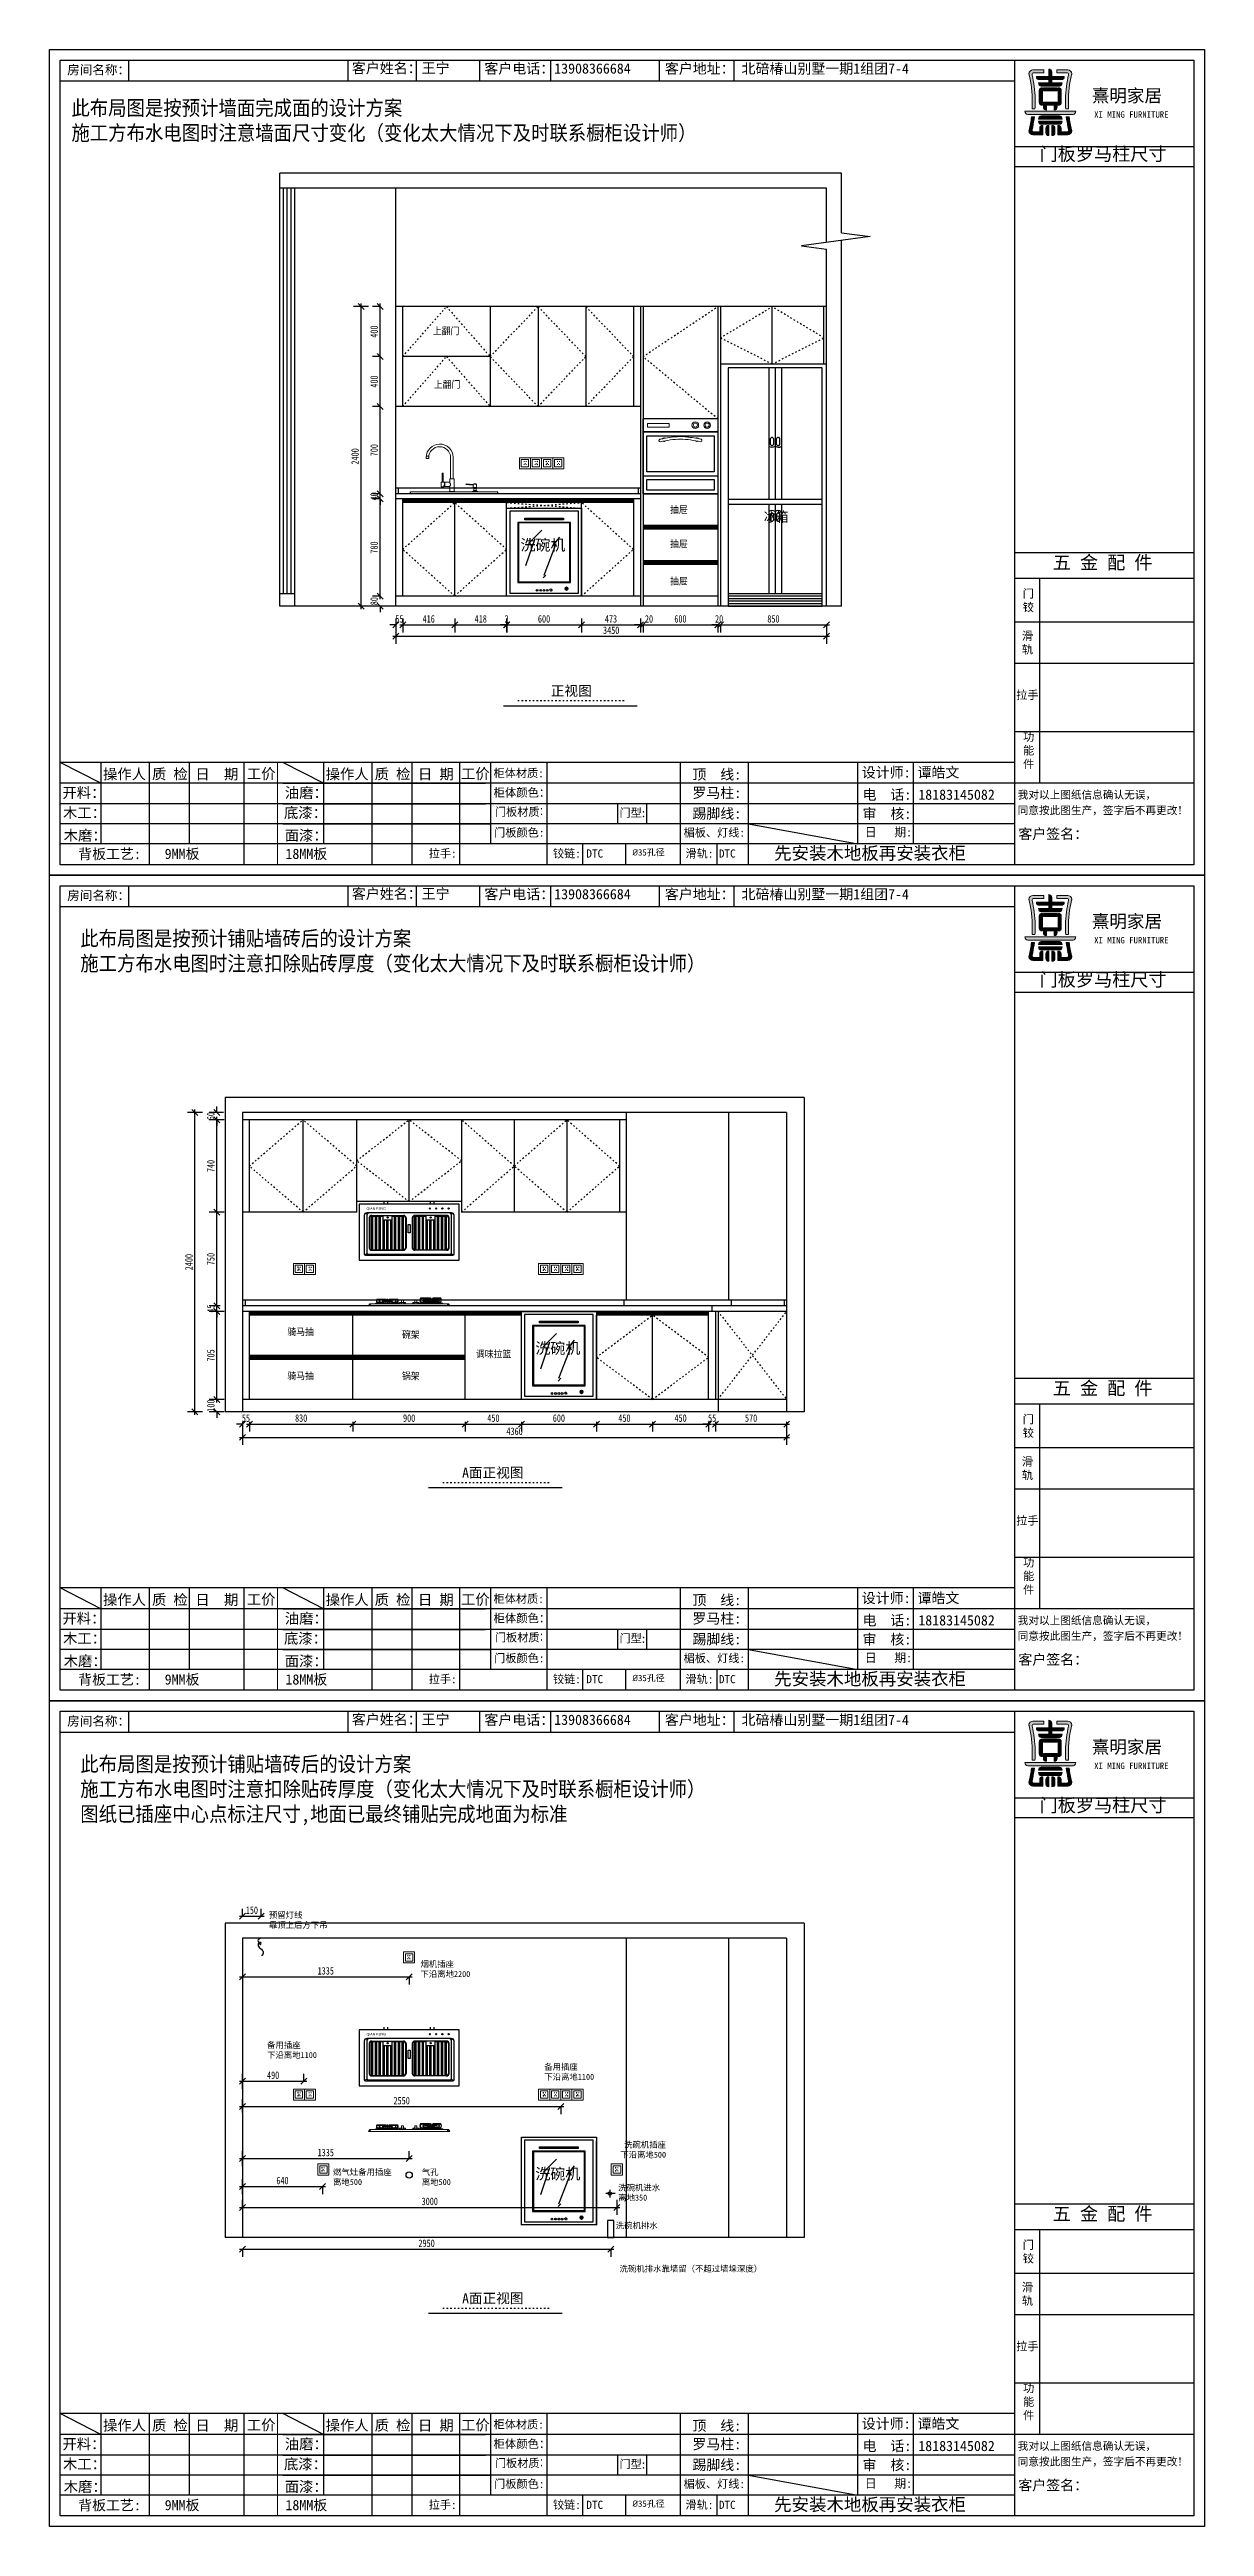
# Model space of a CAD drawing. Header units: millimetres. Extents: x -497855 to 324262, y -590254 to -173602.
# Drawn here: x -488601 to -479348, y -590254 to -570405 of the extents above; entities that cross this region are included whole.
import ezdxf

# ---------------------------------------------------------------- set-up
doc = ezdxf.new("R2010")
doc.units = ezdxf.units.MM
doc.header["$PDMODE"] = 3
for name, pattern in [('ACAD_ISO03W100', [30, 12, -18]), ('CENTERX2', [4, 2.5, -0.5, 0.5, -0.5]), ('DASH', [0.35, 0.25, -0.1])]:
    doc.linetypes.add(name, pattern=pattern)
for name, color, linetype in [('_U+56FE_U+5C42 1', 7, 'Continuous'), ('C', 145, 'Continuous'), ('HL_000 图签', 7, 'Continuous'), ('厨房电器', 7, 'Continuous'), ('图框', 7, 'Continuous'), ('柜体', 7, 'Continuous'), ('水电图层', 4, 'Continuous')]:
    doc.layers.add(name, color=color, linetype=linetype)
doc.layers.add('实物线', color=7, linetype='Continuous', lineweight=20)
doc.styles.add('HL_黑体', font='simhei.ttf')
doc.styles.get("Standard").update_dxf_attribs({"font": 'txt', "bigfont": 'gbcbig.shx'})
doc.styles.add('宋体', font='', dxfattribs={"width": 0.9})
doc.styles.add('数、文', font='', dxfattribs={"width": 0.8})
doc.styles.add('楷体', font='')
doc.styles.add('田江洲', font='', dxfattribs={"height": 80})
doc.styles.add('黑体', font='simhei.ttf')
doc.styles.get('宋体').set_extended_font_data('SimSun')
doc.styles.get('数、文').set_extended_font_data('SimSun')
doc.styles.get('楷体').set_extended_font_data('KaiTi_GB2312')
doc.styles.get('田江洲').set_extended_font_data('SimSun')
doc.dimstyles.new('60', dxfattribs={"dimscale": 60, "dimtxt": 1, "dimasz": 0.8, "dimexe": 1, "dimexo": 3, "dimgap": 0.3, "dimtad": 1, "dimdec": 0, "dimtxsty": '数、文', "dimblk": 'OBLIQUE', "dimcen": 0.3, "dimdle": 0.4, "dimclrd": 8, "dimclre": 8, "dimclrt": 1, "dimadec": 0, "dimazin": 0, "dimtfac": 1, "dimtdec": 0, "dimtix": 1, "dimtofl": 0, "dimtmove": 1, "dimatfit": 3, "dimldrblk": 'DOT', "dimfxl": 1, "dimfxlon": 1, "dimtolj": 1, "dimarcsym": 0})

msp = doc.modelspace()

# ---------------------------------------------------------------- texts
at = {"color": 7, "attachment_point": 1}
for s, insert, char_height in [('{\\fKaiTi|b0|i0|c134|p49;房间名称\\fSimHei|b0|i0|c134|p2;：}', (-488459.71, -570530.91), 73.7662), ('{\\fKaiTi|b0|i0|c134|p49;客户姓名\\fSimHei|b0|i0|c134|p2;：\\fKaiTi|b0|i0|c134|p49;王宁}', (-486178.87, -570513.08), 81.9625), ('{\\fKaiTi|b0|i0|c134|p49;客户电话\\fSimHei|b0|i0|c134|p2;：13908366684}', (-485116.92, -570516.11), 81.9625), ('{\\fKaiTi|b0|i0|c134|p49;客户地址： 北碚椿山别墅一期1组团7-4}', (-483671.09, -570516.63), 81.9625), ('{\\fKaiTi|b0|i0|c134|p49;门板罗马柱尺寸}', (-480668.44, -571188.29), 106.5512), ('{\\fKaiTi|b0|i0|c134|p49;五 金 配 件}', (-480562.78, -574462.44), 106.5512), ('{\\fKaiTi|b0|i0|c134|p49;拉手}', (-480855.57, -575544.6), 65.57), ('{\\fSimHei|b0|i0|c134|p49;设计师: 谭皓文 }', (-482093.32, -576156.51), 81.9625), ('{\\fSimHei|b0|i0|c134|p49;电  话: 18183145082}', (-482087.2, -576335.26), 81.9625), ('{\\fSimHei|b0|i0|c134|p49;审  核:}', (-482087.2, -576487.88), 81.9625), ('{\\fKaiTi|b0|i0|c134|p49;房间名称\\fSimHei|b0|i0|c134|p2;：}', (-488459.71, -577147.2), 73.7662), ('{\\fKaiTi|b0|i0|c134|p49;客户姓名\\fSimHei|b0|i0|c134|p2;：\\fKaiTi|b0|i0|c134|p49;王宁}', (-486178.87, -577129.36), 81.9625), ('{\\fKaiTi|b0|i0|c134|p49;客户电话\\fSimHei|b0|i0|c134|p2;：13908366684}', (-485116.92, -577132.39), 81.9625), ('{\\fKaiTi|b0|i0|c134|p49;客户地址： 北碚椿山别墅一期1组团7-4}', (-483671.09, -577132.92), 81.9625), ('{\\fKaiTi|b0|i0|c134|p49;门板罗马柱尺寸}', (-480668.44, -577804.57), 106.5512), ('{\\fKaiTi|b0|i0|c134|p49;五 金 配 件}', (-480562.78, -581078.72), 106.5512), ('{\\fKaiTi|b0|i0|c134|p49;拉手}', (-480855.57, -582160.89), 65.57), ('{\\fSimHei|b0|i0|c134|p49;设计师: 谭皓文 }', (-482093.32, -582772.8), 81.9625), ('{\\fSimHei|b0|i0|c134|p49;电  话: 18183145082}', (-482087.2, -582951.54), 81.9625), ('{\\fSimHei|b0|i0|c134|p49;审  核:}', (-482087.2, -583104.17), 81.9625), ('{\\fKaiTi|b0|i0|c134|p49;房间名称\\fSimHei|b0|i0|c134|p2;：}', (-488459.71, -583763.49), 73.7662), ('{\\fKaiTi|b0|i0|c134|p49;客户姓名\\fSimHei|b0|i0|c134|p2;：\\fKaiTi|b0|i0|c134|p49;王宁}', (-486178.87, -583745.65), 81.9625), ('{\\fKaiTi|b0|i0|c134|p49;客户电话\\fSimHei|b0|i0|c134|p2;：13908366684}', (-485116.92, -583748.68), 81.9625), ('{\\fKaiTi|b0|i0|c134|p49;客户地址： 北碚椿山别墅一期1组团7-4}', (-483671.09, -583749.21), 81.9625), ('{\\fKaiTi|b0|i0|c134|p49;门板罗马柱尺寸}', (-480668.44, -584420.86), 106.5512), ('{\\fKaiTi|b0|i0|c134|p49;五 金 配 件}', (-480562.78, -587695.01), 106.5512), ('{\\fKaiTi|b0|i0|c134|p49;拉手}', (-480855.57, -588777.18), 65.57), ('{\\fSimHei|b0|i0|c134|p49;设计师: 谭皓文 }', (-482093.32, -589389.09), 81.9625), ('{\\fSimHei|b0|i0|c134|p49;审  核:}', (-482087.2, -589720.45), 81.9625), ('{\\fSimHei|b0|i0|c134|p49;电  话: 18183145082}', (-482087.2, -589567.83), 81.9625)]:
    msp.add_mtext(s, dxfattribs=dict(at, insert=insert, char_height=char_height))
for s, insert, char_height, width in [('{\\fSimHei|b0|i0|c134|p49;门    铰}', (-480803.26, -574732.68), 65.57, 133.7285), ('{\\fKaiTi|b0|i0|c134|p49;滑    轨}', (-480810.07, -575071.33), 65.57, 133.7285), ('{\\fKaiTi|b0|i0|c134|p49;功能件}', (-480800.57, -575880.24), 65.57, 133.7285), ('{\\fKaiTi|b0|i0|c134|p49;背板工艺\\fSimHei|b0|i0|c134|p49;:\\f宋体|b0|i0|c134|p2; }     ', (-488372.4, -576810.47), 81.9625, 627.1847), ('{\\fKaiTi|b0|i0|c134|p49;9MM板 }     ', (-487678.89, -576809.14), 81.9625, 885.1749), ('{\\fKaiTi|b0|i0|c134|p49;18MM板 }     ', (-486711.17, -576809.14), 81.9625, 885.1749), ('{\\fSimHei|b0|i0|c134|p49;门    铰}', (-480803.26, -581348.97), 65.57, 133.7285), ('{\\fKaiTi|b0|i0|c134|p49;滑    轨}', (-480810.07, -581687.62), 65.57, 133.7285), ('{\\fKaiTi|b0|i0|c134|p49;功能件}', (-480800.57, -582496.53), 65.57, 133.7285), ('{\\fKaiTi|b0|i0|c134|p49;背板工艺\\fSimHei|b0|i0|c134|p49;:\\f宋体|b0|i0|c134|p2; }     ', (-488372.4, -583426.75), 81.9625, 627.1847), ('{\\fKaiTi|b0|i0|c134|p49;9MM板 }     ', (-487678.89, -583425.43), 81.9625, 885.1749), ('{\\fKaiTi|b0|i0|c134|p49;18MM板 }     ', (-486711.17, -583425.43), 81.9625, 885.1749), ('{\\fSimHei|b0|i0|c134|p49;门    铰}', (-480803.26, -587965.25), 65.57, 133.7285), ('{\\fKaiTi|b0|i0|c134|p49;滑    轨}', (-480810.07, -588303.91), 65.57, 133.7285), ('{\\fKaiTi|b0|i0|c134|p49;功能件}', (-480800.57, -589112.81), 65.57, 133.7285), ('{\\fKaiTi|b0|i0|c134|p49;背板工艺\\fSimHei|b0|i0|c134|p49;:\\f宋体|b0|i0|c134|p2; }     ', (-488372.4, -590043.04), 81.9625, 627.1847), ('{\\fKaiTi|b0|i0|c134|p49;9MM板 }     ', (-487678.89, -590041.71), 81.9625, 885.1749), ('{\\fKaiTi|b0|i0|c134|p49;18MM板 }     ', (-486711.17, -590041.71), 81.9625, 885.1749)]:
    msp.add_mtext(s, dxfattribs=dict(at, insert=insert, char_height=char_height, width=width))
at = {"attachment_point": 1}
for s, insert, char_height, width in [('{\\fKaiTi|b0|i0|c134|p49;柜体材质: }', (-485043.64, -576171.14), 65.57, 1295.3406), ('{\\fKaiTi|b0|i0|c134|p49;柜体颜色\\fSimHei|b0|i0|c134|p2;：}', (-485043.64, -576326.38), 66.5945, 1295.3406), ('{\\fKaiTi|b0|i0|c134|p49;门板材质}：', (-485033.16, -576481.14), 65.57, 1052.6051), ('{\\fKaiTi|b0|i0|c134|p49;先安装木地板再安装衣柜}', (-482795.54, -576793.74), 102.4531, 1735.4459), ('{\\fKaiTi|b0|i0|c134|p49;柜体材质: }', (-485043.64, -582787.43), 65.57, 1295.3406), ('{\\fKaiTi|b0|i0|c134|p49;柜体颜色\\fSimHei|b0|i0|c134|p2;：}', (-485043.64, -582942.67), 66.5945, 1295.3406), ('{\\fKaiTi|b0|i0|c134|p49;门板材质}：', (-485033.16, -583097.42), 65.57, 1052.6051), ('{\\fKaiTi|b0|i0|c134|p49;先安装木地板再安装衣柜}', (-482795.54, -583410.03), 102.4531, 1735.4459), ('{\\fKaiTi|b0|i0|c134|p49;柜体材质: }', (-485043.64, -589403.71), 65.57, 1295.3406), ('{\\fKaiTi|b0|i0|c134|p49;柜体颜色\\fSimHei|b0|i0|c134|p2;：}', (-485043.64, -589558.96), 66.5945, 1295.3406), ('{\\fKaiTi|b0|i0|c134|p49;门板材质}：', (-485033.16, -589713.71), 65.57, 1052.6051), ('{\\fKaiTi|b0|i0|c134|p49;先安装木地板再安装衣柜}', (-482795.54, -590026.31), 102.4531, 1735.4459)]:
    msp.add_mtext(s, dxfattribs=dict(at, insert=insert, char_height=char_height, width=width))
for s, insert, char_height in [('{\\fKaiTi|b0|i0|c134|p49;顶  线\\fSimHei|b0|i0|c134|p49;:  }', (-483450.58, -576173.18), 81.9625), ('{\\fKaiTi|b0|i0|c134|p49;罗马柱\\fSimHei|b0|i0|c134|p49;:  }', (-483450.58, -576320.46), 81.9625), ('{\\fKaiTi|b0|i0|c134|p49;门型}: ', (-484034.86, -576488.55), 65.57), ('{\\fKaiTi|b0|i0|c134|p49;踢脚线\\fSimHei|b0|i0|c134|p49;: }', (-483450.58, -576486.37), 81.9625), ('{\\fKaiTi|b0|i0|c134|p49;拉手\\fSimHei|b0|i0|c134|p49;: }', (-485563.37, -576815.04), 65.57), ('{\\fKaiTi|b0|i0|c134|p49;门板颜色\\fSimHei|b0|i0|c134|p49;:}', (-485038.96, -576647.34), 65.57), ('{\\fKaiTi|b0|i0|c134|p49;铰链\\fSimHei|b0|i0|c134|p49;: \\fKaiTi|b0|i0|c134|p49;DTC}', (-484567.86, -576815.04), 65.57), ('{\\f宋体|b0|i0|c134|p2;楣板、灯线:}', (-483520.96, -576647.34), 65.57), ('{\\fKaiTi|b0|i0|c134|p49;滑轨\\fSimHei|b0|i0|c134|p49;: \\fKaiTi|b0|i0|c134|p49;DTC}', (-483505.94, -576815.04), 65.57), ('{\\fKaiTi|b0|i0|c134|p49;顶  线\\fSimHei|b0|i0|c134|p49;:  }', (-483450.58, -582789.46), 81.9625), ('{\\fKaiTi|b0|i0|c134|p49;罗马柱\\fSimHei|b0|i0|c134|p49;:  }', (-483450.58, -582936.74), 81.9625), ('{\\fKaiTi|b0|i0|c134|p49;门型}: ', (-484034.86, -583104.84), 65.57), ('{\\fKaiTi|b0|i0|c134|p49;踢脚线\\fSimHei|b0|i0|c134|p49;: }', (-483450.58, -583102.65), 81.9625), ('{\\fKaiTi|b0|i0|c134|p49;门板颜色\\fSimHei|b0|i0|c134|p49;:}', (-485038.96, -583263.62), 65.57), ('{\\f宋体|b0|i0|c134|p2;楣板、灯线:}', (-483520.96, -583263.62), 65.57), ('{\\fKaiTi|b0|i0|c134|p49;拉手\\fSimHei|b0|i0|c134|p49;: }', (-485563.37, -583431.32), 65.57), ('{\\fKaiTi|b0|i0|c134|p49;铰链\\fSimHei|b0|i0|c134|p49;: \\fKaiTi|b0|i0|c134|p49;DTC}', (-484567.86, -583431.32), 65.57), ('{\\fKaiTi|b0|i0|c134|p49;滑轨\\fSimHei|b0|i0|c134|p49;: \\fKaiTi|b0|i0|c134|p49;DTC}', (-483505.94, -583431.32), 65.57), ('{\\fKaiTi|b0|i0|c134|p49;顶  线\\fSimHei|b0|i0|c134|p49;:  }', (-483450.58, -589405.75), 81.9625), ('{\\fKaiTi|b0|i0|c134|p49;踢脚线\\fSimHei|b0|i0|c134|p49;: }', (-483450.58, -589718.94), 81.9625), ('{\\fKaiTi|b0|i0|c134|p49;罗马柱\\fSimHei|b0|i0|c134|p49;:  }', (-483450.58, -589553.03), 81.9625), ('{\\fKaiTi|b0|i0|c134|p49;门板颜色\\fSimHei|b0|i0|c134|p49;:}', (-485038.96, -589879.91), 65.57), ('{\\fKaiTi|b0|i0|c134|p49;门型}: ', (-484034.86, -589721.13), 65.57), ('{\\f宋体|b0|i0|c134|p2;楣板、灯线:}', (-483520.96, -589879.91), 65.57), ('{\\fKaiTi|b0|i0|c134|p49;拉手\\fSimHei|b0|i0|c134|p49;: }', (-485563.37, -590047.61), 65.57), ('{\\fKaiTi|b0|i0|c134|p49;铰链\\fSimHei|b0|i0|c134|p49;: \\fKaiTi|b0|i0|c134|p49;DTC}', (-484567.86, -590047.61), 65.57), ('{\\fKaiTi|b0|i0|c134|p49;滑轨\\fSimHei|b0|i0|c134|p49;: \\fKaiTi|b0|i0|c134|p49;DTC}', (-483505.94, -590047.61), 65.57)]:
    msp.add_mtext(s, dxfattribs=dict(at, insert=insert, char_height=char_height))
at = {"char_height": 69.4987, "attachment_point": 1, "style": '楷体'}
for insert in [(-482069.27, -576641.96), (-482069.27, -583258.25), (-482069.27, -589874.54)]:
    msp.add_mtext('{\\fSimHei|b0|i0|c134|p2;日   期:}', dxfattribs=dict(at, insert=insert))
at = {"color": 84, "char_height": 48, "width": 6177.1586, "attachment_point": 1}
for s, insert in [('{\\fSimSun|b0|i0|c134|p2;燃气灶备用插座\\P离地500}', (-486330.06, -587390.09)), ('{\\fSimSun|b0|i0|c134|p2;气孔\\P离地500}', (-485618.58, -587390.09))]:
    msp.add_mtext(s, dxfattribs=dict(at, insert=insert))
at = {"layer": 'C', "color": 0, "linetype": 'ByBlock', "attachment_point": 1}
for s, insert, char_height, width, line_spacing_factor in [('{\\fSimHei|b0|i0|c134|p49;       熹明家居}', (-480740.81, -570723.04), 103.1075, 1347.0265, 1.113371), ('{\\fSimHei|b0|i0|c134|p49;XI MING FURNITURE}', (-480231.4, -570900.18), 51.5538, 673.5133, 1.113371), ('{\\fISOCPEUR|b0|i0|c0|p34;%%C\\fSimHei|b0|i0|c134|p49;35孔径}', (-483930.17, -576812.9), 51.2266, 669.2387, 1.2), ('{\\fSimHei|b0|i0|c134|p49;       熹明家居}', (-480740.81, -577339.33), 103.1075, 1347.0265, 1.113371), ('{\\fSimHei|b0|i0|c134|p49;XI MING FURNITURE}', (-480231.4, -577516.47), 51.5538, 673.5133, 1.113371), ('{\\fISOCPEUR|b0|i0|c0|p34;%%C\\fSimHei|b0|i0|c134|p49;35孔径}', (-483930.17, -583429.18), 51.2266, 669.2387, 1.2), ('{\\fSimHei|b0|i0|c134|p49;       熹明家居}', (-480740.81, -583955.62), 103.1075, 1347.0265, 1.113371), ('{\\fSimHei|b0|i0|c134|p49;XI MING FURNITURE}', (-480231.4, -584132.76), 51.5538, 673.5133, 1.113371), ('{\\fISOCPEUR|b0|i0|c0|p34;%%C\\fSimHei|b0|i0|c134|p49;35孔径}', (-483930.17, -590045.47), 51.2266, 669.2387, 1.2)]:
    msp.add_mtext(s, dxfattribs=dict(at, insert=insert, char_height=char_height, width=width, line_spacing_factor=line_spacing_factor))
at = {"layer": 'C', "color": 7, "linetype": 'ByBlock', "char_height": 84.1289, "attachment_point": 1, "line_spacing_factor": 1.113371}
for s, insert in [('{\\fKaiTi|b0|i0|c134|p49;操作人}', (-488172.9, -576169.12)), ('{\\fKaiTi|b0|i0|c134|p49;质 检}', (-487780.7, -576169.12)), ('{\\fKaiTi|b0|i0|c134|p49;日  期}', (-487433.4, -576169.61)), ('{\\fKaiTi|b0|i0|c134|p49;工价}', (-487020.25, -576166.97)), ('{\\fKaiTi|b0|i0|c134|p49;操作人}', (-486388.83, -576169.12)), ('{\\fKaiTi|b0|i0|c134|p49;质 检}', (-485996.63, -576169.12)), ('{\\fKaiTi|b0|i0|c134|p49;日 期}', (-485649.33, -576169.61)), ('{\\fKaiTi|b0|i0|c134|p49;工价}', (-485304.21, -576166.97)), ('{\\fKaiTi|b0|i0|c134|p49;开料\\f宋体|b0|i0|c134|p2;：}', (-488498.07, -576318.68)), ('{\\fKaiTi|b0|i0|c134|p49;油磨\\fSimHei|b0|i0|c134|p2;：}', (-486716.35, -576318.68)), ('{\\fKaiTi|b0|i0|c134|p49;木工\\f宋体|b0|i0|c134|p2;：}', (-488493.64, -576479.26)), ('{\\fKaiTi|b0|i0|c134|p49;底漆\\fSimHei|b0|i0|c134|p2;：}', (-486722.9, -576479.26)), ('{\\fKaiTi|b0|i0|c134|p49;木磨\\fSimHei|b0|i0|c134|p49;：}', (-488488.08, -576660.5)), ('{\\fKaiTi|b0|i0|c134|p49;面漆\\fSimHei|b0|i0|c134|p2;：}', (-486717.34, -576660.5)), ('{\\fKaiTi|b0|i0|c134|p49;开料\\f宋体|b0|i0|c134|p2;：}', (-488498.07, -582934.97)), ('{\\fKaiTi|b0|i0|c134|p49;操作人}', (-488172.9, -582785.4)), ('{\\fKaiTi|b0|i0|c134|p49;质 检}', (-487780.7, -582785.4)), ('{\\fKaiTi|b0|i0|c134|p49;日  期}', (-487433.4, -582785.9)), ('{\\fKaiTi|b0|i0|c134|p49;工价}', (-487020.25, -582783.26)), ('{\\fKaiTi|b0|i0|c134|p49;油磨\\fSimHei|b0|i0|c134|p2;：}', (-486716.35, -582934.97)), ('{\\fKaiTi|b0|i0|c134|p49;操作人}', (-486388.83, -582785.4)), ('{\\fKaiTi|b0|i0|c134|p49;质 检}', (-485996.63, -582785.4)), ('{\\fKaiTi|b0|i0|c134|p49;日 期}', (-485649.33, -582785.9)), ('{\\fKaiTi|b0|i0|c134|p49;工价}', (-485304.21, -582783.26)), ('{\\fKaiTi|b0|i0|c134|p49;木工\\f宋体|b0|i0|c134|p2;：}', (-488493.64, -583095.54)), ('{\\fKaiTi|b0|i0|c134|p49;底漆\\fSimHei|b0|i0|c134|p2;：}', (-486722.9, -583095.54)), ('{\\fKaiTi|b0|i0|c134|p49;木磨\\fSimHei|b0|i0|c134|p49;：}', (-488488.08, -583276.79)), ('{\\fKaiTi|b0|i0|c134|p49;面漆\\fSimHei|b0|i0|c134|p2;：}', (-486717.34, -583276.79)), ('{\\fKaiTi|b0|i0|c134|p49;操作人}', (-488172.9, -589401.69)), ('{\\fKaiTi|b0|i0|c134|p49;质 检}', (-487780.7, -589401.69)), ('{\\fKaiTi|b0|i0|c134|p49;日  期}', (-487433.4, -589402.19)), ('{\\fKaiTi|b0|i0|c134|p49;工价}', (-487020.25, -589399.55)), ('{\\fKaiTi|b0|i0|c134|p49;操作人}', (-486388.83, -589401.69)), ('{\\fKaiTi|b0|i0|c134|p49;质 检}', (-485996.63, -589401.69)), ('{\\fKaiTi|b0|i0|c134|p49;日 期}', (-485649.33, -589402.19)), ('{\\fKaiTi|b0|i0|c134|p49;工价}', (-485304.21, -589399.55)), ('{\\fKaiTi|b0|i0|c134|p49;开料\\f宋体|b0|i0|c134|p2;：}', (-488498.07, -589551.26)), ('{\\fKaiTi|b0|i0|c134|p49;木工\\f宋体|b0|i0|c134|p2;：}', (-488493.64, -589711.83)), ('{\\fKaiTi|b0|i0|c134|p49;底漆\\fSimHei|b0|i0|c134|p2;：}', (-486722.9, -589711.83)), ('{\\fKaiTi|b0|i0|c134|p49;油磨\\fSimHei|b0|i0|c134|p2;：}', (-486716.35, -589551.26)), ('{\\fKaiTi|b0|i0|c134|p49;木磨\\fSimHei|b0|i0|c134|p49;：}', (-488488.08, -589893.07)), ('{\\fKaiTi|b0|i0|c134|p49;面漆\\fSimHei|b0|i0|c134|p2;：}', (-486717.34, -589893.07))]:
    msp.add_mtext(s, dxfattribs=dict(at, insert=insert))
at = {"layer": 'C', "color": 7, "linetype": 'ByBlock', "char_height": 62.5121, "width": 1695.3026, "attachment_point": 1, "line_spacing_factor": 1.2, "style": '黑体'}
for insert in [(-480843.75, -576345.86), (-480843.75, -582962.15), (-480843.75, -589578.43)]:
    msp.add_mtext('{\\fKaiTi|b0|i0|c134|p49;我对以上图纸信息确认无误，\\P同意按此图生产，签字后不再更改！}', dxfattribs=dict(at, insert=insert))
at = {"layer": 'C', "color": 7, "linetype": 'ByBlock', "char_height": 81.9625, "width": 2705.2773, "attachment_point": 1, "line_spacing_factor": 1.2}
for insert in [(-480839.06, -576649.69), (-480839.06, -583265.97), (-480839.06, -589882.26)]:
    msp.add_mtext('{\\fKaiTi|b0|i0|c134|p49;客户签名：}', dxfattribs=dict(at, insert=insert))
at = {"layer": 'HL_000 图签', "color": 84, "char_height": 48, "style": 'HL_黑体'}
for s, insert, width, attachment_point in [('{\\fSimSun|b0|i0|c134|p2;预留灯线\\P靠顶上后方下吊}', (-486843.99, -585330.16), 1400.1884, 1), ('{\\fSimSun|b0|i0|c134|p2;烟机插座\\P下沿离地2200}', (-485629.58, -585723.07), 1032.244, 1), ('{\\fSimSun|b0|i0|c134|p2;备用插座\\P下沿离地1100}', (-486858.48, -586372.32), 1400.1884, 1), ('{\\fSimSun|b0|i0|c134|p2;备用插座\\P下沿离地1100}', (-484637.21, -586547.15), 1400.1884, 1), ('{\\fSimSun|b0|i0|c134|p54;洗碗机插座\\P下沿离地500}', (-483661.63, -587171.05), 1400.1884, 3), ('{\\fSimSun|b0|i0|c134|p54;洗碗机进水\\P离地350}', (-484044.89, -587515.05), 1400.1884, 1), ('{\\fSimSun|b0|i0|c134|p54;洗碗机排水 }', (-484064.41, -587818.7), 1400.1884, 1), ('{\\fSimSun|b0|i0|c134|p54;洗碗机排水靠墙留（不超过墙垛深度）}', (-484034.29, -588164.85), 1400.1884, 1)]:
    msp.add_mtext(s, dxfattribs=dict(at, insert=insert, width=width, attachment_point=attachment_point))
at = {"layer": '图框', "char_height": 80, "width": 1275.5287, "attachment_point": 1, "style": '田江洲'}
for s, insert in [('正视图', (-484584.92, -575503.66)), ('A面正视图', (-485295.37, -581769.28)), ('A面正视图', (-485295.37, -588385.57))]:
    msp.add_mtext(s, dxfattribs=dict(at, insert=insert))
at = {"layer": '水电图层', "color": 255, "attachment_point": 1, "style": '宋体'}
for s, insert, char_height, width in [('{\\C84;此布局图是按预计墙面完成面的设计方案\\P施工方布水电图时注意墙面尺寸变化（变化太大情况下及时联系橱柜设计师）}', (-488426.21, -570813.12), 120, 5821.9593), ('{\\C84;上翻门}', (-485529.77, -572632.14), 56, 560.588), ('{\\C84;上翻门}', (-485521.77, -573061.44), 56, 560.588), ('{\\C84;抽屉}', (-483628.96, -574064.23), 56, 560.588), ('{\\C84;冰箱}', (-482877.93, -574109.58), 80, 2132.6247), ('{\\C84;抽屉}', (-483628.96, -574338.41), 56, 560.588), ('{\\C84;抽屉}', (-483628.96, -574637.73), 56, 560.588), ('{\\C84;此布局图是按预计铺贴墙砖后的设计方案\\P施工方布水电图时注意扣除贴砖厚度（变化太大情况下及时联系橱柜设计师）}', (-488355.07, -577468.33), 120, 5821.9593), ('{\\C84;骑马抽}', (-486695.32, -580653.06), 56, 560.588), ('{\\C84;碗架}', (-485777.47, -580675.06), 56, 560.588), ('{\\C84;调味拉篮}', (-485184.17, -580829.96), 56, 560.588), ('{\\C84;骑马抽}', (-486695.32, -581006.06), 56, 560.588), ('{\\C84;锅架}', (-485777.47, -581006.06), 56, 560.588), ('{\\C84;此布局图是按预计铺贴墙砖后的设计方案\\P施工方布水电图时注意扣除贴砖厚度（变化太大情况下及时联系橱柜设计师）\\P图纸已插座中心点标注尺寸,地面已最终铺贴完成地面为标准}', (-488355.07, -584084.62), 120, 5821.9593)]:
    msp.add_mtext(s, dxfattribs=dict(at, insert=insert, char_height=char_height, width=width))

# ---------------------------------------------------------------- blocks, each defined once
blk = doc.blocks.new('block 6')
at = {"layer": '_U+56FE_U+5C42 1'}
h = blk.add_hatch(color=12, dxfattribs=at)
h.dxf.hatch_style = 2
edge = h.paths.add_edge_path()
edge.add_spline(control_points=[(-140.58, 48.54), (-140.58, 48.54), (-140.58, 48.54), (-140.58, 48.54), (-140.58, 48.54), (-140.58, 48.77), (-140.75, 48.96), (-140.96, 48.96), (-140.96, 48.96), (-143.4, 48.96), (-143.4, 48.96), (-143.6, 48.96), (-143.77, 48.77), (-143.77, 48.54), (-143.77, 48.54), (-143.77, 48.54), (-143.77, 48.54), (-143.77, 48.54), (-140.58, 48.54), (-140.58, 48.54), (-140.58, 48.54)], knot_values=[0, 0, 0, 0, 0.0001, 0.0002, 1, 1, 1, 2, 2, 2, 3, 3, 3, 4, 4, 4, 5, 5, 5, 6, 6, 6, 6], degree=3, periodic=0)
h = blk.add_hatch(color=12, dxfattribs=at)
h.dxf.hatch_style = 2
edge = h.paths.add_edge_path()
edge.add_spline(control_points=[(-140.58, 48.25), (-140.58, 48.25), (-140.58, 48.25), (-140.58, 48.25), (-140.58, 48.25), (-140.58, 48.01), (-140.75, 47.83), (-140.96, 47.83), (-140.96, 47.83), (-143.4, 47.83), (-143.4, 47.83), (-143.6, 47.83), (-143.77, 48.01), (-143.77, 48.25), (-143.77, 48.25), (-143.77, 48.25), (-143.77, 48.25), (-143.77, 48.25), (-140.58, 48.25), (-140.58, 48.25), (-140.58, 48.25)], knot_values=[0, 0, 0, 0, 0.0001, 0.0002, 1, 1, 1, 2, 2, 2, 3, 3, 3, 4, 4, 4, 5, 5, 5, 6, 6, 6, 6], degree=3, periodic=0)
at = {"layer": '_U+56FE_U+5C42 1', "lineweight": 0}
for points in [[(-140.58, 48.54), (-140.58, 48.54), (-140.58, 48.54), (-140.58, 48.54), (-140.58, 48.77), (-140.75, 48.96), (-140.96, 48.96), (-140.96, 48.96), (-143.4, 48.96), (-143.4, 48.96), (-143.6, 48.96), (-143.77, 48.77), (-143.77, 48.54), (-143.77, 48.54), (-143.77, 48.54), (-143.77, 48.54), (-143.77, 48.54), (-140.58, 48.54), (-140.58, 48.54)], [(-140.58, 48.25), (-140.58, 48.25), (-140.58, 48.25), (-140.58, 48.25), (-140.58, 48.01), (-140.75, 47.83), (-140.96, 47.83), (-140.96, 47.83), (-143.4, 47.83), (-143.4, 47.83), (-143.6, 47.83), (-143.77, 48.01), (-143.77, 48.25), (-143.77, 48.25), (-143.77, 48.25), (-143.77, 48.25), (-143.77, 48.25), (-140.58, 48.25), (-140.58, 48.25)]]:
    blk.add_open_spline(points, degree=3, knots=[0, 0, 0, 0, 1, 1, 1, 2, 2, 2, 3, 3, 3, 4, 4, 4, 5, 5, 5, 6, 6, 6, 6], dxfattribs=at)
blk = doc.blocks.new('block 7')
at = {"layer": '_U+56FE_U+5C42 1'}
h = blk.add_hatch(color=12, dxfattribs=at)
h.dxf.hatch_style = 2
edge = h.paths.add_edge_path()
edge.add_spline(control_points=[(-143.19, 46.42), (-143.19, 46.42), (-143.19, 46.42), (-143.19, 46.42), (-143.19, 46.42), (-143.42, 46.42), (-143.61, 46.59), (-143.61, 46.8), (-143.61, 46.8), (-143.61, 47.3), (-143.61, 47.3), (-143.61, 47.51), (-143.42, 47.68), (-143.19, 47.68), (-143.19, 47.68), (-143.19, 47.68), (-143.19, 47.68), (-143.19, 47.68), (-143.19, 46.42), (-143.19, 46.42), (-143.19, 46.42)], knot_values=[0, 0, 0, 0, 0.0001, 0.0002, 1, 1, 1, 2, 2, 2, 3, 3, 3, 4, 4, 4, 5, 5, 5, 6, 6, 6, 6], degree=3, periodic=0)
h = blk.add_hatch(color=12, dxfattribs=at)
h.dxf.hatch_style = 2
edge = h.paths.add_edge_path()
edge.add_spline(control_points=[(-142.37, 46.31), (-142.37, 46.31), (-142.37, 46.31), (-142.37, 46.31), (-142.37, 46.31), (-142.61, 46.31), (-142.79, 46.48), (-142.79, 46.69), (-142.79, 46.69), (-142.79, 47.3), (-142.79, 47.3), (-142.79, 47.51), (-142.61, 47.68), (-142.37, 47.68), (-142.37, 47.68), (-142.37, 47.68), (-142.37, 47.68), (-142.37, 47.68), (-142.37, 46.31), (-142.37, 46.31), (-142.37, 46.31)], knot_values=[0, 0, 0, 0, 0.0001, 0.0002, 1, 1, 1, 2, 2, 2, 3, 3, 3, 4, 4, 4, 5, 5, 5, 6, 6, 6, 6], degree=3, periodic=0)
h = blk.add_hatch(color=12, dxfattribs=at)
h.dxf.hatch_style = 2
edge = h.paths.add_edge_path()
edge.add_spline(control_points=[(-141.98, 46.31), (-141.98, 46.31), (-141.98, 46.31), (-141.98, 46.31), (-141.98, 46.31), (-141.75, 46.31), (-141.56, 46.48), (-141.56, 46.69), (-141.56, 46.69), (-141.56, 47.3), (-141.56, 47.3), (-141.56, 47.51), (-141.75, 47.68), (-141.98, 47.68), (-141.98, 47.68), (-141.98, 47.68), (-141.98, 47.68), (-141.98, 47.68), (-141.98, 46.31), (-141.98, 46.31), (-141.98, 46.31)], knot_values=[0, 0, 0, 0, 0.0001, 0.0002, 1, 1, 1, 2, 2, 2, 3, 3, 3, 4, 4, 4, 5, 5, 5, 6, 6, 6, 6], degree=3, periodic=0)
h = blk.add_hatch(color=12, dxfattribs=at)
h.dxf.hatch_style = 2
edge = h.paths.add_edge_path()
edge.add_spline(control_points=[(-141.17, 46.42), (-141.17, 46.42), (-141.17, 46.42), (-141.17, 46.42), (-141.17, 46.42), (-140.93, 46.42), (-140.74, 46.59), (-140.74, 46.8), (-140.74, 46.8), (-140.74, 47.3), (-140.74, 47.3), (-140.74, 47.51), (-140.93, 47.68), (-141.17, 47.68), (-141.17, 47.68), (-141.17, 47.68), (-141.17, 47.68), (-141.17, 47.68), (-141.17, 46.42), (-141.17, 46.42), (-141.17, 46.42)], knot_values=[0, 0, 0, 0, 0.0001, 0.0002, 1, 1, 1, 2, 2, 2, 3, 3, 3, 4, 4, 4, 5, 5, 5, 6, 6, 6, 6], degree=3, periodic=0)
at = {"layer": '_U+56FE_U+5C42 1', "lineweight": 0}
for points in [[(-143.19, 46.42), (-143.19, 46.42), (-143.19, 46.42), (-143.19, 46.42), (-143.42, 46.42), (-143.61, 46.59), (-143.61, 46.8), (-143.61, 46.8), (-143.61, 47.3), (-143.61, 47.3), (-143.61, 47.51), (-143.42, 47.68), (-143.19, 47.68), (-143.19, 47.68), (-143.19, 47.68), (-143.19, 47.68), (-143.19, 47.68), (-143.19, 46.42), (-143.19, 46.42)], [(-142.37, 46.31), (-142.37, 46.31), (-142.37, 46.31), (-142.37, 46.31), (-142.61, 46.31), (-142.79, 46.48), (-142.79, 46.69), (-142.79, 46.69), (-142.79, 47.3), (-142.79, 47.3), (-142.79, 47.51), (-142.61, 47.68), (-142.37, 47.68), (-142.37, 47.68), (-142.37, 47.68), (-142.37, 47.68), (-142.37, 47.68), (-142.37, 46.31), (-142.37, 46.31)], [(-141.98, 46.31), (-141.98, 46.31), (-141.98, 46.31), (-141.98, 46.31), (-141.75, 46.31), (-141.56, 46.48), (-141.56, 46.69), (-141.56, 46.69), (-141.56, 47.3), (-141.56, 47.3), (-141.56, 47.51), (-141.75, 47.68), (-141.98, 47.68), (-141.98, 47.68), (-141.98, 47.68), (-141.98, 47.68), (-141.98, 47.68), (-141.98, 46.31), (-141.98, 46.31)], [(-141.17, 46.42), (-141.17, 46.42), (-141.17, 46.42), (-141.17, 46.42), (-140.93, 46.42), (-140.74, 46.59), (-140.74, 46.8), (-140.74, 46.8), (-140.74, 47.3), (-140.74, 47.3), (-140.74, 47.51), (-140.93, 47.68), (-141.17, 47.68), (-141.17, 47.68), (-141.17, 47.68), (-141.17, 47.68), (-141.17, 47.68), (-141.17, 46.42), (-141.17, 46.42)]]:
    blk.add_open_spline(points, degree=3, knots=[0, 0, 0, 0, 1, 1, 1, 2, 2, 2, 3, 3, 3, 4, 4, 4, 5, 5, 5, 6, 6, 6, 6], dxfattribs=at)
blk = doc.blocks.new('block 8')
at = {"layer": '_U+56FE_U+5C42 1'}
h = blk.add_hatch(color=12, dxfattribs=at)
h.dxf.hatch_style = 2
edge = h.paths.add_edge_path()
edge.add_spline(control_points=[(-143.24, 50.38), (-143.24, 50.38), (-143.24, 50.38), (-143.24, 50.38), (-143.24, 50.38), (-143.47, 50.38), (-143.66, 50.54), (-143.66, 50.75), (-143.66, 50.75), (-143.66, 52.38), (-143.66, 52.38), (-143.66, 52.59), (-143.47, 52.75), (-143.24, 52.75), (-143.24, 52.75), (-143.24, 52.75), (-143.24, 52.75), (-143.24, 52.75), (-143.24, 50.38), (-143.24, 50.38), (-143.24, 50.38)], knot_values=[0, 0, 0, 0, 0.0001, 0.0002, 1, 1, 1, 2, 2, 2, 3, 3, 3, 4, 4, 4, 5, 5, 5, 6, 6, 6, 6], degree=3, periodic=0)
h = blk.add_hatch(color=12, dxfattribs=at)
h.dxf.hatch_style = 2
edge = h.paths.add_edge_path()
edge.add_spline(control_points=[(-141.12, 52.75), (-141.12, 52.75), (-141.12, 52.75), (-141.12, 52.75), (-141.12, 52.75), (-140.89, 52.75), (-140.7, 52.59), (-140.7, 52.38), (-140.7, 52.38), (-140.7, 50.75), (-140.7, 50.75), (-140.7, 50.54), (-140.89, 50.38), (-141.12, 50.38), (-141.12, 50.38), (-141.12, 50.38), (-141.12, 50.38), (-141.12, 50.38), (-141.12, 52.75), (-141.12, 52.75), (-141.12, 52.75)], knot_values=[0, 0, 0, 0, 0.0001, 0.0002, 1, 1, 1, 2, 2, 2, 3, 3, 3, 4, 4, 4, 5, 5, 5, 6, 6, 6, 6], degree=3, periodic=0)
at = {"layer": '_U+56FE_U+5C42 1', "lineweight": 0}
for points in [[(-143.24, 50.38), (-143.24, 50.38), (-143.24, 50.38), (-143.24, 50.38), (-143.47, 50.38), (-143.66, 50.54), (-143.66, 50.75), (-143.66, 50.75), (-143.66, 52.38), (-143.66, 52.38), (-143.66, 52.59), (-143.47, 52.75), (-143.24, 52.75), (-143.24, 52.75), (-143.24, 52.75), (-143.24, 52.75), (-143.24, 52.75), (-143.24, 50.38), (-143.24, 50.38)], [(-141.12, 52.75), (-141.12, 52.75), (-141.12, 52.75), (-141.12, 52.75), (-140.89, 52.75), (-140.7, 52.59), (-140.7, 52.38), (-140.7, 52.38), (-140.7, 50.75), (-140.7, 50.75), (-140.7, 50.54), (-140.89, 50.38), (-141.12, 50.38), (-141.12, 50.38), (-141.12, 50.38), (-141.12, 50.38), (-141.12, 50.38), (-141.12, 52.75), (-141.12, 52.75)]]:
    blk.add_open_spline(points, degree=3, knots=[0, 0, 0, 0, 1, 1, 1, 2, 2, 2, 3, 3, 3, 4, 4, 4, 5, 5, 5, 6, 6, 6, 6], dxfattribs=at)
blk = doc.blocks.new('block 9')
at = {"layer": '_U+56FE_U+5C42 1'}
h = blk.add_hatch(color=12, dxfattribs=at)
h.dxf.hatch_style = 2
h.paths.add_polyline_path([(-141.25, 52.75), (-143.11, 52.75), (-143.11, 52.33), (-141.25, 52.33)])
h = blk.add_hatch(color=12, dxfattribs=at)
h.dxf.hatch_style = 2
h.paths.add_polyline_path([(-141.25, 50.8), (-143.11, 50.8), (-143.11, 50.38), (-141.25, 50.38)])
h = blk.add_hatch(color=12, dxfattribs=at)
h.dxf.hatch_style = 2
edge = h.paths.add_edge_path()
edge.add_spline(control_points=[(-142.69, 49.75), (-142.69, 49.75), (-142.69, 49.75), (-142.69, 49.75), (-142.69, 49.75), (-142.92, 49.75), (-143.11, 49.92), (-143.11, 50.13), (-143.11, 50.13), (-143.11, 50.4), (-143.11, 50.4), (-143.11, 50.61), (-142.92, 50.77), (-142.69, 50.77), (-142.69, 50.77), (-142.69, 50.77), (-142.69, 50.77), (-142.69, 50.77), (-142.69, 49.75), (-142.69, 49.75), (-142.69, 49.75)], knot_values=[0, 0, 0, 0, 0.0001, 0.0002, 1, 1, 1, 2, 2, 2, 3, 3, 3, 4, 4, 4, 5, 5, 5, 6, 6, 6, 6], degree=3, periodic=0)
h = blk.add_hatch(color=12, dxfattribs=at)
h.dxf.hatch_style = 2
edge = h.paths.add_edge_path()
edge.add_spline(control_points=[(-141.67, 49.75), (-141.67, 49.75), (-141.67, 49.75), (-141.67, 49.75), (-141.67, 49.75), (-141.43, 49.75), (-141.25, 49.92), (-141.25, 50.13), (-141.25, 50.13), (-141.25, 50.4), (-141.25, 50.4), (-141.25, 50.61), (-141.43, 50.77), (-141.67, 50.77), (-141.67, 50.77), (-141.67, 50.77), (-141.67, 50.77), (-141.67, 50.77), (-141.67, 49.75), (-141.67, 49.75), (-141.67, 49.75)], knot_values=[0, 0, 0, 0, 0.0001, 0.0002, 1, 1, 1, 2, 2, 2, 3, 3, 3, 4, 4, 4, 5, 5, 5, 6, 6, 6, 6], degree=3, periodic=0)
at = {"layer": '_U+56FE_U+5C42 1', "lineweight": 0}
for points in [[(-141.25, 52.75), (-143.11, 52.75), (-143.11, 52.33), (-141.25, 52.33), (-141.25, 52.75)], [(-141.25, 50.8), (-143.11, 50.8), (-143.11, 50.38), (-141.25, 50.38), (-141.25, 50.8)]]:
    blk.add_lwpolyline(points, dxfattribs=at)
for points in [[(-142.69, 49.75), (-142.69, 49.75), (-142.69, 49.75), (-142.69, 49.75), (-142.92, 49.75), (-143.11, 49.92), (-143.11, 50.13), (-143.11, 50.13), (-143.11, 50.4), (-143.11, 50.4), (-143.11, 50.61), (-142.92, 50.77), (-142.69, 50.77), (-142.69, 50.77), (-142.69, 50.77), (-142.69, 50.77), (-142.69, 50.77), (-142.69, 49.75), (-142.69, 49.75)], [(-141.67, 49.75), (-141.67, 49.75), (-141.67, 49.75), (-141.67, 49.75), (-141.43, 49.75), (-141.25, 49.92), (-141.25, 50.13), (-141.25, 50.13), (-141.25, 50.4), (-141.25, 50.4), (-141.25, 50.61), (-141.43, 50.77), (-141.67, 50.77), (-141.67, 50.77), (-141.67, 50.77), (-141.67, 50.77), (-141.67, 50.77), (-141.67, 49.75), (-141.67, 49.75)]]:
    blk.add_open_spline(points, degree=3, knots=[0, 0, 0, 0, 1, 1, 1, 2, 2, 2, 3, 3, 3, 4, 4, 4, 5, 5, 5, 6, 6, 6, 6], dxfattribs=at)
blk = doc.blocks.new('rtbg')
at = {"color": 253}
for p, q in [((-467648, -515681), (-468198, -515681)), ((-468198, -515681), (-468198, -516336)), ((-467648, -516336), (-467648, -515681)), ((-468198, -516336), (-467648, -516336)), ((-467743, -516299), (-467743, -516303))]:
    blk.add_line(p, q, dxfattribs=at)
at = {"color": 251}
for p, q in [((-467712, -515770), (-468134, -515770)), ((-468134, -515770), (-468134, -516252)), ((-468128, -515774), (-468128, -516245)), ((-467718, -515774), (-468128, -515774)), ((-468049, -515940), (-467942, -515833)), ((-467718, -516245), (-467718, -515774)), ((-467712, -516252), (-467712, -515770)), ((-468069, -516116), (-467995, -515899)), ((-467923, -516192), (-467826, -515938)), ((-467853, -515954), (-467798, -515887)), ((-468134, -516252), (-467712, -516252)), ((-468128, -516245), (-467718, -516245)), ((-467930, -516214), (-467909, -516192))]:
    blk.add_line(p, q, dxfattribs=at)
at = {"color": 252}
for points in [[(-468223, -515656), (-467623, -515656), (-467623, -516361), (-468223, -516361)], [(-468078, -515735), (-467768, -515735), (-467768, -515749), (-468078, -515749)]]:
    blk.add_lwpolyline(points, close=True, dxfattribs=at)
at = {"color": 253}
for centre, radius in [((-467979, -516314), 6.92), ((-467950, -516314), 6.92), ((-467924, -516314), 6.92), ((-467897, -516314), 6.92), ((-467743, -516302), 8.6)]:
    blk.add_circle(centre, radius, dxfattribs=at)
blk.add_arc((-467743, -516303), 3.57, 154.668, 25.332, dxfattribs=at)
for centre, major_axis, ratio in [((-467868, -516312), (5.71, -7.83), 0.786648), ((-467743, -516301), (0, 14.7), 0.769378)]:
    blk.add_ellipse(centre, major_axis=major_axis, ratio=ratio, dxfattribs=at)
at = {"color": 254, "insert": (-468112, -515907), "char_height": 88, "width": 3425.08, "attachment_point": 1}
blk.add_mtext('{\\fSimSun|b0|i0|c134|p2;洗碗机}', dxfattribs=at)
blk = doc.blocks.new('thyju')
at = {"color": 7, "lineweight": 0}
for p, q in [((-487527, -501180), (-487533, -501186)), ((-487527, -501181), (-487533, -501187)), ((-487533, -501187), (-487527, -501181)), ((-487525, -501182), (-487530, -501188)), ((-487530, -501188), (-487525, -501182)), ((-487529, -501188), (-487524, -501183)), ((-487526, -501179), (-487527, -501180)), ((-487526, -501179), (-487527, -501180)), ((-487527, -501181), (-487527, -501180)), ((-487471, -501180), (-487527, -501180)), ((-487527, -501180), (-487527, -501181)), ((-487527, -501180), (-487471, -501180)), ((-487527, -501180), (-487527, -501181)), ((-487525, -501182), (-487527, -501181)), ((-487472, -501181), (-487527, -501181)), ((-487527, -501181), (-487525, -501182)), ((-487527, -501181), (-487472, -501181)), ((-487527, -501181), (-487525, -501182)), ((-487470, -501179), (-487526, -501179)), ((-487526, -501180), (-487526, -501179)), ((-487524, -501181), (-487526, -501180)), ((-487524, -501183), (-487525, -501182)), ((-487471, -501182), (-487525, -501182)), ((-487525, -501182), (-487524, -501183)), ((-487525, -501182), (-487471, -501182)), ((-487525, -501182), (-487524, -501183)), ((-487524, -501182), (-487524, -501181)), ((-487524, -501181), (-487524, -501181)), ((-487524, -501183), (-487524, -501182)), ((-487524, -501183), (-487470, -501183)), ((-487504, -501179), (-487510, -501186)), ((-487510, -501186), (-487504, -501179)), ((-487505, -501180), (-487510, -501186)), ((-487503, -501180), (-487507, -501186)), ((-487507, -501186), (-487503, -501180)), ((-487501, -501181), (-487506, -501187)), ((-487506, -501187), (-487501, -501181)), ((-487504, -501179), (-487505, -501180)), ((-487504, -501179), (-487505, -501180)), ((-487505, -501180), (-487505, -501181)), ((-487505, -501181), (-487503, -501182)), ((-487505, -501181), (-487505, -501181)), ((-487505, -501188), (-487501, -501182)), ((-487459, -501179), (-487504, -501179)), ((-487504, -501179), (-487503, -501180)), ((-487503, -501180), (-487504, -501179)), ((-487503, -501180), (-487504, -501179)), ((-487457, -501180), (-487503, -501180)), ((-487503, -501180), (-487501, -501181)), ((-487503, -501180), (-487457, -501180)), ((-487501, -501181), (-487503, -501180)), ((-487501, -501181), (-487503, -501180)), ((-487503, -501182), (-487503, -501183)), ((-487503, -501183), (-487501, -501182)), ((-487501, -501182), (-487503, -501183)), ((-487503, -501183), (-487459, -501183)), ((-487456, -501181), (-487501, -501181)), ((-487501, -501181), (-487501, -501182)), ((-487501, -501181), (-487456, -501181)), ((-487501, -501182), (-487501, -501181)), ((-487501, -501182), (-487501, -501181)), ((-487501, -501182), (-487457, -501182)), ((-487457, -501182), (-487501, -501182)), ((-487472, -501181), (-487471, -501180)), ((-487471, -501180), (-487472, -501181)), ((-487471, -501182), (-487472, -501181)), ((-487472, -501181), (-487471, -501182)), ((-487471, -501180), (-487470, -501179)), ((-487470, -501179), (-487471, -501180)), ((-487470, -501183), (-487471, -501182)), ((-487471, -501182), (-487470, -501183)), ((-487470, -501180), (-487470, -501179)), ((-487469, -501181), (-487470, -501180)), ((-487470, -501182), (-487469, -501181)), ((-487470, -501183), (-487470, -501182)), ((-487469, -501181), (-487469, -501181)), ((-487457, -501180), (-487459, -501179)), ((-487459, -501183), (-487457, -501182)), ((-487456, -501181), (-487457, -501180)), ((-487457, -501182), (-487456, -501181)), ((-487447, -501180), (-487448, -501181)), ((-487448, -501181), (-487447, -501180)), ((-487447, -501180), (-487448, -501181)), ((-487447, -501180), (-487448, -501181)), ((-487448, -501181), (-487448, -501181)), ((-487448, -501181), (-487447, -501182)), ((-487448, -501181), (-487448, -501181)), ((-487448, -501181), (-487448, -501187)), ((-487447, -501182), (-487448, -501181)), ((-487448, -501181), (-487447, -501182)), ((-487448, -501181), (-487448, -501181)), ((-487446, -501179), (-487447, -501180)), ((-487447, -501180), (-487446, -501179)), ((-487446, -501179), (-487447, -501180)), ((-487446, -501179), (-487447, -501180)), ((-487447, -501180), (-487447, -501180)), ((-487447, -501180), (-487447, -501180)), ((-487447, -501182), (-487446, -501183)), ((-487447, -501182), (-487447, -501188)), ((-487446, -501183), (-487447, -501182)), ((-487447, -501188), (-487447, -501182)), ((-487447, -501182), (-487446, -501183)), ((-487444, -501180), (-487446, -501179)), ((-487446, -501179), (-487446, -501179)), ((-487446, -501179), (-487444, -501180)), ((-487446, -501179), (-487446, -501179)), ((-487444, -501180), (-487446, -501179)), ((-487444, -501180), (-487446, -501179)), ((-487446, -501183), (-487444, -501182)), ((-487444, -501182), (-487446, -501183)), ((-487446, -501183), (-487444, -501182)), ((-487446, -501188), (-487446, -501183)), ((-487446, -501183), (-487446, -501188)), ((-487443, -501181), (-487444, -501180)), ((-487444, -501180), (-487444, -501180)), ((-487444, -501180), (-487443, -501181)), ((-487444, -501180), (-487444, -501180)), ((-487443, -501181), (-487444, -501180)), ((-487443, -501181), (-487444, -501180)), ((-487444, -501182), (-487443, -501181)), ((-487443, -501181), (-487444, -501182)), ((-487444, -501182), (-487443, -501181)), ((-487444, -501188), (-487444, -501182)), ((-487444, -501182), (-487444, -501188)), ((-487443, -501181), (-487443, -501181)), ((-487443, -501187), (-487443, -501181)), ((-487430, -501180), (-487431, -501181)), ((-487431, -501181), (-487385, -501181)), ((-487385, -501181), (-487431, -501181)), ((-487431, -501181), (-487430, -501182)), ((-487383, -501179), (-487430, -501179)), ((-487430, -501179), (-487430, -501180)), ((-487430, -501180), (-487384, -501180)), ((-487384, -501180), (-487430, -501180)), ((-487385, -501182), (-487430, -501182)), ((-487430, -501182), (-487430, -501183)), ((-487430, -501182), (-487385, -501182)), ((-487430, -501183), (-487385, -501183)), ((-487423, -501180), (-487424, -501181)), ((-487424, -501181), (-487423, -501182)), ((-487422, -501179), (-487423, -501180)), ((-487423, -501182), (-487422, -501183)), ((-487422, -501180), (-487422, -501179)), ((-487366, -501179), (-487422, -501179)), ((-487422, -501179), (-487422, -501180)), ((-487421, -501181), (-487422, -501180)), ((-487422, -501180), (-487365, -501180)), ((-487365, -501180), (-487422, -501180)), ((-487422, -501180), (-487421, -501181)), ((-487422, -501182), (-487421, -501181)), ((-487421, -501181), (-487422, -501182)), ((-487422, -501183), (-487422, -501182)), ((-487422, -501182), (-487367, -501182)), ((-487367, -501182), (-487422, -501182)), ((-487422, -501182), (-487422, -501183)), ((-487422, -501183), (-487368, -501183)), ((-487421, -501181), (-487421, -501181)), ((-487366, -501181), (-487421, -501181)), ((-487421, -501181), (-487366, -501181)), ((-487385, -501181), (-487384, -501180)), ((-487384, -501180), (-487385, -501181)), ((-487384, -501180), (-487385, -501181)), ((-487385, -501182), (-487385, -501181)), ((-487385, -501181), (-487380, -501187)), ((-487380, -501187), (-487385, -501181)), ((-487385, -501181), (-487385, -501182)), ((-487385, -501181), (-487385, -501182)), ((-487385, -501181), (-487385, -501181)), ((-487385, -501183), (-487385, -501182)), ((-487381, -501188), (-487385, -501182)), ((-487385, -501182), (-487385, -501183)), ((-487385, -501182), (-487381, -501188)), ((-487385, -501182), (-487385, -501183)), ((-487385, -501183), (-487383, -501182)), ((-487385, -501183), (-487381, -501188)), ((-487384, -501180), (-487383, -501179)), ((-487383, -501179), (-487384, -501180)), ((-487383, -501179), (-487384, -501180)), ((-487384, -501180), (-487379, -501186)), ((-487379, -501186), (-487384, -501180)), ((-487383, -501179), (-487378, -501186)), ((-487382, -501180), (-487383, -501179)), ((-487378, -501186), (-487383, -501179)), ((-487382, -501180), (-487383, -501179)), ((-487383, -501182), (-487382, -501181)), ((-487377, -501186), (-487382, -501180)), ((-487382, -501181), (-487382, -501180)), ((-487369, -501182), (-487368, -501181)), ((-487369, -501182), (-487364, -501188)), ((-487368, -501183), (-487369, -501182)), ((-487368, -501183), (-487369, -501182)), ((-487368, -501181), (-487367, -501180)), ((-487367, -501182), (-487368, -501183)), ((-487368, -501183), (-487367, -501182)), ((-487367, -501182), (-487368, -501183)), ((-487368, -501183), (-487363, -501188)), ((-487363, -501188), (-487368, -501183)), ((-487367, -501180), (-487366, -501179)), ((-487366, -501181), (-487367, -501182)), ((-487367, -501182), (-487366, -501181)), ((-487366, -501181), (-487367, -501182)), ((-487362, -501188), (-487367, -501182)), ((-487367, -501182), (-487362, -501188)), ((-487365, -501180), (-487366, -501179)), ((-487366, -501179), (-487365, -501180)), ((-487365, -501180), (-487366, -501181)), ((-487365, -501180), (-487366, -501181)), ((-487366, -501181), (-487365, -501180)), ((-487366, -501181), (-487360, -501187)), ((-487360, -501187), (-487366, -501181)), ((-487366, -501181), (-487366, -501181)), ((-487359, -501186), (-487365, -501180)), ((-487182, -501177), (-487185, -501188)), ((-487182, -501178), (-487185, -501188)), ((-487185, -501188), (-487182, -501178)), ((-487174, -501170), (-487182, -501177)), ((-487182, -501177), (-487174, -501170)), ((-487174, -501171), (-487182, -501177)), ((-487182, -501177), (-487174, -501171)), ((-487181, -501176), (-487182, -501177)), ((-487182, -501177), (-487180, -501178)), ((-487182, -501177), (-487182, -501177)), ((-487182, -501178), (-487182, -501177)), ((-487180, -501179), (-487182, -501178)), ((-487180, -501179), (-487182, -501188)), ((-487182, -501188), (-487180, -501179)), ((-487173, -501169), (-487181, -501176)), ((-487181, -501188), (-487178, -501179)), ((-487179, -501169), (-487180, -501170)), ((-487179, -501169), (-487180, -501170)), ((-487180, -501171), (-487180, -501170)), ((-487124, -501170), (-487180, -501170)), ((-487180, -501170), (-487180, -501171)), ((-487180, -501170), (-487124, -501170)), ((-487180, -501170), (-487180, -501171)), ((-487178, -501173), (-487180, -501171)), ((-487125, -501171), (-487180, -501171)), ((-487180, -501171), (-487178, -501173)), ((-487180, -501171), (-487125, -501171)), ((-487180, -501171), (-487178, -501173)), ((-487173, -501173), (-487180, -501178)), ((-487180, -501178), (-487173, -501173)), ((-487180, -501178), (-487178, -501179)), ((-487178, -501179), (-487180, -501179)), ((-487123, -501169), (-487179, -501169)), ((-487179, -501170), (-487179, -501169)), ((-487177, -501171), (-487179, -501170)), ((-487177, -501174), (-487178, -501173)), ((-487124, -501173), (-487178, -501173)), ((-487178, -501173), (-487177, -501174)), ((-487178, -501173), (-487124, -501173)), ((-487178, -501173), (-487177, -501174)), ((-487178, -501179), (-487172, -501174)), ((-487177, -501173), (-487177, -501171)), ((-487177, -501171), (-487177, -501171)), ((-487177, -501174), (-487177, -501173)), ((-487177, -501174), (-487123, -501174)), ((-487154, -501169), (-487174, -501169)), ((-487174, -501169), (-487174, -501170)), ((-487174, -501170), (-487173, -501169)), ((-487174, -501170), (-487174, -501169)), ((-487174, -501169), (-487172, -501170)), ((-487155, -501170), (-487174, -501170)), ((-487174, -501170), (-487174, -501171)), ((-487174, -501170), (-487155, -501170)), ((-487174, -501171), (-487174, -501170)), ((-487174, -501171), (-487174, -501170)), ((-487156, -501171), (-487174, -501171)), ((-487174, -501171), (-487173, -501173)), ((-487174, -501171), (-487156, -501171)), ((-487173, -501173), (-487174, -501171)), ((-487173, -501173), (-487174, -501171)), ((-487173, -501173), (-487157, -501173)), ((-487172, -501174), (-487173, -501173)), ((-487157, -501173), (-487173, -501173)), ((-487173, -501173), (-487172, -501174)), ((-487172, -501174), (-487173, -501173)), ((-487172, -501170), (-487172, -501171)), ((-487172, -501171), (-487171, -501173)), ((-487172, -501171), (-487172, -501171)), ((-487171, -501173), (-487172, -501174)), ((-487172, -501174), (-487156, -501174)), ((-487159, -501176), (-487162, -501188)), ((-487152, -501169), (-487159, -501176)), ((-487159, -501177), (-487152, -501170)), ((-487153, -501171), (-487159, -501177)), ((-487159, -501176), (-487157, -501177)), ((-487157, -501177), (-487159, -501176)), ((-487157, -501177), (-487159, -501188)), ((-487159, -501188), (-487157, -501177)), ((-487159, -501177), (-487159, -501177)), ((-487156, -501178), (-487158, -501188)), ((-487158, -501188), (-487156, -501178)), ((-487156, -501169), (-487157, -501170)), ((-487156, -501169), (-487157, -501170)), ((-487150, -501170), (-487157, -501177)), ((-487157, -501177), (-487150, -501170)), ((-487157, -501170), (-487157, -501171)), ((-487157, -501173), (-487156, -501171)), ((-487156, -501171), (-487157, -501173)), ((-487157, -501173), (-487156, -501171)), ((-487157, -501171), (-487155, -501173)), ((-487157, -501171), (-487157, -501171)), ((-487157, -501173), (-487148, -501182)), ((-487156, -501174), (-487157, -501173)), ((-487156, -501174), (-487157, -501173)), ((-487157, -501177), (-487156, -501177)), ((-487156, -501178), (-487157, -501177)), ((-487157, -501188), (-487155, -501179)), ((-487111, -501169), (-487156, -501169)), ((-487156, -501169), (-487155, -501170)), ((-487155, -501170), (-487156, -501169)), ((-487155, -501170), (-487156, -501169)), ((-487156, -501171), (-487155, -501170)), ((-487155, -501170), (-487156, -501171)), ((-487156, -501171), (-487155, -501170)), ((-487150, -501171), (-487156, -501177)), ((-487156, -501177), (-487150, -501171)), ((-487148, -501181), (-487156, -501171)), ((-487156, -501171), (-487148, -501181)), ((-487155, -501173), (-487156, -501174)), ((-487156, -501177), (-487155, -501178)), ((-487155, -501179), (-487156, -501178)), ((-487155, -501170), (-487154, -501169)), ((-487154, -501169), (-487155, -501170)), ((-487155, -501170), (-487154, -501169)), ((-487146, -501180), (-487155, -501170)), ((-487155, -501170), (-487146, -501180)), ((-487109, -501170), (-487155, -501170)), ((-487155, -501170), (-487154, -501171)), ((-487155, -501170), (-487109, -501170)), ((-487154, -501171), (-487155, -501170)), ((-487154, -501171), (-487155, -501170)), ((-487154, -501171), (-487155, -501173)), ((-487155, -501178), (-487150, -501173)), ((-487155, -501173), (-487155, -501174)), ((-487155, -501174), (-487154, -501173)), ((-487154, -501173), (-487155, -501174)), ((-487155, -501174), (-487111, -501174)), ((-487145, -501179), (-487154, -501169)), ((-487154, -501169), (-487153, -501170)), ((-487153, -501170), (-487154, -501171)), ((-487154, -501171), (-487154, -501171)), ((-487108, -501171), (-487154, -501171)), ((-487154, -501171), (-487154, -501173)), ((-487154, -501171), (-487108, -501171)), ((-487154, -501173), (-487154, -501171)), ((-487154, -501173), (-487154, -501171)), ((-487154, -501173), (-487109, -501173)), ((-487109, -501173), (-487154, -501173)), ((-487152, -501170), (-487153, -501171)), ((-487152, -501170), (-487153, -501171)), ((-487153, -501171), (-487152, -501173)), ((-487153, -501171), (-487153, -501171)), ((-487136, -501169), (-487152, -501169)), ((-487152, -501169), (-487150, -501170)), ((-487150, -501170), (-487152, -501169)), ((-487150, -501170), (-487152, -501169)), ((-487152, -501169), (-487152, -501170)), ((-487152, -501173), (-487151, -501174)), ((-487150, -501173), (-487151, -501174)), ((-487151, -501174), (-487150, -501173)), ((-487151, -501174), (-487138, -501174)), ((-487135, -501170), (-487150, -501170)), ((-487150, -501170), (-487150, -501171)), ((-487150, -501170), (-487135, -501170)), ((-487150, -501171), (-487150, -501170)), ((-487150, -501171), (-487150, -501170)), ((-487135, -501171), (-487150, -501171)), ((-487150, -501171), (-487150, -501173)), ((-487150, -501171), (-487135, -501171)), ((-487150, -501173), (-487150, -501171)), ((-487150, -501173), (-487150, -501171)), ((-487136, -501173), (-487150, -501173)), ((-487150, -501173), (-487136, -501173)), ((-487148, -501181), (-487146, -501180)), ((-487146, -501180), (-487148, -501181)), ((-487146, -501180), (-487148, -501181)), ((-487148, -501182), (-487148, -501181)), ((-487124, -501181), (-487148, -501181)), ((-487148, -501181), (-487148, -501182)), ((-487148, -501181), (-487124, -501181)), ((-487148, -501181), (-487148, -501182)), ((-487123, -501182), (-487148, -501182)), ((-487148, -501182), (-487147, -501183)), ((-487148, -501182), (-487123, -501182)), ((-487148, -501182), (-487147, -501183)), ((-487147, -501183), (-487146, -501182)), ((-487147, -501183), (-487122, -501183)), ((-487146, -501180), (-487145, -501179)), ((-487145, -501179), (-487146, -501180)), ((-487145, -501179), (-487146, -501180)), ((-487123, -501180), (-487146, -501180)), ((-487146, -501180), (-487123, -501180)), ((-487146, -501182), (-487145, -501181)), ((-487122, -501179), (-487145, -501179)), ((-487145, -501180), (-487145, -501179)), ((-487145, -501181), (-487145, -501180)), ((-487145, -501181), (-487145, -501181)), ((-487137, -501170), (-487139, -501171)), ((-487139, -501171), (-487139, -501173)), ((-487139, -501171), (-487139, -501171)), ((-487139, -501173), (-487138, -501174)), ((-487138, -501174), (-487139, -501173)), ((-487139, -501173), (-487132, -501182)), ((-487136, -501173), (-487138, -501174)), ((-487138, -501174), (-487136, -501173)), ((-487138, -501174), (-487136, -501173)), ((-487138, -501174), (-487131, -501183)), ((-487131, -501183), (-487138, -501174)), ((-487136, -501169), (-487137, -501170)), ((-487135, -501170), (-487136, -501169)), ((-487135, -501170), (-487136, -501169)), ((-487135, -501171), (-487136, -501173)), ((-487136, -501173), (-487135, -501171)), ((-487136, -501173), (-487135, -501171)), ((-487129, -501182), (-487136, -501173)), ((-487136, -501173), (-487129, -501182)), ((-487128, -501180), (-487135, -501170)), ((-487135, -501170), (-487135, -501171)), ((-487135, -501171), (-487135, -501170)), ((-487135, -501171), (-487135, -501170)), ((-487128, -501181), (-487135, -501171)), ((-487135, -501171), (-487128, -501181)), ((-487130, -501180), (-487132, -501181)), ((-487132, -501181), (-487132, -501182)), ((-487132, -501181), (-487132, -501181)), ((-487132, -501182), (-487131, -501183)), ((-487132, -501182), (-487131, -501183)), ((-487122, -501181), (-487131, -501204)), ((-487131, -501204), (-487120, -501181)), ((-487120, -501181), (-487131, -501204)), ((-487129, -501182), (-487131, -501183)), ((-487131, -501183), (-487129, -501182)), ((-487131, -501183), (-487129, -501182)), ((-487131, -501183), (-487111, -501183)), ((-487129, -501179), (-487130, -501180)), ((-487111, -501179), (-487129, -501179)), ((-487129, -501179), (-487128, -501180)), ((-487128, -501180), (-487129, -501179)), ((-487128, -501181), (-487129, -501182)), ((-487129, -501182), (-487128, -501181)), ((-487129, -501182), (-487128, -501181)), ((-487109, -501182), (-487129, -501182)), ((-487129, -501182), (-487109, -501182)), ((-487109, -501180), (-487128, -501180)), ((-487128, -501180), (-487128, -501181)), ((-487128, -501181), (-487128, -501180)), ((-487128, -501180), (-487109, -501180)), ((-487128, -501181), (-487128, -501180)), ((-487108, -501181), (-487128, -501181)), ((-487128, -501181), (-487108, -501181)), ((-487128, -501204), (-487120, -501181)), ((-487120, -501181), (-487128, -501204)), ((-487125, -501171), (-487124, -501170)), ((-487124, -501170), (-487125, -501171)), ((-487124, -501173), (-487125, -501171)), ((-487125, -501171), (-487124, -501173)), ((-487124, -501170), (-487123, -501169)), ((-487123, -501169), (-487124, -501170)), ((-487123, -501174), (-487124, -501173)), ((-487124, -501173), (-487123, -501174)), ((-487123, -501180), (-487124, -501181)), ((-487124, -501181), (-487123, -501180)), ((-487124, -501181), (-487123, -501182)), ((-487123, -501182), (-487124, -501181)), ((-487123, -501170), (-487123, -501169)), ((-487122, -501171), (-487123, -501170)), ((-487123, -501173), (-487122, -501171)), ((-487123, -501174), (-487123, -501173)), ((-487122, -501179), (-487123, -501180)), ((-487123, -501180), (-487122, -501179)), ((-487123, -501182), (-487122, -501183)), ((-487122, -501183), (-487123, -501182)), ((-487122, -501171), (-487122, -501171)), ((-487122, -501180), (-487122, -501179)), ((-487120, -501180), (-487122, -501181)), ((-487121, -501181), (-487122, -501180)), ((-487122, -501181), (-487120, -501181)), ((-487120, -501181), (-487122, -501181)), ((-487122, -501182), (-487121, -501181)), ((-487122, -501183), (-487122, -501182)), ((-487121, -501204), (-487120, -501181)), ((-487120, -501181), (-487121, -501204)), ((-487121, -501204), (-487114, -501181)), ((-487114, -501181), (-487121, -501204)), ((-487121, -501204), (-487107, -501181)), ((-487107, -501181), (-487121, -501204)), ((-487121, -501181), (-487121, -501181)), ((-487117, -501179), (-487120, -501180)), ((-487120, -501180), (-487115, -501179)), ((-487115, -501179), (-487120, -501180)), ((-487120, -501181), (-487120, -501180)), ((-487120, -501180), (-487120, -501181)), ((-487120, -501181), (-487118, -501180)), ((-487118, -501180), (-487120, -501180)), ((-487118, -501180), (-487120, -501181)), ((-487120, -501181), (-487113, -501180)), ((-487113, -501180), (-487120, -501181)), ((-487120, -501180), (-487118, -501180)), ((-487120, -501181), (-487114, -501181)), ((-487114, -501181), (-487120, -501181)), ((-487118, -501180), (-487115, -501179)), ((-487115, -501179), (-487118, -501180)), ((-487113, -501180), (-487118, -501180)), ((-487118, -501180), (-487113, -501180)), ((-487115, -501179), (-487117, -501179)), ((-487117, -501179), (-487115, -501179)), ((-487115, -501179), (-487117, -501179)), ((-487112, -501179), (-487115, -501179)), ((-487115, -501179), (-487112, -501179)), ((-487113, -501180), (-487115, -501179)), ((-487115, -501179), (-487113, -501180)), ((-487112, -501179), (-487115, -501179)), ((-487114, -501181), (-487113, -501180)), ((-487113, -501180), (-487114, -501181)), ((-487114, -501181), (-487107, -501181)), ((-487107, -501181), (-487114, -501181)), ((-487113, -501180), (-487112, -501179)), ((-487112, -501179), (-487113, -501180)), ((-487107, -501181), (-487113, -501180)), ((-487113, -501180), (-487107, -501181)), ((-487106, -501180), (-487113, -501180)), ((-487113, -501180), (-487106, -501180)), ((-487105, -501179), (-487112, -501179)), ((-487112, -501179), (-487105, -501179)), ((-487106, -501180), (-487112, -501179)), ((-487112, -501179), (-487106, -501180)), ((-487105, -501179), (-487112, -501179)), ((-487109, -501170), (-487111, -501169)), ((-487111, -501174), (-487109, -501173)), ((-487109, -501180), (-487111, -501179)), ((-487111, -501183), (-487109, -501182)), ((-487110, -501204), (-487107, -501181)), ((-487107, -501181), (-487110, -501204)), ((-487108, -501171), (-487109, -501170)), ((-487109, -501173), (-487108, -501171)), ((-487108, -501181), (-487109, -501180)), ((-487109, -501182), (-487108, -501181)), ((-487106, -501180), (-487107, -501181)), ((-487107, -501181), (-487097, -501180)), ((-487097, -501180), (-487107, -501181)), ((-487107, -501181), (-487106, -501180)), ((-487107, -501181), (-487097, -501181)), ((-487097, -501204), (-487107, -501181)), ((-487107, -501181), (-487097, -501204)), ((-487097, -501181), (-487107, -501181)), ((-487105, -501179), (-487106, -501180)), ((-487106, -501180), (-487105, -501179)), ((-487106, -501180), (-487097, -501180)), ((-487097, -501180), (-487106, -501180)), ((-487097, -501179), (-487105, -501179)), ((-487105, -501179), (-487097, -501179)), ((-487097, -501180), (-487105, -501179)), ((-487105, -501179), (-487097, -501180)), ((-487097, -501179), (-487105, -501179)), ((-487099, -501170), (-487100, -501171)), ((-487099, -501170), (-487100, -501171)), ((-487100, -501171), (-487099, -501170)), ((-487099, -501170), (-487100, -501171)), ((-487099, -501170), (-487100, -501171)), ((-487099, -501170), (-487100, -501171)), ((-487100, -501171), (-487099, -501170)), ((-487099, -501170), (-487100, -501171)), ((-487099, -501170), (-487100, -501171)), ((-487100, -501171), (-487100, -501181)), ((-487100, -501171), (-487100, -501171)), ((-487100, -501171), (-487100, -501171)), ((-487100, -501171), (-487100, -501177)), ((-487100, -501171), (-487100, -501171)), ((-487100, -501171), (-487100, -501171)), ((-487100, -501171), (-487099, -501173)), ((-487100, -501171), (-487100, -501171)), ((-487099, -501173), (-487100, -501171)), ((-487100, -501171), (-487099, -501173)), ((-487100, -501171), (-487100, -501171)), ((-487100, -501180), (-487100, -501200)), ((-487098, -501169), (-487099, -501170)), ((-487098, -501169), (-487099, -501170)), ((-487099, -501170), (-487098, -501169)), ((-487098, -501169), (-487099, -501170)), ((-487098, -501169), (-487099, -501170)), ((-487097, -501170), (-487099, -501169)), ((-487099, -501169), (-487099, -501169)), ((-487099, -501169), (-487097, -501170)), ((-487099, -501169), (-487099, -501169)), ((-487099, -501169), (-487099, -501170)), ((-487099, -501170), (-487099, -501169)), ((-487097, -501170), (-487099, -501169)), ((-487099, -501169), (-487099, -501170)), ((-487097, -501170), (-487099, -501169)), ((-487099, -501169), (-487099, -501170)), ((-487099, -501170), (-487099, -501170)), ((-487099, -501170), (-487099, -501170)), ((-487099, -501170), (-487099, -501170)), ((-487099, -501170), (-487099, -501170)), ((-487099, -501173), (-487099, -501174)), ((-487099, -501174), (-487097, -501173)), ((-487099, -501174), (-487099, -501173)), ((-487097, -501173), (-487099, -501174)), ((-487099, -501173), (-487099, -501174)), ((-487099, -501174), (-487097, -501173)), ((-487096, -501170), (-487098, -501169)), ((-487096, -501170), (-487098, -501169)), ((-487098, -501169), (-487098, -501169)), ((-487098, -501169), (-487096, -501170)), ((-487098, -501169), (-487098, -501169)), ((-487096, -501170), (-487098, -501169)), ((-487096, -501170), (-487098, -501169)), ((-487096, -501171), (-487097, -501170)), ((-487097, -501170), (-487097, -501170)), ((-487097, -501170), (-487096, -501171)), ((-487097, -501170), (-487097, -501170)), ((-487096, -501171), (-487097, -501170)), ((-487096, -501171), (-487097, -501170)), ((-487097, -501173), (-487096, -501171)), ((-487096, -501171), (-487097, -501173)), ((-487097, -501173), (-487096, -501171)), ((-487089, -501179), (-487097, -501179)), ((-487097, -501179), (-487089, -501179)), ((-487077, -501179), (-487097, -501179)), ((-487097, -501179), (-487077, -501179)), ((-487097, -501180), (-487089, -501179)), ((-487089, -501179), (-487097, -501179)), ((-487089, -501179), (-487097, -501180)), ((-487097, -501180), (-487088, -501180)), ((-487087, -501181), (-487097, -501180)), ((-487097, -501180), (-487087, -501181)), ((-487088, -501180), (-487097, -501180)), ((-487097, -501181), (-487087, -501181)), ((-487097, -501204), (-487087, -501181)), ((-487087, -501181), (-487097, -501181)), ((-487087, -501181), (-487097, -501204)), ((-487095, -501171), (-487096, -501170)), ((-487095, -501171), (-487096, -501170)), ((-487096, -501170), (-487096, -501170)), ((-487096, -501170), (-487095, -501171)), ((-487096, -501170), (-487096, -501170)), ((-487095, -501171), (-487096, -501170)), ((-487095, -501171), (-487096, -501170)), ((-487096, -501171), (-487096, -501171)), ((-487095, -501181), (-487095, -501171)), ((-487095, -501171), (-487095, -501171)), ((-487095, -501177), (-487095, -501171)), ((-487095, -501200), (-487095, -501180)), ((-487083, -501179), (-487089, -501179)), ((-487089, -501179), (-487083, -501179)), ((-487088, -501180), (-487089, -501179)), ((-487089, -501179), (-487088, -501180)), ((-487081, -501180), (-487089, -501179)), ((-487089, -501179), (-487081, -501180)), ((-487083, -501179), (-487089, -501179)), ((-487087, -501181), (-487088, -501180)), ((-487088, -501180), (-487081, -501180)), ((-487088, -501180), (-487087, -501181)), ((-487081, -501180), (-487088, -501180)), ((-487087, -501181), (-487081, -501180)), ((-487081, -501180), (-487087, -501181)), ((-487087, -501181), (-487080, -501181)), ((-487085, -501204), (-487087, -501181)), ((-487087, -501181), (-487085, -501204)), ((-487073, -501204), (-487087, -501181)), ((-487087, -501181), (-487073, -501204)), ((-487080, -501181), (-487087, -501181)), ((-487082, -501170), (-487083, -501171)), ((-487083, -501171), (-487038, -501171)), ((-487038, -501171), (-487083, -501171)), ((-487083, -501171), (-487082, -501173)), ((-487079, -501179), (-487083, -501179)), ((-487083, -501179), (-487079, -501179)), ((-487081, -501180), (-487083, -501179)), ((-487083, -501179), (-487081, -501180)), ((-487079, -501179), (-487083, -501179)), ((-487082, -501180), (-487083, -501181)), ((-487083, -501181), (-487062, -501181)), ((-487062, -501181), (-487083, -501181)), ((-487083, -501181), (-487082, -501182)), ((-487036, -501169), (-487082, -501169)), ((-487082, -501169), (-487082, -501170)), ((-487082, -501170), (-487037, -501170)), ((-487037, -501170), (-487082, -501170)), ((-487038, -501173), (-487082, -501173)), ((-487082, -501173), (-487082, -501174)), ((-487082, -501173), (-487038, -501173)), ((-487082, -501174), (-487038, -501174)), ((-487062, -501179), (-487082, -501179)), ((-487082, -501179), (-487082, -501180)), ((-487082, -501180), (-487062, -501180)), ((-487062, -501180), (-487082, -501180)), ((-487061, -501182), (-487082, -501182)), ((-487082, -501182), (-487082, -501183)), ((-487082, -501182), (-487061, -501182)), ((-487082, -501183), (-487060, -501183)), ((-487081, -501180), (-487079, -501179)), ((-487079, -501179), (-487081, -501180)), ((-487081, -501180), (-487076, -501180)), ((-487080, -501181), (-487081, -501180)), ((-487081, -501180), (-487080, -501181)), ((-487076, -501180), (-487081, -501180)), ((-487080, -501181), (-487076, -501180)), ((-487076, -501180), (-487080, -501181)), ((-487080, -501181), (-487074, -501181)), ((-487073, -501204), (-487080, -501181)), ((-487080, -501181), (-487073, -501204)), ((-487066, -501204), (-487080, -501181)), ((-487080, -501181), (-487066, -501204)), ((-487074, -501181), (-487080, -501181)), ((-487079, -501179), (-487077, -501179)), ((-487077, -501179), (-487079, -501179)), ((-487076, -501180), (-487079, -501179)), ((-487079, -501179), (-487076, -501180)), ((-487074, -501180), (-487079, -501179)), ((-487079, -501179), (-487074, -501180)), ((-487077, -501179), (-487079, -501179)), ((-487074, -501180), (-487077, -501179)), ((-487075, -501170), (-487076, -501171)), ((-487076, -501171), (-487075, -501173)), ((-487076, -501180), (-487074, -501180)), ((-487074, -501181), (-487076, -501180)), ((-487076, -501180), (-487074, -501181)), ((-487074, -501180), (-487076, -501180)), ((-487075, -501180), (-487076, -501181)), ((-487076, -501181), (-487075, -501182)), ((-487074, -501169), (-487075, -501170)), ((-487075, -501173), (-487074, -501174)), ((-487074, -501179), (-487075, -501180)), ((-487075, -501182), (-487074, -501183)), ((-487074, -501170), (-487074, -501169)), ((-487018, -501169), (-487074, -501169)), ((-487074, -501169), (-487074, -501170)), ((-487073, -501171), (-487074, -501170)), ((-487074, -501170), (-487017, -501170)), ((-487017, -501170), (-487074, -501170)), ((-487074, -501170), (-487073, -501171)), ((-487074, -501173), (-487073, -501171)), ((-487073, -501171), (-487074, -501173)), ((-487074, -501174), (-487074, -501173)), ((-487074, -501173), (-487019, -501173)), ((-487019, -501173), (-487074, -501173)), ((-487074, -501173), (-487074, -501174)), ((-487074, -501174), (-487020, -501174)), ((-487074, -501180), (-487074, -501179)), ((-487051, -501179), (-487074, -501179)), ((-487074, -501179), (-487074, -501180)), ((-487074, -501181), (-487074, -501180)), ((-487072, -501181), (-487074, -501180)), ((-487074, -501180), (-487074, -501181)), ((-487073, -501181), (-487074, -501180)), ((-487074, -501180), (-487050, -501180)), ((-487050, -501180), (-487074, -501180)), ((-487074, -501180), (-487073, -501181)), ((-487074, -501181), (-487072, -501181)), ((-487066, -501204), (-487074, -501181)), ((-487074, -501181), (-487066, -501204)), ((-487072, -501181), (-487074, -501181)), ((-487074, -501182), (-487073, -501181)), ((-487073, -501181), (-487074, -501182)), ((-487074, -501183), (-487074, -501182)), ((-487049, -501182), (-487074, -501182)), ((-487074, -501182), (-487074, -501183)), ((-487074, -501182), (-487049, -501182)), ((-487074, -501183), (-487049, -501183)), ((-487073, -501171), (-487073, -501171)), ((-487018, -501171), (-487073, -501171)), ((-487073, -501171), (-487018, -501171)), ((-487073, -501181), (-487073, -501181)), ((-487073, -501181), (-487049, -501181)), ((-487049, -501181), (-487073, -501181)), ((-487066, -501204), (-487072, -501181)), ((-487063, -501204), (-487072, -501181)), ((-487072, -501181), (-487066, -501204)), ((-487056, -501169), (-487062, -501179)), ((-487062, -501180), (-487056, -501170)), ((-487056, -501170), (-487062, -501180)), ((-487062, -501181), (-487056, -501171)), ((-487056, -501171), (-487062, -501181)), ((-487062, -501180), (-487062, -501179)), ((-487062, -501179), (-487062, -501180)), ((-487060, -501180), (-487062, -501179)), ((-487062, -501179), (-487062, -501180)), ((-487062, -501181), (-487062, -501180)), ((-487062, -501180), (-487062, -501181)), ((-487062, -501180), (-487062, -501181)), ((-487061, -501182), (-487062, -501181)), ((-487062, -501181), (-487061, -501182)), ((-487062, -501181), (-487061, -501182)), ((-487062, -501181), (-487062, -501181)), ((-487055, -501173), (-487061, -501182)), ((-487061, -501182), (-487055, -501173)), ((-487060, -501183), (-487061, -501182)), ((-487061, -501182), (-487060, -501183)), ((-487061, -501182), (-487060, -501183)), ((-487060, -501183), (-487054, -501174)), ((-487054, -501174), (-487060, -501183)), ((-487059, -501181), (-487060, -501180)), ((-487060, -501183), (-487059, -501182)), ((-487060, -501183), (-487059, -501182)), ((-487059, -501182), (-487053, -501173)), ((-487059, -501182), (-487059, -501181)), ((-487056, -501170), (-487056, -501169)), ((-487039, -501169), (-487056, -501169)), ((-487056, -501169), (-487056, -501170)), ((-487054, -501170), (-487056, -501169)), ((-487056, -501169), (-487056, -501170)), ((-487056, -501171), (-487056, -501170)), ((-487056, -501170), (-487040, -501170)), ((-487040, -501170), (-487056, -501170)), ((-487056, -501170), (-487056, -501171)), ((-487056, -501170), (-487056, -501171)), ((-487055, -501173), (-487056, -501171)), ((-487056, -501171), (-487041, -501171)), ((-487041, -501171), (-487056, -501171)), ((-487056, -501171), (-487055, -501173)), ((-487056, -501171), (-487055, -501173)), ((-487056, -501171), (-487056, -501171)), ((-487054, -501174), (-487055, -501173)), ((-487041, -501173), (-487055, -501173)), ((-487055, -501173), (-487054, -501174)), ((-487055, -501173), (-487041, -501173)), ((-487055, -501173), (-487054, -501174)), ((-487053, -501171), (-487054, -501170)), ((-487054, -501174), (-487053, -501173)), ((-487053, -501173), (-487054, -501174)), ((-487054, -501174), (-487040, -501174)), ((-487053, -501173), (-487053, -501171)), ((-487043, -501170), (-487052, -501180)), ((-487052, -501180), (-487051, -501179)), ((-487051, -501179), (-487052, -501180)), ((-487052, -501180), (-487051, -501181)), ((-487042, -501169), (-487051, -501179)), ((-487051, -501179), (-487042, -501169)), ((-487051, -501179), (-487050, -501180)), ((-487050, -501180), (-487051, -501179)), ((-487050, -501180), (-487051, -501179)), ((-487051, -501181), (-487050, -501182)), ((-487050, -501180), (-487042, -501170)), ((-487042, -501170), (-487050, -501180)), ((-487049, -501181), (-487050, -501180)), ((-487049, -501181), (-487050, -501180)), ((-487050, -501180), (-487049, -501181)), ((-487050, -501182), (-487049, -501183)), ((-487049, -501181), (-487040, -501171)), ((-487040, -501171), (-487049, -501181)), ((-487040, -501173), (-487049, -501182)), ((-487049, -501182), (-487040, -501173)), ((-487049, -501183), (-487040, -501174)), ((-487049, -501182), (-487049, -501181)), ((-487049, -501182), (-487049, -501181)), ((-487049, -501181), (-487049, -501181)), ((-487049, -501181), (-487049, -501182)), ((-487049, -501183), (-487049, -501182)), ((-487049, -501183), (-487049, -501182)), ((-487049, -501182), (-487049, -501183)), ((-487042, -501169), (-487043, -501170)), ((-487042, -501169), (-487043, -501170)), ((-487043, -501170), (-487043, -501171)), ((-487043, -501171), (-487041, -501173)), ((-487042, -501170), (-487042, -501169)), ((-487023, -501169), (-487042, -501169)), ((-487042, -501169), (-487042, -501170)), ((-487042, -501170), (-487042, -501169)), ((-487040, -501171), (-487042, -501170)), ((-487042, -501170), (-487040, -501171)), ((-487040, -501171), (-487042, -501170)), ((-487041, -501171), (-487040, -501170)), ((-487040, -501170), (-487041, -501171)), ((-487040, -501170), (-487041, -501171)), ((-487041, -501173), (-487041, -501171)), ((-487041, -501171), (-487041, -501173)), ((-487041, -501171), (-487041, -501173)), ((-487041, -501171), (-487041, -501171)), ((-487040, -501174), (-487041, -501173)), ((-487041, -501173), (-487035, -501178)), ((-487041, -501173), (-487040, -501174)), ((-487041, -501173), (-487040, -501174)), ((-487040, -501170), (-487039, -501169)), ((-487039, -501169), (-487040, -501170)), ((-487039, -501169), (-487040, -501170)), ((-487040, -501173), (-487040, -501171)), ((-487040, -501171), (-487040, -501173)), ((-487040, -501173), (-487040, -501171)), ((-487040, -501171), (-487040, -501171)), ((-487040, -501174), (-487039, -501173)), ((-487040, -501174), (-487040, -501173)), ((-487040, -501173), (-487040, -501174)), ((-487040, -501174), (-487040, -501173)), ((-487040, -501174), (-487024, -501174)), ((-487032, -501176), (-487039, -501169)), ((-487039, -501169), (-487032, -501176)), ((-487038, -501170), (-487039, -501169)), ((-487038, -501170), (-487039, -501169)), ((-487039, -501173), (-487037, -501171)), ((-487037, -501171), (-487038, -501170)), ((-487037, -501171), (-487038, -501170)), ((-487038, -501171), (-487037, -501170)), ((-487037, -501170), (-487038, -501171)), ((-487037, -501170), (-487038, -501171)), ((-487038, -501173), (-487038, -501171)), ((-487038, -501171), (-487038, -501173)), ((-487038, -501171), (-487038, -501173)), ((-487038, -501171), (-487038, -501171)), ((-487038, -501174), (-487038, -501173)), ((-487038, -501173), (-487038, -501174)), ((-487038, -501173), (-487038, -501174)), ((-487038, -501174), (-487036, -501173)), ((-487037, -501170), (-487036, -501169)), ((-487036, -501169), (-487037, -501170)), ((-487036, -501169), (-487037, -501170)), ((-487031, -501177), (-487037, -501171)), ((-487035, -501170), (-487036, -501169)), ((-487035, -501170), (-487036, -501169)), ((-487036, -501173), (-487035, -501171)), ((-487035, -501171), (-487035, -501170)), ((-487035, -501178), (-487035, -501179)), ((-487035, -501178), (-487035, -501179)), ((-487035, -501179), (-487033, -501188)), ((-487031, -501177), (-487032, -501176)), ((-487029, -501188), (-487031, -501177)), ((-487024, -501174), (-487018, -501179)), ((-487015, -501176), (-487023, -501169)), ((-487022, -501171), (-487022, -501171)), ((-487021, -501173), (-487020, -501171)), ((-487020, -501174), (-487021, -501173)), ((-487020, -501174), (-487021, -501173)), ((-487020, -501171), (-487019, -501170)), ((-487019, -501173), (-487020, -501174)), ((-487020, -501174), (-487019, -501173)), ((-487019, -501173), (-487020, -501174)), ((-487019, -501170), (-487018, -501169)), ((-487018, -501171), (-487019, -501173)), ((-487019, -501173), (-487018, -501171)), ((-487018, -501171), (-487019, -501173)), ((-487017, -501170), (-487018, -501169)), ((-487018, -501169), (-487017, -501170)), ((-487017, -501170), (-487018, -501171)), ((-487017, -501170), (-487018, -501171)), ((-487018, -501171), (-487017, -501170)), ((-487018, -501171), (-487018, -501171)), ((-487018, -501179), (-487015, -501188)), ((-487018, -501179), (-487018, -501179)), ((-487014, -501177), (-487015, -501176)), ((-487011, -501188), (-487014, -501177)), ((-487586, -501217), (-487596, -501232)), ((-487586, -501217), (-487596, -501232)), ((-487596, -501232), (-487586, -501217)), ((-487596, -501232), (-487586, -501232)), ((-487596, -501232), (-487596, -501232)), ((-487577, -501217), (-487586, -501232)), ((-487586, -501232), (-487577, -501217)), ((-487577, -501217), (-487586, -501217)), ((-487586, -501217), (-487586, -501217)), ((-487577, -501217), (-487586, -501217)), ((-487586, -501217), (-487586, -501217)), ((-487586, -501217), (-487577, -501217)), ((-487577, -501217), (-487586, -501217)), ((-487586, -501217), (-487586, -501217)), ((-487586, -501217), (-487577, -501217)), ((-487586, -501232), (-486956, -501232)), ((-487577, -501217), (-487577, -501217)), ((-486965, -501217), (-487577, -501217)), ((-487577, -501217), (-486965, -501217)), ((-486965, -501217), (-487577, -501217)), ((-487539, -501212), (-487542, -501214)), ((-487542, -501214), (-487534, -501214)), ((-487542, -501214), (-487542, -501217)), ((-487534, -501214), (-487542, -501214)), ((-487542, -501217), (-487534, -501217)), ((-487531, -501212), (-487539, -501212)), ((-487531, -501212), (-487539, -501212)), ((-487539, -501212), (-487531, -501212)), ((-487531, -501212), (-487534, -501214)), ((-487534, -501214), (-487531, -501212)), ((-487534, -501214), (-487514, -501214)), ((-487534, -501214), (-487534, -501217)), ((-487514, -501214), (-487534, -501214)), ((-487534, -501217), (-487534, -501214)), ((-487534, -501217), (-487514, -501217)), ((-487533, -501186), (-487533, -501187)), ((-487532, -501186), (-487533, -501186)), ((-487533, -501186), (-487533, -501186)), ((-487533, -501186), (-487533, -501187)), ((-487533, -501187), (-487530, -501188)), ((-487533, -501187), (-487533, -501199)), ((-487530, -501188), (-487533, -501187)), ((-487533, -501187), (-487530, -501188)), ((-487533, -501199), (-487530, -501198)), ((-487530, -501198), (-487533, -501199)), ((-487530, -501198), (-487533, -501199)), ((-487533, -501199), (-487527, -501206)), ((-487527, -501206), (-487533, -501199)), ((-487533, -501199), (-487533, -501200)), ((-487533, -501199), (-487533, -501200)), ((-487533, -501200), (-487527, -501207)), ((-487533, -501200), (-487533, -501200)), ((-487533, -501200), (-487532, -501200)), ((-487530, -501187), (-487532, -501186)), ((-487532, -501200), (-487530, -501199)), ((-487512, -501212), (-487531, -501212)), ((-487512, -501212), (-487531, -501212)), ((-487531, -501212), (-487512, -501212)), ((-487529, -501188), (-487530, -501187)), ((-487530, -501187), (-487530, -501187)), ((-487530, -501188), (-487529, -501188)), ((-487530, -501188), (-487530, -501198)), ((-487529, -501188), (-487530, -501188)), ((-487530, -501198), (-487530, -501188)), ((-487530, -501188), (-487529, -501188)), ((-487530, -501198), (-487529, -501198)), ((-487525, -501204), (-487530, -501198)), ((-487530, -501198), (-487525, -501204)), ((-487529, -501198), (-487530, -501198)), ((-487530, -501199), (-487529, -501198)), ((-487529, -501198), (-487530, -501198)), ((-487530, -501199), (-487530, -501199)), ((-487529, -501198), (-487529, -501188)), ((-487529, -501188), (-487529, -501188)), ((-487529, -501198), (-487524, -501203)), ((-487524, -501204), (-487529, -501198)), ((-487529, -501198), (-487529, -501198)), ((-487524, -501203), (-487529, -501198)), ((-487529, -501198), (-487529, -501198)), ((-487527, -501206), (-487525, -501204)), ((-487525, -501204), (-487527, -501206)), ((-487525, -501204), (-487527, -501206)), ((-487527, -501207), (-487527, -501206)), ((-487527, -501206), (-487509, -501206)), ((-487509, -501206), (-487527, -501206)), ((-487527, -501206), (-487527, -501207)), ((-487527, -501206), (-487527, -501207)), ((-487527, -501207), (-487509, -501207)), ((-487509, -501207), (-487527, -501207)), ((-487527, -501207), (-487526, -501208)), ((-487527, -501207), (-487526, -501208)), ((-487521, -501209), (-487527, -501209)), ((-487527, -501209), (-487526, -501211)), ((-487526, -501209), (-487527, -501209)), ((-487527, -501209), (-487521, -501209)), ((-487526, -501209), (-487527, -501209)), ((-487527, -501209), (-487526, -501211)), ((-487526, -501207), (-487524, -501206)), ((-487526, -501208), (-487526, -501207)), ((-487526, -501208), (-487508, -501208)), ((-487525, -501208), (-487526, -501209)), ((-487525, -501208), (-487526, -501209)), ((-487520, -501209), (-487526, -501209)), ((-487526, -501209), (-487520, -501209)), ((-487520, -501211), (-487526, -501211)), ((-487526, -501211), (-487525, -501212)), ((-487526, -501211), (-487520, -501211)), ((-487526, -501211), (-487525, -501212)), ((-487524, -501203), (-487525, -501204)), ((-487525, -501204), (-487524, -501203)), ((-487524, -501203), (-487525, -501204)), ((-487525, -501204), (-487509, -501204)), ((-487509, -501204), (-487525, -501204)), ((-487519, -501208), (-487525, -501208)), ((-487519, -501208), (-487525, -501208)), ((-487525, -501208), (-487523, -501209)), ((-487523, -501209), (-487525, -501208)), ((-487525, -501208), (-487525, -501208)), ((-487523, -501211), (-487525, -501212)), ((-487525, -501212), (-487523, -501211)), ((-487525, -501212), (-487519, -501212)), ((-487525, -501212), (-487519, -501212)), ((-487508, -501203), (-487524, -501203)), ((-487524, -501203), (-487524, -501204)), ((-487524, -501204), (-487524, -501203)), ((-487524, -501206), (-487524, -501204)), ((-487524, -501206), (-487524, -501206)), ((-487517, -501209), (-487523, -501209)), ((-487523, -501209), (-487522, -501209)), ((-487522, -501209), (-487523, -501211)), ((-487523, -501209), (-487517, -501209)), ((-487523, -501211), (-487522, -501209)), ((-487522, -501209), (-487523, -501209)), ((-487523, -501211), (-487517, -501211)), ((-487517, -501211), (-487523, -501211)), ((-487522, -501209), (-487517, -501209)), ((-487517, -501209), (-487522, -501209)), ((-487504, -501209), (-487521, -501209)), ((-487521, -501209), (-487520, -501211)), ((-487520, -501209), (-487521, -501209)), ((-487521, -501209), (-487504, -501209)), ((-487520, -501211), (-487521, -501209)), ((-487521, -501209), (-487520, -501209)), ((-487520, -501209), (-487521, -501209)), ((-487521, -501209), (-487520, -501211)), ((-487520, -501209), (-487521, -501209)), ((-487521, -501209), (-487520, -501211)), ((-487519, -501208), (-487520, -501209)), ((-487520, -501209), (-487519, -501208)), ((-487519, -501208), (-487520, -501209)), ((-487519, -501208), (-487520, -501209)), ((-487503, -501209), (-487520, -501209)), ((-487520, -501209), (-487503, -501209)), ((-487503, -501211), (-487520, -501211)), ((-487520, -501211), (-487519, -501212)), ((-487520, -501211), (-487503, -501211)), ((-487519, -501212), (-487520, -501211)), ((-487520, -501211), (-487519, -501212)), ((-487520, -501211), (-487519, -501212)), ((-487502, -501208), (-487519, -501208)), ((-487517, -501209), (-487519, -501208)), ((-487519, -501208), (-487519, -501208)), ((-487517, -501209), (-487519, -501208)), ((-487502, -501208), (-487519, -501208)), ((-487519, -501208), (-487517, -501209)), ((-487517, -501209), (-487519, -501208)), ((-487519, -501208), (-487519, -501208)), ((-487519, -501212), (-487517, -501211)), ((-487519, -501212), (-487517, -501211)), ((-487517, -501211), (-487519, -501212)), ((-487519, -501212), (-487517, -501211)), ((-487519, -501212), (-487502, -501212)), ((-487519, -501212), (-487502, -501212)), ((-487517, -501211), (-487517, -501209)), ((-487517, -501209), (-487517, -501209)), ((-487517, -501209), (-487517, -501209)), ((-487517, -501211), (-487517, -501209)), ((-487517, -501209), (-487500, -501209)), ((-487501, -501209), (-487517, -501209)), ((-487517, -501209), (-487517, -501209)), ((-487500, -501209), (-487517, -501209)), ((-487517, -501209), (-487517, -501211)), ((-487517, -501209), (-487501, -501209)), ((-487517, -501211), (-487517, -501209)), ((-487517, -501209), (-487517, -501209)), ((-487517, -501211), (-487501, -501211)), ((-487501, -501211), (-487517, -501211)), ((-487512, -501212), (-487514, -501214)), ((-487514, -501214), (-487512, -501212)), ((-487514, -501214), (-487482, -501214)), ((-487514, -501214), (-487514, -501217)), ((-487482, -501214), (-487514, -501214)), ((-487514, -501217), (-487514, -501214)), ((-487514, -501217), (-487482, -501217)), ((-487481, -501212), (-487512, -501212)), ((-487481, -501212), (-487512, -501212)), ((-487512, -501212), (-487481, -501212)), ((-487510, -501186), (-487507, -501186)), ((-487510, -501186), (-487510, -501186)), ((-487510, -501186), (-487510, -501200)), ((-487507, -501186), (-487510, -501186)), ((-487507, -501186), (-487510, -501186)), ((-487510, -501186), (-487510, -501186)), ((-487510, -501186), (-487510, -501187)), ((-487510, -501187), (-487507, -501188)), ((-487510, -501187), (-487510, -501187)), ((-487507, -501198), (-487510, -501199)), ((-487510, -501199), (-487510, -501200)), ((-487510, -501199), (-487510, -501199)), ((-487510, -501200), (-487507, -501200)), ((-487510, -501200), (-487504, -501208)), ((-487507, -501200), (-487510, -501200)), ((-487510, -501200), (-487510, -501200)), ((-487510, -501200), (-487507, -501200)), ((-487509, -501204), (-487508, -501203)), ((-487509, -501206), (-487509, -501204)), ((-487509, -501207), (-487509, -501206)), ((-487508, -501208), (-487509, -501207)), ((-487507, -501186), (-487506, -501187)), ((-487507, -501186), (-487507, -501200)), ((-487506, -501187), (-487507, -501186)), ((-487507, -501200), (-487507, -501186)), ((-487506, -501187), (-487507, -501186)), ((-487507, -501188), (-487506, -501188)), ((-487506, -501198), (-487507, -501198)), ((-487507, -501200), (-487506, -501199)), ((-487506, -501199), (-487507, -501200)), ((-487507, -501200), (-487506, -501199)), ((-487507, -501200), (-487503, -501207)), ((-487503, -501207), (-487507, -501200)), ((-487506, -501187), (-487505, -501188)), ((-487506, -501187), (-487506, -501199)), ((-487505, -501188), (-487506, -501187)), ((-487506, -501199), (-487506, -501187)), ((-487505, -501188), (-487506, -501187)), ((-487506, -501188), (-487505, -501188)), ((-487506, -501199), (-487505, -501198)), ((-487505, -501198), (-487506, -501199)), ((-487506, -501199), (-487505, -501198)), ((-487505, -501198), (-487506, -501198)), ((-487506, -501199), (-487501, -501206)), ((-487501, -501206), (-487506, -501199)), ((-487505, -501198), (-487505, -501188)), ((-487501, -501204), (-487505, -501198)), ((-487503, -501204), (-487505, -501206)), ((-487505, -501206), (-487505, -501207)), ((-487505, -501206), (-487505, -501206)), ((-487505, -501207), (-487504, -501208)), ((-487504, -501208), (-487503, -501207)), ((-487503, -501207), (-487504, -501208)), ((-487504, -501208), (-487503, -501207)), ((-487504, -501208), (-487488, -501208)), ((-487476, -501209), (-487504, -501209)), ((-487504, -501209), (-487503, -501211)), ((-487503, -501209), (-487504, -501209)), ((-487504, -501209), (-487476, -501209)), ((-487503, -501211), (-487504, -501209)), ((-487504, -501209), (-487503, -501209)), ((-487503, -501209), (-487504, -501209)), ((-487504, -501209), (-487503, -501211)), ((-487503, -501209), (-487504, -501209)), ((-487504, -501209), (-487503, -501211)), ((-487488, -501203), (-487503, -501203)), ((-487503, -501203), (-487501, -501204)), ((-487501, -501204), (-487503, -501203)), ((-487503, -501203), (-487503, -501204)), ((-487503, -501207), (-487501, -501206)), ((-487501, -501206), (-487503, -501207)), ((-487503, -501207), (-487501, -501206)), ((-487503, -501207), (-487488, -501207)), ((-487488, -501207), (-487503, -501207)), ((-487502, -501208), (-487503, -501209)), ((-487503, -501209), (-487502, -501208)), ((-487502, -501208), (-487503, -501209)), ((-487502, -501208), (-487503, -501209)), ((-487475, -501209), (-487503, -501209)), ((-487503, -501209), (-487475, -501209)), ((-487475, -501211), (-487503, -501211)), ((-487503, -501211), (-487502, -501212)), ((-487503, -501211), (-487475, -501211)), ((-487502, -501212), (-487503, -501211)), ((-487503, -501211), (-487502, -501212)), ((-487503, -501211), (-487502, -501212)), ((-487475, -501208), (-487502, -501208)), ((-487501, -501209), (-487502, -501208)), ((-487502, -501208), (-487502, -501208)), ((-487501, -501209), (-487502, -501208)), ((-487475, -501208), (-487502, -501208)), ((-487502, -501208), (-487501, -501209)), ((-487501, -501209), (-487502, -501208)), ((-487502, -501208), (-487502, -501208)), ((-487502, -501212), (-487501, -501211)), ((-487502, -501212), (-487501, -501211)), ((-487501, -501211), (-487502, -501212)), ((-487502, -501212), (-487501, -501211)), ((-487502, -501212), (-487475, -501212)), ((-487502, -501212), (-487475, -501212)), ((-487501, -501206), (-487501, -501204)), ((-487501, -501204), (-487488, -501204)), ((-487488, -501204), (-487501, -501204)), ((-487501, -501204), (-487501, -501206)), ((-487501, -501206), (-487501, -501204)), ((-487501, -501206), (-487487, -501206)), ((-487487, -501206), (-487501, -501206)), ((-487501, -501211), (-487500, -501209)), ((-487500, -501209), (-487501, -501209)), ((-487500, -501209), (-487501, -501209)), ((-487501, -501211), (-487500, -501209)), ((-487474, -501209), (-487501, -501209)), ((-487501, -501209), (-487500, -501209)), ((-487500, -501209), (-487501, -501211)), ((-487501, -501209), (-487474, -501209)), ((-487501, -501211), (-487500, -501209)), ((-487500, -501209), (-487501, -501209)), ((-487501, -501211), (-487474, -501211)), ((-487474, -501211), (-487501, -501211)), ((-487500, -501209), (-487474, -501209)), ((-487474, -501209), (-487500, -501209)), ((-487484, -501198), (-487493, -501208)), ((-487493, -501208), (-487489, -501208)), ((-487481, -501198), (-487489, -501208)), ((-487489, -501208), (-487481, -501198)), ((-487489, -501208), (-487479, -501208)), ((-487488, -501204), (-487488, -501203)), ((-487487, -501206), (-487488, -501204)), ((-487488, -501207), (-487487, -501206)), ((-487488, -501208), (-487488, -501207)), ((-487484, -501188), (-487484, -501193)), ((-487481, -501188), (-487484, -501188)), ((-487481, -501188), (-487484, -501188)), ((-487484, -501188), (-487481, -501188)), ((-487484, -501193), (-487481, -501193)), ((-487484, -501193), (-487484, -501198)), ((-487481, -501193), (-487484, -501193)), ((-487484, -501198), (-487481, -501198)), ((-487481, -501198), (-487484, -501198)), ((-487481, -501212), (-487482, -501214)), ((-487482, -501214), (-487481, -501212)), ((-487482, -501214), (-487445, -501214)), ((-487482, -501214), (-487482, -501217)), ((-487445, -501214), (-487482, -501214)), ((-487482, -501217), (-487482, -501214)), ((-487482, -501217), (-487445, -501217)), ((-487481, -501193), (-487481, -501188)), ((-487481, -501188), (-487481, -501193)), ((-487472, -501188), (-487481, -501188)), ((-487472, -501188), (-487481, -501188)), ((-487481, -501188), (-487472, -501188)), ((-487481, -501193), (-487472, -501193)), ((-487481, -501198), (-487481, -501193)), ((-487481, -501193), (-487481, -501198)), ((-487472, -501193), (-487481, -501193)), ((-487481, -501198), (-487472, -501198)), ((-487472, -501198), (-487481, -501198)), ((-487445, -501212), (-487481, -501212)), ((-487445, -501212), (-487481, -501212)), ((-487481, -501212), (-487445, -501212)), ((-487472, -501198), (-487479, -501208)), ((-487479, -501208), (-487472, -501198)), ((-487479, -501208), (-487463, -501208)), ((-487475, -501208), (-487476, -501209)), ((-487445, -501208), (-487476, -501208)), ((-487476, -501208), (-487475, -501209)), ((-487476, -501208), (-487476, -501209)), ((-487475, -501209), (-487476, -501208)), ((-487476, -501208), (-487476, -501208)), ((-487445, -501209), (-487476, -501209)), ((-487476, -501209), (-487476, -501211)), ((-487445, -501209), (-487476, -501209)), ((-487476, -501209), (-487476, -501209)), ((-487476, -501209), (-487445, -501209)), ((-487476, -501209), (-487445, -501209)), ((-487475, -501211), (-487476, -501209)), ((-487476, -501209), (-487475, -501209)), ((-487475, -501209), (-487476, -501209)), ((-487476, -501209), (-487475, -501211)), ((-487476, -501209), (-487476, -501209)), ((-487476, -501209), (-487476, -501211)), ((-487445, -501211), (-487476, -501211)), ((-487476, -501211), (-487475, -501212)), ((-487476, -501211), (-487445, -501211)), ((-487475, -501211), (-487476, -501212)), ((-487476, -501211), (-487476, -501212)), ((-487476, -501212), (-487475, -501211)), ((-487476, -501212), (-487445, -501212)), ((-487445, -501208), (-487475, -501208)), ((-487475, -501209), (-487475, -501208)), ((-487475, -501208), (-487475, -501209)), ((-487474, -501209), (-487475, -501208)), ((-487475, -501208), (-487475, -501208)), ((-487474, -501209), (-487475, -501208)), ((-487445, -501209), (-487475, -501209)), ((-487475, -501209), (-487474, -501209)), ((-487474, -501209), (-487475, -501211)), ((-487475, -501209), (-487445, -501209)), ((-487475, -501211), (-487474, -501209)), ((-487474, -501209), (-487475, -501209)), ((-487475, -501212), (-487475, -501211)), ((-487475, -501211), (-487475, -501212)), ((-487475, -501212), (-487474, -501211)), ((-487475, -501212), (-487474, -501211)), ((-487475, -501211), (-487445, -501211)), ((-487445, -501211), (-487475, -501211)), ((-487475, -501212), (-487445, -501212)), ((-487474, -501211), (-487474, -501209)), ((-487474, -501209), (-487474, -501209)), ((-487474, -501209), (-487474, -501209)), ((-487474, -501211), (-487474, -501209)), ((-487474, -501209), (-487445, -501209)), ((-487445, -501209), (-487474, -501209)), ((-487472, -501193), (-487472, -501188)), ((-487472, -501188), (-487472, -501193)), ((-487460, -501188), (-487472, -501188)), ((-487460, -501188), (-487472, -501188)), ((-487472, -501188), (-487460, -501188)), ((-487472, -501193), (-487460, -501193)), ((-487472, -501198), (-487472, -501193)), ((-487472, -501193), (-487472, -501198)), ((-487460, -501193), (-487472, -501193)), ((-487472, -501198), (-487460, -501198)), ((-487460, -501198), (-487472, -501198)), ((-487460, -501198), (-487463, -501208)), ((-487463, -501208), (-487460, -501198)), ((-487463, -501208), (-487445, -501208)), ((-487460, -501193), (-487460, -501188)), ((-487460, -501188), (-487460, -501193)), ((-487445, -501188), (-487460, -501188)), ((-487445, -501188), (-487460, -501188)), ((-487460, -501188), (-487445, -501188)), ((-487460, -501193), (-487445, -501193)), ((-487460, -501198), (-487460, -501193)), ((-487460, -501193), (-487460, -501198)), ((-487445, -501193), (-487460, -501193)), ((-487460, -501198), (-487445, -501198)), ((-487445, -501198), (-487460, -501198)), ((-487447, -501186), (-487448, -501187)), ((-487448, -501187), (-487447, -501188)), ((-487448, -501187), (-487448, -501199)), ((-487447, -501188), (-487448, -501187)), ((-487448, -501187), (-487447, -501188)), ((-487448, -501187), (-487448, -501187)), ((-487448, -501199), (-487447, -501198)), ((-487447, -501198), (-487448, -501199)), ((-487447, -501198), (-487448, -501199)), ((-487448, -501199), (-487448, -501206)), ((-487448, -501199), (-487447, -501200)), ((-487448, -501199), (-487448, -501199)), ((-487448, -501206), (-487447, -501204)), ((-487447, -501204), (-487448, -501206)), ((-487448, -501206), (-487447, -501204)), ((-487447, -501204), (-487448, -501206)), ((-487447, -501204), (-487448, -501206)), ((-487448, -501206), (-487447, -501207)), ((-487448, -501206), (-487448, -501206)), ((-487448, -501206), (-487448, -501206)), ((-487448, -501206), (-487447, -501207)), ((-487448, -501206), (-487448, -501206)), ((-487446, -501186), (-487447, -501186)), ((-487447, -501188), (-487446, -501188)), ((-487447, -501188), (-487447, -501198)), ((-487446, -501188), (-487447, -501188)), ((-487447, -501198), (-487447, -501188)), ((-487447, -501188), (-487446, -501188)), ((-487447, -501198), (-487446, -501198)), ((-487447, -501198), (-487447, -501204)), ((-487446, -501198), (-487447, -501198)), ((-487447, -501204), (-487447, -501198)), ((-487446, -501198), (-487447, -501198)), ((-487447, -501200), (-487446, -501200)), ((-487447, -501204), (-487446, -501203)), ((-487446, -501203), (-487447, -501204)), ((-487447, -501204), (-487446, -501203)), ((-487446, -501203), (-487447, -501204)), ((-487446, -501203), (-487447, -501204)), ((-487447, -501204), (-487447, -501204)), ((-487447, -501204), (-487447, -501204)), ((-487447, -501207), (-487446, -501208)), ((-487447, -501207), (-487446, -501208)), ((-487444, -501186), (-487446, -501186)), ((-487446, -501188), (-487444, -501188)), ((-487446, -501198), (-487446, -501188)), ((-487446, -501188), (-487446, -501198)), ((-487444, -501188), (-487446, -501188)), ((-487446, -501188), (-487444, -501188)), ((-487446, -501198), (-487444, -501198)), ((-487446, -501203), (-487446, -501198)), ((-487446, -501198), (-487446, -501203)), ((-487444, -501198), (-487446, -501198)), ((-487444, -501198), (-487446, -501198)), ((-487446, -501200), (-487444, -501200)), ((-487446, -501203), (-487444, -501204)), ((-487444, -501204), (-487446, -501203)), ((-487446, -501203), (-487446, -501203)), ((-487446, -501203), (-487446, -501203)), ((-487446, -501203), (-487444, -501204)), ((-487444, -501204), (-487446, -501203)), ((-487444, -501204), (-487446, -501203)), ((-487446, -501208), (-487444, -501207)), ((-487446, -501208), (-487444, -501207)), ((-487445, -501193), (-487445, -501188)), ((-487445, -501188), (-487445, -501193)), ((-487431, -501188), (-487445, -501188)), ((-487431, -501188), (-487445, -501188)), ((-487445, -501188), (-487431, -501188)), ((-487445, -501193), (-487431, -501193)), ((-487445, -501198), (-487445, -501193)), ((-487445, -501193), (-487445, -501198)), ((-487431, -501193), (-487445, -501193)), ((-487445, -501198), (-487431, -501198)), ((-487445, -501198), (-487445, -501208)), ((-487431, -501198), (-487445, -501198)), ((-487445, -501208), (-487445, -501198)), ((-487445, -501208), (-487427, -501208)), ((-487414, -501208), (-487445, -501208)), ((-487445, -501208), (-487445, -501209)), ((-487445, -501209), (-487445, -501208)), ((-487445, -501209), (-487445, -501208)), ((-487415, -501208), (-487445, -501208)), ((-487445, -501208), (-487445, -501209)), ((-487414, -501209), (-487445, -501209)), ((-487445, -501209), (-487445, -501211)), ((-487414, -501209), (-487445, -501209)), ((-487445, -501209), (-487445, -501209)), ((-487445, -501209), (-487414, -501209)), ((-487445, -501209), (-487414, -501209)), ((-487445, -501211), (-487445, -501209)), ((-487445, -501209), (-487445, -501209)), ((-487445, -501209), (-487445, -501209)), ((-487445, -501211), (-487445, -501209)), ((-487445, -501209), (-487416, -501209)), ((-487416, -501209), (-487445, -501209)), ((-487445, -501209), (-487445, -501209)), ((-487416, -501209), (-487445, -501209)), ((-487445, -501209), (-487445, -501211)), ((-487445, -501209), (-487416, -501209)), ((-487414, -501211), (-487445, -501211)), ((-487445, -501211), (-487445, -501212)), ((-487445, -501211), (-487414, -501211)), ((-487445, -501212), (-487445, -501211)), ((-487445, -501212), (-487445, -501211)), ((-487445, -501211), (-487416, -501211)), ((-487416, -501211), (-487445, -501211)), ((-487445, -501211), (-487445, -501212)), ((-487445, -501212), (-487414, -501212)), ((-487445, -501212), (-487415, -501212)), ((-487445, -501212), (-487445, -501214)), ((-487409, -501212), (-487445, -501212)), ((-487445, -501214), (-487445, -501212)), ((-487409, -501212), (-487445, -501212)), ((-487445, -501212), (-487409, -501212)), ((-487445, -501214), (-487408, -501214)), ((-487445, -501214), (-487445, -501217)), ((-487408, -501214), (-487445, -501214)), ((-487445, -501217), (-487445, -501214)), ((-487445, -501217), (-487408, -501217)), ((-487443, -501187), (-487444, -501186)), ((-487444, -501188), (-487443, -501187)), ((-487443, -501187), (-487444, -501188)), ((-487444, -501188), (-487443, -501187)), ((-487444, -501198), (-487444, -501188)), ((-487444, -501188), (-487444, -501198)), ((-487444, -501198), (-487443, -501199)), ((-487444, -501204), (-487444, -501198)), ((-487444, -501198), (-487444, -501204)), ((-487443, -501199), (-487444, -501198)), ((-487443, -501199), (-487444, -501198)), ((-487444, -501200), (-487443, -501199)), ((-487444, -501204), (-487443, -501206)), ((-487443, -501206), (-487444, -501204)), ((-487444, -501204), (-487444, -501204)), ((-487444, -501204), (-487444, -501204)), ((-487444, -501204), (-487443, -501206)), ((-487443, -501206), (-487444, -501204)), ((-487443, -501206), (-487444, -501204)), ((-487444, -501207), (-487443, -501206)), ((-487444, -501207), (-487443, -501206)), ((-487443, -501199), (-487443, -501187)), ((-487443, -501206), (-487443, -501199)), ((-487443, -501206), (-487443, -501206)), ((-487431, -501193), (-487431, -501188)), ((-487431, -501188), (-487431, -501193)), ((-487418, -501188), (-487431, -501188)), ((-487418, -501188), (-487431, -501188)), ((-487431, -501188), (-487418, -501188)), ((-487431, -501193), (-487418, -501193)), ((-487431, -501198), (-487431, -501193)), ((-487431, -501193), (-487431, -501198)), ((-487418, -501193), (-487431, -501193)), ((-487431, -501198), (-487418, -501198)), ((-487431, -501198), (-487427, -501208)), ((-487418, -501198), (-487431, -501198)), ((-487427, -501208), (-487431, -501198)), ((-487427, -501208), (-487411, -501208)), ((-487418, -501193), (-487418, -501188)), ((-487418, -501188), (-487418, -501193)), ((-487409, -501188), (-487418, -501188)), ((-487409, -501188), (-487418, -501188)), ((-487418, -501188), (-487409, -501188)), ((-487418, -501193), (-487409, -501193)), ((-487418, -501198), (-487418, -501193)), ((-487418, -501193), (-487418, -501198)), ((-487409, -501193), (-487418, -501193)), ((-487418, -501198), (-487409, -501198)), ((-487418, -501198), (-487411, -501208)), ((-487409, -501198), (-487418, -501198)), ((-487411, -501208), (-487418, -501198)), ((-487416, -501209), (-487415, -501208)), ((-487415, -501208), (-487416, -501209)), ((-487415, -501208), (-487416, -501209)), ((-487415, -501208), (-487416, -501209)), ((-487416, -501209), (-487416, -501209)), ((-487416, -501211), (-487416, -501209)), ((-487416, -501209), (-487416, -501209)), ((-487416, -501209), (-487416, -501211)), ((-487416, -501209), (-487390, -501209)), ((-487389, -501209), (-487416, -501209)), ((-487416, -501209), (-487416, -501209)), ((-487390, -501209), (-487416, -501209)), ((-487416, -501209), (-487416, -501211)), ((-487416, -501209), (-487389, -501209)), ((-487416, -501209), (-487416, -501209)), ((-487416, -501209), (-487416, -501211)), ((-487415, -501212), (-487416, -501211)), ((-487416, -501211), (-487415, -501212)), ((-487416, -501211), (-487389, -501211)), ((-487389, -501211), (-487416, -501211)), ((-487416, -501211), (-487415, -501212)), ((-487416, -501211), (-487415, -501212)), ((-487414, -501209), (-487415, -501208)), ((-487415, -501208), (-487415, -501208)), ((-487388, -501208), (-487415, -501208)), ((-487415, -501208), (-487414, -501209)), ((-487388, -501208), (-487415, -501208)), ((-487414, -501209), (-487415, -501208)), ((-487415, -501208), (-487415, -501208)), ((-487415, -501212), (-487414, -501211)), ((-487414, -501211), (-487415, -501212)), ((-487415, -501212), (-487414, -501211)), ((-487415, -501212), (-487388, -501212)), ((-487415, -501212), (-487388, -501212)), ((-487414, -501209), (-487414, -501208)), ((-487386, -501209), (-487414, -501209)), ((-487414, -501209), (-487414, -501211)), ((-487387, -501209), (-487414, -501209)), ((-487414, -501209), (-487414, -501209)), ((-487414, -501209), (-487386, -501209)), ((-487414, -501211), (-487414, -501209)), ((-487414, -501209), (-487414, -501209)), ((-487414, -501211), (-487414, -501209)), ((-487414, -501209), (-487414, -501209)), ((-487414, -501209), (-487387, -501209)), ((-487414, -501211), (-487414, -501209)), ((-487414, -501209), (-487414, -501209)), ((-487414, -501211), (-487387, -501211)), ((-487414, -501212), (-487414, -501211)), ((-487387, -501211), (-487414, -501211)), ((-487411, -501208), (-487401, -501208)), ((-487409, -501193), (-487409, -501188)), ((-487409, -501188), (-487409, -501193)), ((-487406, -501188), (-487409, -501188)), ((-487406, -501188), (-487409, -501188)), ((-487409, -501188), (-487406, -501188)), ((-487409, -501193), (-487406, -501193)), ((-487409, -501198), (-487409, -501193)), ((-487409, -501193), (-487409, -501198)), ((-487406, -501193), (-487409, -501193)), ((-487409, -501198), (-487406, -501198)), ((-487401, -501208), (-487409, -501198)), ((-487409, -501198), (-487401, -501208)), ((-487406, -501198), (-487409, -501198)), ((-487409, -501212), (-487408, -501214)), ((-487378, -501212), (-487409, -501212)), ((-487408, -501214), (-487409, -501212)), ((-487378, -501212), (-487409, -501212)), ((-487409, -501212), (-487378, -501212)), ((-487408, -501214), (-487376, -501214)), ((-487408, -501214), (-487408, -501217)), ((-487376, -501214), (-487408, -501214)), ((-487408, -501217), (-487408, -501214)), ((-487408, -501217), (-487376, -501217)), ((-487406, -501193), (-487406, -501188)), ((-487406, -501188), (-487406, -501188)), ((-487406, -501198), (-487406, -501193)), ((-487397, -501208), (-487406, -501198)), ((-487401, -501208), (-487397, -501208)), ((-487399, -501204), (-487400, -501206)), ((-487385, -501206), (-487400, -501206)), ((-487400, -501206), (-487399, -501207)), ((-487400, -501206), (-487385, -501206)), ((-487385, -501203), (-487399, -501203)), ((-487399, -501203), (-487399, -501204)), ((-487399, -501204), (-487385, -501204)), ((-487385, -501204), (-487399, -501204)), ((-487384, -501207), (-487399, -501207)), ((-487399, -501207), (-487399, -501208)), ((-487399, -501207), (-487384, -501207)), ((-487399, -501208), (-487383, -501208)), ((-487390, -501209), (-487389, -501209)), ((-487389, -501211), (-487390, -501209)), ((-487389, -501209), (-487390, -501209)), ((-487390, -501209), (-487389, -501211)), ((-487390, -501209), (-487374, -501209)), ((-487389, -501209), (-487390, -501209)), ((-487374, -501209), (-487390, -501209)), ((-487390, -501209), (-487389, -501211)), ((-487389, -501209), (-487390, -501209)), ((-487390, -501209), (-487389, -501211)), ((-487389, -501209), (-487388, -501208)), ((-487388, -501208), (-487389, -501209)), ((-487388, -501208), (-487389, -501209)), ((-487388, -501208), (-487389, -501209)), ((-487373, -501209), (-487389, -501209)), ((-487389, -501209), (-487373, -501209)), ((-487388, -501212), (-487389, -501211)), ((-487389, -501211), (-487388, -501212)), ((-487389, -501211), (-487373, -501211)), ((-487373, -501211), (-487389, -501211)), ((-487389, -501211), (-487388, -501212)), ((-487389, -501211), (-487388, -501212)), ((-487371, -501208), (-487388, -501208)), ((-487388, -501208), (-487387, -501209)), ((-487387, -501209), (-487388, -501208)), ((-487387, -501209), (-487388, -501208)), ((-487388, -501208), (-487388, -501208)), ((-487371, -501208), (-487388, -501208)), ((-487387, -501209), (-487388, -501208)), ((-487388, -501208), (-487388, -501208)), ((-487387, -501211), (-487388, -501212)), ((-487388, -501212), (-487387, -501211)), ((-487388, -501212), (-487387, -501211)), ((-487388, -501212), (-487387, -501211)), ((-487388, -501212), (-487371, -501212)), ((-487388, -501212), (-487371, -501212)), ((-487386, -501209), (-487387, -501211)), ((-487370, -501209), (-487387, -501209)), ((-487387, -501209), (-487386, -501209)), ((-487387, -501209), (-487370, -501209)), ((-487387, -501211), (-487386, -501209)), ((-487386, -501209), (-487387, -501209)), ((-487387, -501211), (-487386, -501209)), ((-487386, -501209), (-487387, -501209)), ((-487387, -501211), (-487386, -501209)), ((-487386, -501209), (-487387, -501209)), ((-487370, -501211), (-487387, -501211)), ((-487387, -501211), (-487370, -501211)), ((-487385, -501204), (-487386, -501206)), ((-487386, -501206), (-487385, -501207)), ((-487369, -501209), (-487386, -501209)), ((-487386, -501209), (-487369, -501209)), ((-487381, -501198), (-487385, -501203)), ((-487385, -501204), (-487381, -501198)), ((-487381, -501198), (-487385, -501204)), ((-487380, -501199), (-487385, -501206)), ((-487385, -501206), (-487380, -501199)), ((-487385, -501203), (-487385, -501204)), ((-487385, -501204), (-487385, -501203)), ((-487383, -501204), (-487385, -501203)), ((-487385, -501203), (-487385, -501204)), ((-487384, -501203), (-487385, -501204)), ((-487385, -501204), (-487385, -501206)), ((-487385, -501206), (-487385, -501204)), ((-487385, -501204), (-487385, -501206)), ((-487385, -501206), (-487384, -501207)), ((-487384, -501207), (-487385, -501206)), ((-487385, -501206), (-487384, -501207)), ((-487385, -501206), (-487385, -501206)), ((-487385, -501207), (-487384, -501208)), ((-487379, -501200), (-487384, -501207)), ((-487384, -501207), (-487379, -501200)), ((-487384, -501204), (-487384, -501203)), ((-487368, -501203), (-487384, -501203)), ((-487384, -501203), (-487384, -501204)), ((-487383, -501206), (-487384, -501204)), ((-487367, -501204), (-487384, -501204)), ((-487384, -501204), (-487383, -501206)), ((-487384, -501204), (-487367, -501204)), ((-487384, -501207), (-487383, -501206)), ((-487383, -501206), (-487384, -501207)), ((-487384, -501207), (-487383, -501208)), ((-487383, -501208), (-487384, -501207)), ((-487384, -501207), (-487383, -501208)), ((-487384, -501208), (-487384, -501207)), ((-487365, -501207), (-487384, -501207)), ((-487384, -501207), (-487384, -501208)), ((-487384, -501207), (-487365, -501207)), ((-487384, -501208), (-487366, -501208)), ((-487378, -501200), (-487383, -501208)), ((-487383, -501208), (-487378, -501200)), ((-487382, -501206), (-487383, -501204)), ((-487383, -501206), (-487383, -501206)), ((-487383, -501206), (-487366, -501206)), ((-487366, -501206), (-487383, -501206)), ((-487383, -501208), (-487382, -501207)), ((-487383, -501208), (-487382, -501207)), ((-487382, -501207), (-487377, -501200)), ((-487382, -501207), (-487382, -501206)), ((-487381, -501188), (-487380, -501187)), ((-487381, -501188), (-487380, -501187)), ((-487380, -501187), (-487381, -501188)), ((-487381, -501188), (-487381, -501188)), ((-487379, -501188), (-487381, -501188)), ((-487381, -501188), (-487381, -501188)), ((-487381, -501188), (-487381, -501198)), ((-487381, -501198), (-487381, -501198)), ((-487380, -501199), (-487381, -501198)), ((-487381, -501198), (-487380, -501199)), ((-487379, -501198), (-487381, -501198)), ((-487381, -501198), (-487381, -501198)), ((-487381, -501198), (-487380, -501199)), ((-487380, -501187), (-487379, -501186)), ((-487379, -501186), (-487380, -501187)), ((-487380, -501187), (-487379, -501186)), ((-487380, -501187), (-487380, -501199)), ((-487380, -501187), (-487380, -501187)), ((-487380, -501199), (-487380, -501187)), ((-487380, -501199), (-487379, -501200)), ((-487379, -501200), (-487380, -501199)), ((-487380, -501199), (-487379, -501200)), ((-487380, -501199), (-487380, -501199)), ((-487379, -501186), (-487378, -501186)), ((-487379, -501186), (-487379, -501200)), ((-487378, -501186), (-487379, -501186)), ((-487379, -501200), (-487379, -501186)), ((-487379, -501186), (-487378, -501186)), ((-487377, -501187), (-487379, -501188)), ((-487377, -501199), (-487379, -501198)), ((-487379, -501200), (-487378, -501200)), ((-487378, -501200), (-487379, -501200)), ((-487379, -501200), (-487378, -501200)), ((-487378, -501186), (-487377, -501186)), ((-487378, -501200), (-487378, -501186)), ((-487378, -501186), (-487377, -501186)), ((-487378, -501186), (-487378, -501200)), ((-487377, -501186), (-487378, -501186)), ((-487377, -501200), (-487378, -501200)), ((-487378, -501200), (-487377, -501200)), ((-487378, -501200), (-487377, -501200)), ((-487378, -501212), (-487376, -501214)), ((-487359, -501212), (-487378, -501212)), ((-487376, -501214), (-487378, -501212)), ((-487359, -501212), (-487378, -501212)), ((-487378, -501212), (-487359, -501212)), ((-487377, -501186), (-487377, -501187)), ((-487377, -501200), (-487377, -501186)), ((-487377, -501200), (-487377, -501199)), ((-487376, -501214), (-487356, -501214)), ((-487376, -501214), (-487376, -501217)), ((-487356, -501214), (-487376, -501214)), ((-487376, -501217), (-487376, -501214)), ((-487376, -501217), (-487356, -501217)), ((-487373, -501209), (-487374, -501209)), ((-487374, -501209), (-487373, -501211)), ((-487374, -501209), (-487368, -501209)), ((-487373, -501209), (-487374, -501209)), ((-487368, -501209), (-487374, -501209)), ((-487374, -501209), (-487373, -501211)), ((-487373, -501209), (-487374, -501209)), ((-487374, -501209), (-487373, -501211)), ((-487374, -501209), (-487373, -501209)), ((-487373, -501211), (-487374, -501209)), ((-487371, -501208), (-487373, -501209)), ((-487371, -501208), (-487373, -501209)), ((-487371, -501208), (-487373, -501209)), ((-487373, -501209), (-487371, -501208)), ((-487367, -501209), (-487373, -501209)), ((-487373, -501209), (-487367, -501209)), ((-487373, -501211), (-487371, -501212)), ((-487373, -501211), (-487367, -501211)), ((-487367, -501211), (-487373, -501211)), ((-487373, -501211), (-487371, -501212)), ((-487373, -501211), (-487371, -501212)), ((-487371, -501212), (-487373, -501211)), ((-487370, -501209), (-487371, -501208)), ((-487371, -501208), (-487371, -501208)), ((-487365, -501208), (-487371, -501208)), ((-487371, -501208), (-487370, -501209)), ((-487370, -501209), (-487371, -501208)), ((-487365, -501208), (-487371, -501208)), ((-487370, -501209), (-487371, -501208)), ((-487371, -501208), (-487371, -501208)), ((-487371, -501212), (-487370, -501211)), ((-487370, -501211), (-487371, -501212)), ((-487371, -501212), (-487370, -501211)), ((-487371, -501212), (-487370, -501211)), ((-487371, -501212), (-487365, -501212)), ((-487371, -501212), (-487365, -501212)), ((-487370, -501211), (-487369, -501209)), ((-487369, -501209), (-487370, -501209)), ((-487369, -501209), (-487370, -501211)), ((-487364, -501209), (-487370, -501209)), ((-487370, -501209), (-487369, -501209)), ((-487370, -501209), (-487364, -501209)), ((-487370, -501211), (-487369, -501209)), ((-487369, -501209), (-487370, -501209)), ((-487370, -501211), (-487369, -501209)), ((-487369, -501209), (-487370, -501209)), ((-487364, -501211), (-487370, -501211)), ((-487370, -501211), (-487364, -501211)), ((-487364, -501198), (-487369, -501204)), ((-487369, -501204), (-487368, -501203)), ((-487369, -501204), (-487368, -501203)), ((-487368, -501206), (-487369, -501204)), ((-487363, -501209), (-487369, -501209)), ((-487369, -501209), (-487363, -501209)), ((-487363, -501198), (-487368, -501203)), ((-487368, -501203), (-487363, -501198)), ((-487368, -501203), (-487367, -501204)), ((-487368, -501203), (-487367, -501204)), ((-487367, -501204), (-487368, -501203)), ((-487367, -501207), (-487368, -501206)), ((-487367, -501209), (-487368, -501209)), ((-487368, -501209), (-487367, -501211)), ((-487368, -501209), (-487367, -501209)), ((-487367, -501211), (-487368, -501209)), ((-487367, -501204), (-487362, -501198)), ((-487362, -501198), (-487367, -501204)), ((-487367, -501204), (-487366, -501206)), ((-487366, -501206), (-487367, -501204)), ((-487367, -501204), (-487366, -501206)), ((-487366, -501208), (-487367, -501207)), ((-487365, -501208), (-487367, -501209)), ((-487367, -501209), (-487365, -501208)), ((-487367, -501211), (-487365, -501212)), ((-487365, -501212), (-487367, -501211)), ((-487360, -501199), (-487366, -501206)), ((-487366, -501206), (-487360, -501199)), ((-487366, -501206), (-487365, -501207)), ((-487366, -501206), (-487365, -501207)), ((-487366, -501206), (-487366, -501206)), ((-487365, -501207), (-487366, -501206)), ((-487365, -501207), (-487366, -501208)), ((-487366, -501208), (-487365, -501207)), ((-487365, -501207), (-487359, -501200)), ((-487364, -501209), (-487365, -501208)), ((-487364, -501209), (-487365, -501208)), ((-487365, -501208), (-487365, -501208)), ((-487365, -501212), (-487364, -501211)), ((-487365, -501212), (-487364, -501211)), ((-487362, -501187), (-487364, -501188)), ((-487364, -501188), (-487364, -501198)), ((-487363, -501188), (-487364, -501188)), ((-487364, -501188), (-487363, -501188)), ((-487364, -501188), (-487363, -501188)), ((-487364, -501198), (-487363, -501198)), ((-487363, -501198), (-487364, -501198)), ((-487363, -501198), (-487364, -501198)), ((-487364, -501198), (-487362, -501199)), ((-487364, -501211), (-487363, -501209)), ((-487363, -501209), (-487364, -501209)), ((-487364, -501211), (-487363, -501209)), ((-487363, -501209), (-487364, -501209)), ((-487363, -501188), (-487362, -501188)), ((-487363, -501188), (-487363, -501198)), ((-487362, -501188), (-487363, -501188)), ((-487363, -501198), (-487363, -501188)), ((-487363, -501188), (-487362, -501188)), ((-487363, -501198), (-487362, -501198)), ((-487362, -501198), (-487363, -501198)), ((-487362, -501198), (-487363, -501198)), ((-487361, -501186), (-487362, -501187)), ((-487362, -501188), (-487360, -501187)), ((-487360, -501187), (-487362, -501188)), ((-487362, -501188), (-487360, -501187)), ((-487362, -501198), (-487362, -501188)), ((-487362, -501188), (-487362, -501198)), ((-487362, -501198), (-487360, -501199)), ((-487360, -501199), (-487362, -501198)), ((-487360, -501199), (-487362, -501198)), ((-487362, -501199), (-487361, -501200)), ((-487359, -501186), (-487361, -501186)), ((-487361, -501200), (-487359, -501200)), ((-487360, -501187), (-487359, -501186)), ((-487359, -501186), (-487360, -501187)), ((-487360, -501187), (-487359, -501186)), ((-487360, -501187), (-487360, -501199)), ((-487360, -501199), (-487360, -501187)), ((-487360, -501187), (-487360, -501187)), ((-487360, -501199), (-487359, -501200)), ((-487359, -501200), (-487360, -501199)), ((-487359, -501200), (-487360, -501199)), ((-487360, -501199), (-487360, -501199)), ((-487359, -501200), (-487359, -501186)), ((-487359, -501186), (-487359, -501186)), ((-487359, -501200), (-487359, -501200)), ((-487359, -501212), (-487356, -501214)), ((-487351, -501212), (-487359, -501212)), ((-487356, -501214), (-487359, -501212)), ((-487351, -501212), (-487359, -501212)), ((-487359, -501212), (-487351, -501212)), ((-487356, -501214), (-487348, -501214)), ((-487356, -501214), (-487356, -501217)), ((-487348, -501214), (-487356, -501214)), ((-487356, -501217), (-487356, -501214)), ((-487356, -501217), (-487348, -501217)), ((-487348, -501214), (-487351, -501212)), ((-487351, -501212), (-487351, -501212)), ((-487348, -501206), (-487348, -501217)), ((-487344, -501206), (-487348, -501206)), ((-487344, -501206), (-487348, -501206)), ((-487348, -501206), (-487344, -501206)), ((-487348, -501217), (-487348, -501214)), ((-487348, -501217), (-487344, -501217)), ((-487344, -501217), (-487344, -501206)), ((-487344, -501206), (-487344, -501217)), ((-487332, -501206), (-487344, -501206)), ((-487332, -501206), (-487344, -501206)), ((-487344, -501206), (-487332, -501206)), ((-487344, -501217), (-487332, -501217)), ((-487317, -501188), (-487332, -501188)), ((-487332, -501188), (-487332, -501206)), ((-487332, -501188), (-487317, -501188)), ((-487317, -501188), (-487332, -501188)), ((-487332, -501188), (-487332, -501188)), ((-487332, -501206), (-487317, -501206)), ((-487332, -501217), (-487332, -501206)), ((-487332, -501206), (-487332, -501217)), ((-487317, -501206), (-487332, -501206)), ((-487317, -501206), (-487332, -501206)), ((-487332, -501206), (-487317, -501206)), ((-487332, -501217), (-487317, -501217)), ((-487317, -501206), (-487317, -501188)), ((-487317, -501188), (-487317, -501188)), ((-487317, -501217), (-487317, -501206)), ((-487317, -501206), (-487317, -501217)), ((-487305, -501206), (-487317, -501206)), ((-487305, -501206), (-487317, -501206)), ((-487317, -501206), (-487305, -501206)), ((-487317, -501217), (-487305, -501217)), ((-487305, -501217), (-487305, -501206)), ((-487305, -501206), (-487305, -501217)), ((-487300, -501206), (-487305, -501206)), ((-487300, -501206), (-487305, -501206)), ((-487305, -501206), (-487300, -501206)), ((-487305, -501217), (-487300, -501217)), ((-487300, -501217), (-487300, -501206)), ((-487300, -501206), (-487300, -501206)), ((-487242, -501206), (-487242, -501217)), ((-487237, -501206), (-487242, -501206)), ((-487237, -501206), (-487242, -501206)), ((-487242, -501206), (-487237, -501206)), ((-487242, -501217), (-487237, -501217)), ((-487237, -501217), (-487237, -501206)), ((-487237, -501206), (-487237, -501217)), ((-487225, -501206), (-487237, -501206)), ((-487225, -501206), (-487237, -501206)), ((-487237, -501206), (-487225, -501206)), ((-487237, -501217), (-487225, -501217)), ((-487210, -501188), (-487225, -501188)), ((-487225, -501188), (-487225, -501206)), ((-487225, -501188), (-487210, -501188)), ((-487210, -501188), (-487225, -501188)), ((-487225, -501188), (-487225, -501188)), ((-487225, -501206), (-487210, -501206)), ((-487225, -501217), (-487225, -501206)), ((-487225, -501206), (-487225, -501217)), ((-487210, -501206), (-487225, -501206)), ((-487210, -501206), (-487225, -501206)), ((-487225, -501206), (-487210, -501206)), ((-487225, -501217), (-487210, -501217)), ((-487210, -501206), (-487210, -501188)), ((-487210, -501188), (-487210, -501188)), ((-487210, -501217), (-487210, -501206)), ((-487210, -501206), (-487210, -501217)), ((-487198, -501206), (-487210, -501206)), ((-487198, -501206), (-487210, -501206)), ((-487210, -501206), (-487198, -501206)), ((-487210, -501217), (-487198, -501217)), ((-487198, -501217), (-487198, -501206)), ((-487198, -501206), (-487198, -501217)), ((-487194, -501206), (-487198, -501206)), ((-487194, -501206), (-487198, -501206)), ((-487198, -501206), (-487194, -501206)), ((-487198, -501217), (-487194, -501217)), ((-487194, -501217), (-487194, -501206)), ((-487194, -501206), (-487194, -501206)), ((-487191, -501212), (-487194, -501214)), ((-487194, -501214), (-487186, -501214)), ((-487194, -501214), (-487194, -501217)), ((-487186, -501214), (-487194, -501214)), ((-487194, -501217), (-487186, -501217)), ((-487183, -501212), (-487191, -501212)), ((-487183, -501212), (-487191, -501212)), ((-487191, -501212), (-487183, -501212)), ((-487183, -501212), (-487186, -501214)), ((-487186, -501214), (-487183, -501212)), ((-487186, -501214), (-487166, -501214)), ((-487186, -501214), (-487186, -501217)), ((-487166, -501214), (-487186, -501214)), ((-487186, -501217), (-487186, -501214)), ((-487186, -501217), (-487166, -501217)), ((-487185, -501188), (-487182, -501188)), ((-487185, -501188), (-487185, -501188)), ((-487184, -501188), (-487185, -501188)), ((-487185, -501188), (-487185, -501188)), ((-487185, -501188), (-487185, -501188)), ((-487185, -501188), (-487182, -501188)), ((-487184, -501188), (-487185, -501188)), ((-487185, -501188), (-487185, -501188)), ((-487185, -501188), (-487185, -501188)), ((-487185, -501188), (-487182, -501188)), ((-487185, -501188), (-487182, -501200)), ((-487182, -501188), (-487185, -501188)), ((-487182, -501188), (-487184, -501188)), ((-487182, -501188), (-487184, -501188)), ((-487164, -501212), (-487183, -501212)), ((-487164, -501212), (-487183, -501212)), ((-487183, -501212), (-487164, -501212)), ((-487182, -501188), (-487181, -501188)), ((-487181, -501188), (-487182, -501188)), ((-487182, -501188), (-487181, -501188)), ((-487181, -501188), (-487182, -501188)), ((-487182, -501188), (-487182, -501188)), ((-487180, -501199), (-487182, -501188)), ((-487182, -501188), (-487180, -501199)), ((-487181, -501188), (-487182, -501188)), ((-487180, -501198), (-487182, -501200)), ((-487182, -501200), (-487180, -501199)), ((-487182, -501200), (-487174, -501206)), ((-487174, -501207), (-487182, -501200)), ((-487182, -501200), (-487182, -501201)), ((-487182, -501201), (-487174, -501208)), ((-487181, -501188), (-487181, -501188)), ((-487181, -501188), (-487181, -501188)), ((-487181, -501188), (-487178, -501198)), ((-487178, -501199), (-487181, -501188)), ((-487181, -501188), (-487181, -501188)), ((-487178, -501198), (-487181, -501188)), ((-487173, -501204), (-487180, -501198)), ((-487180, -501198), (-487173, -501204)), ((-487178, -501198), (-487180, -501198)), ((-487180, -501199), (-487178, -501198)), ((-487179, -501209), (-487178, -501211)), ((-487178, -501209), (-487179, -501209)), ((-487178, -501209), (-487179, -501209)), ((-487179, -501209), (-487178, -501211)), ((-487178, -501198), (-487172, -501203)), ((-487171, -501204), (-487178, -501198)), ((-487178, -501198), (-487178, -501198)), ((-487172, -501203), (-487178, -501198)), ((-487178, -501198), (-487178, -501199)), ((-487177, -501208), (-487178, -501209)), ((-487177, -501208), (-487178, -501209)), ((-487178, -501211), (-487177, -501212)), ((-487178, -501211), (-487177, -501212)), ((-487171, -501208), (-487177, -501208)), ((-487171, -501208), (-487177, -501208)), ((-487177, -501208), (-487177, -501208)), ((-487177, -501212), (-487171, -501212)), ((-487177, -501212), (-487171, -501212)), ((-487174, -501206), (-487173, -501204)), ((-487173, -501204), (-487174, -501206)), ((-487174, -501206), (-487173, -501204)), ((-487174, -501206), (-487161, -501206)), ((-487161, -501206), (-487174, -501206)), ((-487174, -501206), (-487174, -501207)), ((-487174, -501207), (-487174, -501206)), ((-487174, -501208), (-487174, -501207)), ((-487174, -501207), (-487161, -501207)), ((-487161, -501207), (-487174, -501207)), ((-487174, -501207), (-487174, -501208)), ((-487172, -501207), (-487174, -501208)), ((-487174, -501208), (-487174, -501207)), ((-487174, -501208), (-487160, -501208)), ((-487172, -501203), (-487173, -501204)), ((-487173, -501204), (-487172, -501203)), ((-487173, -501204), (-487172, -501203)), ((-487173, -501204), (-487161, -501204)), ((-487161, -501204), (-487173, -501204)), ((-487160, -501203), (-487172, -501203)), ((-487172, -501203), (-487171, -501204)), ((-487172, -501203), (-487171, -501204)), ((-487171, -501204), (-487172, -501206)), ((-487172, -501206), (-487172, -501207)), ((-487172, -501206), (-487172, -501206)), ((-487154, -501208), (-487171, -501208)), ((-487171, -501208), (-487171, -501208)), ((-487154, -501208), (-487171, -501208)), ((-487171, -501208), (-487171, -501208)), ((-487171, -501212), (-487154, -501212)), ((-487171, -501212), (-487154, -501212)), ((-487164, -501212), (-487166, -501214)), ((-487166, -501214), (-487164, -501212)), ((-487166, -501214), (-487134, -501214)), ((-487166, -501214), (-487166, -501217)), ((-487134, -501214), (-487166, -501214)), ((-487166, -501217), (-487166, -501214)), ((-487166, -501217), (-487134, -501217)), ((-487133, -501212), (-487164, -501212)), ((-487133, -501212), (-487164, -501212)), ((-487164, -501212), (-487133, -501212)), ((-487162, -501188), (-487159, -501188)), ((-487162, -501188), (-487159, -501201)), ((-487159, -501188), (-487162, -501188)), ((-487162, -501188), (-487162, -501188)), ((-487162, -501188), (-487162, -501188)), ((-487162, -501188), (-487159, -501188)), ((-487159, -501188), (-487162, -501188)), ((-487162, -501188), (-487162, -501188)), ((-487161, -501204), (-487160, -501203)), ((-487161, -501206), (-487161, -501204)), ((-487161, -501207), (-487161, -501206)), ((-487160, -501208), (-487161, -501207)), ((-487159, -501188), (-487158, -501188)), ((-487159, -501188), (-487157, -501200)), ((-487158, -501188), (-487159, -501188)), ((-487157, -501200), (-487159, -501188)), ((-487159, -501188), (-487158, -501188)), ((-487158, -501188), (-487159, -501188)), ((-487157, -501198), (-487159, -501200)), ((-487159, -501201), (-487157, -501200)), ((-487157, -501200), (-487159, -501201)), ((-487159, -501200), (-487159, -501200)), ((-487159, -501200), (-487159, -501201)), ((-487159, -501201), (-487157, -501200)), ((-487159, -501200), (-487159, -501200)), ((-487159, -501201), (-487152, -501208)), ((-487158, -501188), (-487157, -501188)), ((-487156, -501200), (-487158, -501188)), ((-487158, -501188), (-487157, -501188)), ((-487157, -501188), (-487158, -501188)), ((-487158, -501188), (-487156, -501200)), ((-487157, -501188), (-487158, -501188)), ((-487155, -501199), (-487157, -501188)), ((-487156, -501198), (-487157, -501198)), ((-487157, -501200), (-487156, -501200)), ((-487157, -501200), (-487150, -501207)), ((-487156, -501200), (-487157, -501200)), ((-487150, -501207), (-487157, -501200)), ((-487157, -501200), (-487156, -501200)), ((-487155, -501198), (-487156, -501200)), ((-487156, -501200), (-487155, -501198)), ((-487155, -501198), (-487156, -501198)), ((-487156, -501200), (-487155, -501199)), ((-487156, -501200), (-487150, -501206)), ((-487150, -501206), (-487156, -501200)), ((-487154, -501196), (-487155, -501199)), ((-487150, -501204), (-487155, -501198)), ((-487155, -501199), (-487150, -501199)), ((-487155, -501199), (-487155, -501208)), ((-487150, -501199), (-487155, -501199)), ((-487155, -501208), (-487150, -501208)), ((-487150, -501195), (-487154, -501196)), ((-487154, -501196), (-487149, -501196)), ((-487154, -501196), (-487150, -501199)), ((-487149, -501196), (-487154, -501196)), ((-487150, -501199), (-487154, -501196)), ((-487127, -501208), (-487154, -501208)), ((-487154, -501208), (-487154, -501208)), ((-487127, -501208), (-487154, -501208)), ((-487154, -501208), (-487154, -501208)), ((-487154, -501212), (-487127, -501212)), ((-487154, -501212), (-487127, -501212)), ((-487152, -501204), (-487153, -501206)), ((-487153, -501206), (-487152, -501207)), ((-487153, -501206), (-487153, -501206)), ((-487151, -501203), (-487152, -501204)), ((-487152, -501208), (-487150, -501207)), ((-487150, -501207), (-487152, -501208)), ((-487152, -501207), (-487152, -501208)), ((-487152, -501208), (-487150, -501207)), ((-487152, -501208), (-487141, -501208)), ((-487141, -501203), (-487151, -501203)), ((-487151, -501203), (-487150, -501204)), ((-487150, -501204), (-487151, -501203)), ((-487146, -501195), (-487150, -501195)), ((-487150, -501195), (-487146, -501195)), ((-487149, -501196), (-487150, -501195)), ((-487150, -501195), (-487149, -501196)), ((-487146, -501195), (-487150, -501195)), ((-487150, -501199), (-487149, -501196)), ((-487149, -501196), (-487150, -501199)), ((-487150, -501199), (-487138, -501199)), ((-487150, -501208), (-487150, -501199)), ((-487150, -501199), (-487150, -501208)), ((-487138, -501199), (-487150, -501199)), ((-487150, -501206), (-487150, -501204)), ((-487150, -501204), (-487140, -501204)), ((-487140, -501204), (-487150, -501204)), ((-487150, -501204), (-487150, -501206)), ((-487150, -501206), (-487150, -501204)), ((-487150, -501207), (-487150, -501206)), ((-487150, -501206), (-487139, -501206)), ((-487139, -501206), (-487150, -501206)), ((-487150, -501206), (-487150, -501207)), ((-487150, -501207), (-487150, -501206)), ((-487150, -501207), (-487140, -501207)), ((-487140, -501207), (-487150, -501207)), ((-487150, -501208), (-487138, -501208)), ((-487149, -501196), (-487146, -501195)), ((-487146, -501195), (-487149, -501196)), ((-487149, -501196), (-487135, -501195)), ((-487135, -501195), (-487149, -501196)), ((-487149, -501196), (-487137, -501196)), ((-487138, -501199), (-487149, -501196)), ((-487149, -501196), (-487138, -501199)), ((-487137, -501196), (-487149, -501196)), ((-487135, -501195), (-487146, -501195)), ((-487146, -501195), (-487135, -501195)), ((-487135, -501195), (-487146, -501195)), ((-487138, -501195), (-487141, -501195)), ((-487141, -501195), (-487138, -501195)), ((-487138, -501195), (-487141, -501195)), ((-487141, -501195), (-487137, -501196)), ((-487140, -501204), (-487141, -501203)), ((-487141, -501208), (-487140, -501207)), ((-487139, -501206), (-487140, -501204)), ((-487140, -501207), (-487139, -501206)), ((-487128, -501195), (-487138, -501195)), ((-487138, -501195), (-487128, -501195)), ((-487128, -501195), (-487138, -501195)), ((-487138, -501195), (-487125, -501196)), ((-487125, -501196), (-487138, -501195)), ((-487138, -501195), (-487134, -501196)), ((-487134, -501196), (-487138, -501195)), ((-487138, -501195), (-487137, -501196)), ((-487137, -501196), (-487138, -501195)), ((-487138, -501199), (-487137, -501196)), ((-487137, -501196), (-487138, -501199)), ((-487138, -501199), (-487119, -501199)), ((-487138, -501199), (-487138, -501208)), ((-487119, -501199), (-487138, -501199)), ((-487138, -501208), (-487138, -501199)), ((-487138, -501208), (-487119, -501208)), ((-487137, -501196), (-487135, -501195)), ((-487135, -501195), (-487137, -501196)), ((-487137, -501196), (-487118, -501196)), ((-487119, -501199), (-487137, -501196)), ((-487137, -501196), (-487119, -501199)), ((-487118, -501196), (-487137, -501196)), ((-487134, -501196), (-487137, -501196)), ((-487137, -501196), (-487136, -501199)), ((-487137, -501196), (-487134, -501196)), ((-487134, -501196), (-487136, -501199)), ((-487136, -501199), (-487134, -501196)), ((-487133, -501199), (-487136, -501199)), ((-487136, -501199), (-487136, -501206)), ((-487136, -501199), (-487133, -501199)), ((-487133, -501206), (-487136, -501206)), ((-487136, -501206), (-487133, -501206)), ((-487136, -501206), (-487133, -501206)), ((-487117, -501195), (-487135, -501195)), ((-487135, -501195), (-487117, -501195)), ((-487118, -501196), (-487135, -501195)), ((-487135, -501195), (-487118, -501196)), ((-487117, -501195), (-487135, -501195)), ((-487125, -501196), (-487134, -501196)), ((-487134, -501196), (-487124, -501199)), ((-487124, -501199), (-487134, -501196)), ((-487134, -501196), (-487133, -501199)), ((-487133, -501199), (-487134, -501196)), ((-487134, -501196), (-487125, -501196)), ((-487133, -501212), (-487134, -501214)), ((-487134, -501214), (-487133, -501212)), ((-487134, -501214), (-487097, -501214)), ((-487134, -501214), (-487134, -501217)), ((-487097, -501214), (-487134, -501214)), ((-487134, -501217), (-487134, -501214)), ((-487134, -501217), (-487097, -501217)), ((-487124, -501199), (-487133, -501199)), ((-487133, -501199), (-487133, -501206)), ((-487133, -501206), (-487133, -501199)), ((-487133, -501199), (-487124, -501199)), ((-487124, -501206), (-487133, -501206)), ((-487133, -501206), (-487124, -501206)), ((-487133, -501206), (-487124, -501206)), ((-487097, -501212), (-487133, -501212)), ((-487097, -501212), (-487133, -501212)), ((-487133, -501212), (-487097, -501212)), ((-487131, -501204), (-487128, -501204)), ((-487113, -501195), (-487128, -501195)), ((-487128, -501195), (-487113, -501195)), ((-487113, -501195), (-487128, -501195)), ((-487128, -501195), (-487125, -501196)), ((-487125, -501196), (-487128, -501195)), ((-487128, -501204), (-487121, -501204)), ((-487097, -501208), (-487128, -501208)), ((-487128, -501208), (-487128, -501208)), ((-487128, -501212), (-487097, -501212)), ((-487097, -501208), (-487127, -501208)), ((-487127, -501208), (-487127, -501208)), ((-487127, -501212), (-487097, -501212)), ((-487125, -501196), (-487124, -501199)), ((-487124, -501199), (-487125, -501196)), ((-487125, -501204), (-487125, -501206)), ((-487123, -501204), (-487125, -501204)), ((-487125, -501206), (-487123, -501206)), ((-487123, -501206), (-487125, -501206)), ((-487125, -501206), (-487123, -501206)), ((-487112, -501199), (-487124, -501199)), ((-487124, -501199), (-487124, -501206)), ((-487124, -501206), (-487124, -501199)), ((-487124, -501199), (-487112, -501199)), ((-487112, -501206), (-487124, -501206)), ((-487124, -501206), (-487112, -501206)), ((-487124, -501206), (-487112, -501206)), ((-487123, -501206), (-487123, -501204)), ((-487123, -501204), (-487123, -501206)), ((-487116, -501204), (-487123, -501204)), ((-487123, -501206), (-487116, -501206)), ((-487116, -501206), (-487123, -501206)), ((-487123, -501206), (-487116, -501206)), ((-487121, -501204), (-487110, -501204)), ((-487119, -501199), (-487118, -501196)), ((-487118, -501196), (-487119, -501199)), ((-487119, -501199), (-487097, -501199)), ((-487119, -501208), (-487119, -501199)), ((-487119, -501199), (-487119, -501208)), ((-487097, -501199), (-487119, -501199)), ((-487119, -501208), (-487097, -501208)), ((-487118, -501196), (-487117, -501195)), ((-487117, -501195), (-487118, -501196)), ((-487097, -501195), (-487117, -501195)), ((-487117, -501195), (-487097, -501195)), ((-487097, -501195), (-487117, -501195)), ((-487116, -501206), (-487116, -501204)), ((-487116, -501204), (-487116, -501206)), ((-487108, -501204), (-487116, -501204)), ((-487116, -501206), (-487108, -501206)), ((-487108, -501206), (-487116, -501206)), ((-487116, -501206), (-487108, -501206)), ((-487097, -501195), (-487113, -501195)), ((-487113, -501195), (-487097, -501195)), ((-487097, -501195), (-487113, -501195)), ((-487113, -501195), (-487113, -501196)), ((-487113, -501196), (-487113, -501195)), ((-487113, -501196), (-487112, -501199)), ((-487112, -501199), (-487113, -501196)), ((-487097, -501199), (-487112, -501199)), ((-487112, -501199), (-487112, -501206)), ((-487112, -501206), (-487112, -501199)), ((-487112, -501199), (-487097, -501199)), ((-487097, -501206), (-487112, -501206)), ((-487112, -501206), (-487097, -501206)), ((-487112, -501206), (-487097, -501206)), ((-487110, -501204), (-487097, -501204)), ((-487108, -501206), (-487108, -501204)), ((-487108, -501204), (-487108, -501206)), ((-487097, -501204), (-487108, -501204)), ((-487108, -501206), (-487097, -501206)), ((-487097, -501206), (-487108, -501206)), ((-487108, -501206), (-487097, -501206)), ((-487099, -501198), (-487100, -501200)), ((-487099, -501199), (-487100, -501200)), ((-487100, -501200), (-487099, -501199)), ((-487100, -501200), (-487100, -501206)), ((-487100, -501200), (-487099, -501200)), ((-487100, -501200), (-487100, -501200)), ((-487100, -501206), (-487099, -501204)), ((-487099, -501204), (-487100, -501206)), ((-487100, -501206), (-487099, -501204)), ((-487099, -501204), (-487100, -501206)), ((-487099, -501204), (-487100, -501206)), ((-487100, -501206), (-487099, -501207)), ((-487100, -501206), (-487100, -501206)), ((-487100, -501206), (-487100, -501206)), ((-487100, -501206), (-487099, -501207)), ((-487100, -501206), (-487100, -501206)), ((-487099, -501198), (-487099, -501204)), ((-487098, -501198), (-487099, -501198)), ((-487099, -501204), (-487099, -501198)), ((-487098, -501198), (-487099, -501199)), ((-487099, -501199), (-487098, -501198)), ((-487099, -501200), (-487098, -501201)), ((-487099, -501204), (-487098, -501203)), ((-487098, -501203), (-487099, -501204)), ((-487099, -501204), (-487098, -501203)), ((-487098, -501203), (-487099, -501204)), ((-487098, -501203), (-487099, -501204)), ((-487099, -501204), (-487099, -501204)), ((-487099, -501204), (-487099, -501204)), ((-487099, -501207), (-487098, -501208)), ((-487099, -501207), (-487098, -501208)), ((-487098, -501203), (-487098, -501198)), ((-487098, -501198), (-487098, -501203)), ((-487096, -501198), (-487098, -501198)), ((-487096, -501199), (-487098, -501198)), ((-487098, -501198), (-487096, -501199)), ((-487098, -501201), (-487096, -501200)), ((-487098, -501203), (-487096, -501204)), ((-487096, -501204), (-487098, -501203)), ((-487098, -501203), (-487098, -501203)), ((-487098, -501203), (-487098, -501203)), ((-487098, -501203), (-487096, -501204)), ((-487096, -501204), (-487098, -501203)), ((-487096, -501204), (-487098, -501203)), ((-487098, -501208), (-487096, -501207)), ((-487098, -501208), (-487096, -501207)), ((-487077, -501195), (-487097, -501195)), ((-487097, -501195), (-487077, -501195)), ((-487081, -501195), (-487097, -501195)), ((-487097, -501195), (-487081, -501195)), ((-487077, -501195), (-487097, -501195)), ((-487081, -501195), (-487097, -501195)), ((-487082, -501196), (-487097, -501199)), ((-487097, -501199), (-487082, -501196)), ((-487097, -501199), (-487075, -501199)), ((-487097, -501208), (-487097, -501199)), ((-487097, -501199), (-487097, -501208)), ((-487075, -501199), (-487097, -501199)), ((-487083, -501199), (-487097, -501199)), ((-487097, -501199), (-487097, -501206)), ((-487097, -501206), (-487097, -501199)), ((-487097, -501199), (-487083, -501199)), ((-487097, -501204), (-487085, -501204)), ((-487097, -501206), (-487097, -501204)), ((-487097, -501204), (-487097, -501206)), ((-487086, -501204), (-487097, -501204)), ((-487097, -501206), (-487086, -501206)), ((-487083, -501206), (-487097, -501206)), ((-487097, -501206), (-487083, -501206)), ((-487086, -501206), (-487097, -501206)), ((-487097, -501206), (-487086, -501206)), ((-487097, -501206), (-487083, -501206)), ((-487097, -501208), (-487075, -501208)), ((-487066, -501208), (-487097, -501208)), ((-487097, -501208), (-487097, -501209)), ((-487097, -501209), (-487097, -501208)), ((-487097, -501209), (-487097, -501208)), ((-487067, -501208), (-487097, -501208)), ((-487097, -501208), (-487097, -501209)), ((-487097, -501209), (-487097, -501211)), ((-487097, -501209), (-487097, -501209)), ((-487097, -501211), (-487097, -501209)), ((-487097, -501209), (-487097, -501209)), ((-487097, -501209), (-487097, -501209)), ((-487097, -501211), (-487097, -501209)), ((-487097, -501209), (-487097, -501209)), ((-487097, -501209), (-487097, -501211)), ((-487097, -501211), (-487097, -501212)), ((-487097, -501212), (-487097, -501211)), ((-487097, -501212), (-487097, -501211)), ((-487097, -501211), (-487097, -501212)), ((-487097, -501212), (-487066, -501212)), ((-487097, -501212), (-487067, -501212)), ((-487097, -501212), (-487097, -501214)), ((-487061, -501212), (-487097, -501212)), ((-487097, -501214), (-487097, -501212)), ((-487061, -501212), (-487097, -501212)), ((-487097, -501212), (-487061, -501212)), ((-487097, -501214), (-487060, -501214)), ((-487097, -501214), (-487097, -501217)), ((-487060, -501214), (-487097, -501214)), ((-487097, -501217), (-487097, -501214)), ((-487097, -501217), (-487060, -501217)), ((-487096, -501204), (-487096, -501198)), ((-487096, -501198), (-487096, -501204)), ((-487095, -501200), (-487096, -501198)), ((-487096, -501199), (-487095, -501200)), ((-487095, -501200), (-487096, -501199)), ((-487096, -501200), (-487095, -501200)), ((-487096, -501204), (-487095, -501206)), ((-487095, -501206), (-487096, -501204)), ((-487096, -501204), (-487096, -501204)), ((-487096, -501204), (-487096, -501204)), ((-487096, -501204), (-487095, -501206)), ((-487095, -501206), (-487096, -501204)), ((-487095, -501206), (-487096, -501204)), ((-487096, -501207), (-487095, -501206)), ((-487096, -501207), (-487095, -501206)), ((-487095, -501206), (-487095, -501200)), ((-487095, -501206), (-487095, -501206)), ((-487086, -501206), (-487086, -501204)), ((-487086, -501204), (-487086, -501206)), ((-487078, -501204), (-487086, -501204)), ((-487086, -501206), (-487078, -501206)), ((-487078, -501206), (-487086, -501206)), ((-487086, -501206), (-487078, -501206)), ((-487085, -501204), (-487073, -501204)), ((-487082, -501196), (-487083, -501199)), ((-487083, -501199), (-487082, -501196)), ((-487070, -501199), (-487083, -501199)), ((-487083, -501199), (-487083, -501206)), ((-487083, -501206), (-487083, -501199)), ((-487083, -501199), (-487070, -501199)), ((-487070, -501206), (-487083, -501206)), ((-487083, -501206), (-487070, -501206)), ((-487083, -501206), (-487070, -501206)), ((-487081, -501195), (-487082, -501196)), ((-487082, -501196), (-487081, -501195)), ((-487069, -501196), (-487082, -501196)), ((-487082, -501196), (-487070, -501199)), ((-487070, -501199), (-487082, -501196)), ((-487082, -501196), (-487069, -501196)), ((-487066, -501195), (-487081, -501195)), ((-487081, -501195), (-487066, -501195)), ((-487066, -501195), (-487081, -501195)), ((-487081, -501195), (-487069, -501196)), ((-487069, -501196), (-487081, -501195)), ((-487078, -501206), (-487078, -501204)), ((-487078, -501204), (-487078, -501206)), ((-487071, -501204), (-487078, -501204)), ((-487078, -501206), (-487071, -501206)), ((-487071, -501206), (-487078, -501206)), ((-487078, -501206), (-487071, -501206)), ((-487059, -501195), (-487077, -501195)), ((-487077, -501195), (-487059, -501195)), ((-487076, -501196), (-487077, -501195)), ((-487077, -501195), (-487076, -501196)), ((-487057, -501196), (-487077, -501195)), ((-487077, -501195), (-487057, -501196)), ((-487059, -501195), (-487077, -501195)), ((-487076, -501196), (-487057, -501196)), ((-487075, -501199), (-487076, -501196)), ((-487076, -501196), (-487075, -501199)), ((-487057, -501196), (-487076, -501196)), ((-487075, -501199), (-487057, -501196)), ((-487057, -501196), (-487075, -501199)), ((-487075, -501199), (-487057, -501199)), ((-487075, -501208), (-487075, -501199)), ((-487075, -501199), (-487075, -501208)), ((-487057, -501199), (-487075, -501199)), ((-487075, -501208), (-487057, -501208)), ((-487073, -501204), (-487066, -501204)), ((-487071, -501206), (-487071, -501204)), ((-487071, -501204), (-487071, -501206)), ((-487069, -501204), (-487071, -501204)), ((-487071, -501206), (-487069, -501206)), ((-487069, -501206), (-487071, -501206)), ((-487071, -501206), (-487069, -501206)), ((-487060, -501196), (-487070, -501199)), ((-487069, -501196), (-487070, -501199)), ((-487070, -501199), (-487060, -501196)), ((-487070, -501199), (-487069, -501196)), ((-487061, -501199), (-487070, -501199)), ((-487070, -501199), (-487070, -501206)), ((-487070, -501206), (-487070, -501199)), ((-487070, -501199), (-487061, -501199)), ((-487061, -501206), (-487070, -501206)), ((-487070, -501206), (-487061, -501206)), ((-487070, -501206), (-487061, -501206)), ((-487057, -501195), (-487069, -501196)), ((-487066, -501195), (-487069, -501196)), ((-487069, -501196), (-487057, -501195)), ((-487069, -501196), (-487066, -501195)), ((-487060, -501196), (-487069, -501196)), ((-487069, -501196), (-487060, -501196)), ((-487069, -501206), (-487069, -501204)), ((-487058, -501206), (-487069, -501206)), ((-487069, -501206), (-487058, -501206)), ((-487067, -501208), (-487067, -501208)), ((-487040, -501208), (-487067, -501208)), ((-487040, -501208), (-487067, -501208)), ((-487067, -501208), (-487067, -501208)), ((-487067, -501212), (-487040, -501212)), ((-487067, -501212), (-487040, -501212)), ((-487057, -501195), (-487066, -501195)), ((-487066, -501195), (-487057, -501195)), ((-487057, -501195), (-487066, -501195)), ((-487066, -501204), (-487063, -501204)), ((-487060, -501196), (-487061, -501199)), ((-487061, -501199), (-487060, -501196)), ((-487058, -501199), (-487061, -501199)), ((-487061, -501199), (-487061, -501206)), ((-487061, -501206), (-487061, -501199)), ((-487061, -501199), (-487058, -501199)), ((-487058, -501206), (-487061, -501206)), ((-487061, -501206), (-487058, -501206)), ((-487061, -501206), (-487058, -501206)), ((-487061, -501212), (-487060, -501214)), ((-487030, -501212), (-487061, -501212)), ((-487060, -501214), (-487061, -501212)), ((-487030, -501212), (-487061, -501212)), ((-487061, -501212), (-487030, -501212)), ((-487054, -501195), (-487060, -501196)), ((-487057, -501195), (-487060, -501196)), ((-487060, -501196), (-487054, -501195)), ((-487060, -501196), (-487057, -501195)), ((-487057, -501196), (-487060, -501196)), ((-487060, -501196), (-487058, -501199)), ((-487058, -501199), (-487060, -501196)), ((-487060, -501196), (-487057, -501196)), ((-487060, -501214), (-487029, -501214)), ((-487060, -501214), (-487060, -501217)), ((-487029, -501214), (-487060, -501214)), ((-487060, -501217), (-487060, -501214)), ((-487060, -501217), (-487029, -501217)), ((-487048, -501195), (-487059, -501195)), ((-487059, -501195), (-487048, -501195)), ((-487057, -501196), (-487059, -501195)), ((-487059, -501195), (-487057, -501196)), ((-487048, -501195), (-487059, -501195)), ((-487058, -501199), (-487057, -501196)), ((-487058, -501206), (-487058, -501199)), ((-487054, -501195), (-487057, -501195)), ((-487057, -501195), (-487054, -501195)), ((-487057, -501196), (-487048, -501195)), ((-487048, -501195), (-487057, -501196)), ((-487057, -501196), (-487054, -501195)), ((-487054, -501195), (-487057, -501195)), ((-487057, -501196), (-487045, -501196)), ((-487057, -501199), (-487057, -501196)), ((-487057, -501196), (-487057, -501199)), ((-487044, -501199), (-487057, -501196)), ((-487057, -501196), (-487044, -501199)), ((-487045, -501196), (-487057, -501196)), ((-487057, -501199), (-487044, -501199)), ((-487057, -501208), (-487057, -501199)), ((-487057, -501199), (-487057, -501208)), ((-487044, -501199), (-487057, -501199)), ((-487057, -501208), (-487044, -501208)), ((-487044, -501195), (-487054, -501195)), ((-487054, -501195), (-487044, -501195)), ((-487051, -501204), (-487052, -501206)), ((-487052, -501206), (-487051, -501207)), ((-487040, -501203), (-487051, -501203)), ((-487051, -501203), (-487051, -501204)), ((-487040, -501207), (-487051, -501207)), ((-487051, -501207), (-487051, -501208)), ((-487051, -501207), (-487040, -501207)), ((-487051, -501208), (-487039, -501208)), ((-487044, -501195), (-487048, -501195)), ((-487048, -501195), (-487044, -501195)), ((-487045, -501196), (-487048, -501195)), ((-487048, -501195), (-487045, -501196)), ((-487040, -501196), (-487048, -501195)), ((-487048, -501195), (-487040, -501196)), ((-487044, -501195), (-487048, -501195)), ((-487045, -501196), (-487040, -501196)), ((-487044, -501199), (-487045, -501196)), ((-487045, -501196), (-487044, -501199)), ((-487040, -501196), (-487045, -501196)), ((-487040, -501196), (-487044, -501195)), ((-487044, -501199), (-487040, -501196)), ((-487040, -501196), (-487044, -501199)), ((-487044, -501199), (-487039, -501199)), ((-487044, -501208), (-487044, -501199)), ((-487044, -501199), (-487044, -501208)), ((-487039, -501199), (-487044, -501199)), ((-487044, -501208), (-487039, -501208)), ((-487039, -501199), (-487040, -501196)), ((-487035, -501198), (-487040, -501203)), ((-487040, -501207), (-487039, -501208)), ((-487039, -501208), (-487040, -501207)), ((-487040, -501207), (-487039, -501208)), ((-487023, -501208), (-487040, -501208)), ((-487040, -501208), (-487039, -501209)), ((-487039, -501209), (-487040, -501208)), ((-487039, -501209), (-487040, -501208)), ((-487040, -501208), (-487040, -501208)), ((-487023, -501208), (-487040, -501208)), ((-487039, -501209), (-487040, -501208)), ((-487040, -501208), (-487040, -501208)), ((-487039, -501211), (-487040, -501212)), ((-487040, -501212), (-487039, -501211)), ((-487040, -501212), (-487039, -501211)), ((-487040, -501212), (-487039, -501211)), ((-487040, -501212), (-487023, -501212)), ((-487040, -501212), (-487023, -501212)), ((-487039, -501208), (-487039, -501199)), ((-487039, -501208), (-487032, -501201)), ((-487039, -501208), (-487038, -501207)), ((-487038, -501209), (-487039, -501211)), ((-487039, -501209), (-487038, -501209)), ((-487039, -501211), (-487038, -501209)), ((-487038, -501209), (-487039, -501209)), ((-487039, -501211), (-487038, -501209)), ((-487038, -501209), (-487039, -501209)), ((-487039, -501211), (-487038, -501209)), ((-487038, -501209), (-487039, -501209)), ((-487037, -501204), (-487038, -501206)), ((-487038, -501207), (-487037, -501206)), ((-487038, -501206), (-487037, -501207)), ((-487036, -501203), (-487037, -501204)), ((-487037, -501207), (-487036, -501208)), ((-487036, -501204), (-487036, -501203)), ((-487024, -501203), (-487036, -501203)), ((-487036, -501203), (-487036, -501204)), ((-487035, -501206), (-487036, -501204)), ((-487036, -501204), (-487035, -501206)), ((-487035, -501206), (-487036, -501207)), ((-487036, -501207), (-487035, -501206)), ((-487036, -501207), (-487036, -501208)), ((-487036, -501208), (-487036, -501207)), ((-487036, -501208), (-487022, -501208)), ((-487033, -501188), (-487035, -501198)), ((-487035, -501198), (-487035, -501198)), ((-487033, -501198), (-487035, -501198)), ((-487035, -501198), (-487035, -501198)), ((-487035, -501206), (-487035, -501206)), ((-487033, -501188), (-487033, -501188)), ((-487033, -501188), (-487033, -501188)), ((-487031, -501200), (-487033, -501198)), ((-487032, -501201), (-487031, -501200)), ((-487031, -501200), (-487031, -501200)), ((-487030, -501212), (-487029, -501214)), ((-487011, -501212), (-487030, -501212)), ((-487029, -501214), (-487030, -501212)), ((-487011, -501212), (-487030, -501212)), ((-487030, -501212), (-487011, -501212)), ((-487029, -501188), (-487029, -501188)), ((-487029, -501214), (-487008, -501214)), ((-487029, -501214), (-487029, -501217)), ((-487008, -501214), (-487029, -501214)), ((-487029, -501217), (-487029, -501214)), ((-487029, -501217), (-487008, -501217)), ((-487018, -501198), (-487025, -501204)), ((-487024, -501203), (-487025, -501204)), ((-487025, -501204), (-487024, -501203)), ((-487025, -501204), (-487025, -501206)), ((-487025, -501206), (-487024, -501207)), ((-487018, -501198), (-487024, -501203)), ((-487024, -501203), (-487018, -501198)), ((-487024, -501207), (-487022, -501208)), ((-487022, -501209), (-487023, -501208)), ((-487023, -501208), (-487023, -501208)), ((-487017, -501208), (-487023, -501208)), ((-487023, -501208), (-487022, -501209)), ((-487022, -501209), (-487023, -501208)), ((-487017, -501208), (-487023, -501208)), ((-487022, -501209), (-487023, -501208)), ((-487023, -501208), (-487023, -501208)), ((-487023, -501212), (-487022, -501211)), ((-487022, -501211), (-487023, -501212)), ((-487023, -501212), (-487022, -501211)), ((-487023, -501212), (-487022, -501211)), ((-487023, -501212), (-487017, -501212)), ((-487023, -501212), (-487017, -501212)), ((-487022, -501208), (-487016, -501202)), ((-487022, -501211), (-487021, -501209)), ((-487021, -501209), (-487022, -501209)), ((-487021, -501209), (-487022, -501211)), ((-487022, -501209), (-487021, -501209)), ((-487022, -501211), (-487021, -501209)), ((-487021, -501209), (-487022, -501209)), ((-487022, -501211), (-487021, -501209)), ((-487021, -501209), (-487022, -501209)), ((-487015, -501188), (-487018, -501198)), ((-487018, -501198), (-487015, -501188)), ((-487018, -501198), (-487018, -501198)), ((-487018, -501198), (-487018, -501198)), ((-487016, -501209), (-487017, -501208)), ((-487016, -501209), (-487017, -501208)), ((-487017, -501208), (-487017, -501208)), ((-487017, -501212), (-487016, -501211)), ((-487017, -501212), (-487016, -501211)), ((-487016, -501202), (-487011, -501188)), ((-487016, -501211), (-487015, -501209)), ((-487015, -501209), (-487016, -501209)), ((-487016, -501211), (-487015, -501209)), ((-487015, -501209), (-487016, -501209)), ((-487011, -501188), (-487011, -501188)), ((-487011, -501212), (-487008, -501214)), ((-487003, -501212), (-487011, -501212)), ((-487008, -501214), (-487011, -501212)), ((-487003, -501212), (-487011, -501212)), ((-487011, -501212), (-487003, -501212)), ((-487008, -501214), (-487001, -501214)), ((-487008, -501214), (-487008, -501217)), ((-487001, -501214), (-487008, -501214)), ((-487008, -501217), (-487008, -501214)), ((-487008, -501217), (-487001, -501217)), ((-487001, -501214), (-487003, -501212)), ((-487003, -501212), (-487003, -501212)), ((-487001, -501217), (-487001, -501214)), ((-486965, -501217), (-486956, -501232)), ((-486956, -501217), (-486965, -501217)), ((-486956, -501232), (-486965, -501217)), ((-486965, -501217), (-486956, -501217)), ((-486956, -501217), (-486965, -501217)), ((-486965, -501217), (-486956, -501217)), ((-486956, -501217), (-486965, -501217)), ((-486956, -501217), (-486946, -501232)), ((-486946, -501232), (-486956, -501217)), ((-486956, -501217), (-486956, -501217)), ((-486946, -501232), (-486956, -501217)), ((-486956, -501217), (-486956, -501217)), ((-486956, -501217), (-486956, -501217)), ((-486956, -501232), (-486946, -501232)), ((-486946, -501232), (-486946, -501232))]:
    blk.add_line(p, q, dxfattribs=at)
at = {"linetype": 'Continuous', "lineweight": 0, "ltscale": 2}
for p, q in [((-487242, -501217), (-487300, -501217)), ((-487029, -501188), (-487031, -501200))]:
    blk.add_line(p, q, dxfattribs=at)
blk = doc.blocks.new('rgthn')
at = {"color": 251}
for p, q in [((-475085, -570066), (-475085, -570046)), ((-475055, -570066), (-475055, -570046)), ((-474715, -570066), (-474715, -570046)), ((-474685, -570066), (-474685, -570046)), ((-475285, -570066), (-475285, -570516)), ((-474485, -570066), (-475285, -570066)), ((-475245, -570156), (-475245, -570466)), ((-475219, -570142), (-475239, -570142)), ((-474545, -570136), (-475225, -570136)), ((-475225, -570156), (-475225, -570456)), ((-475205, -570176), (-475205, -570416)), ((-475200, -570176), (-475200, -570416)), ((-475185, -570156), (-474930, -570156)), ((-475185, -570161), (-475093, -570161)), ((-475185, -570431), (-475185, -570161)), ((-475175, -570431), (-475175, -570161)), ((-475154, -570431), (-475154, -570161)), ((-475144, -570431), (-475144, -570161)), ((-475124, -570431), (-475124, -570161)), ((-475114, -570431), (-475114, -570161)), ((-475093, -570191), (-475093, -570161)), ((-475093, -570431), (-475093, -570191)), ((-475093, -570191), (-475022, -570191)), ((-475083, -570431), (-475083, -570191)), ((-475063, -570431), (-475063, -570191)), ((-475053, -570431), (-475053, -570191)), ((-475032, -570431), (-475032, -570191)), ((-475022, -570161), (-474930, -570161)), ((-475022, -570191), (-475022, -570161)), ((-475022, -570431), (-475022, -570191)), ((-475002, -570431), (-475002, -570161)), ((-474992, -570431), (-474992, -570161)), ((-474971, -570431), (-474971, -570161)), ((-474961, -570431), (-474961, -570161)), ((-474941, -570431), (-474941, -570161)), ((-474931, -570431), (-474931, -570161)), ((-474915, -570176), (-474915, -570416)), ((-474910, -570176), (-474910, -570416)), ((-474860, -570176), (-474860, -570416)), ((-474855, -570176), (-474855, -570416)), ((-474585, -570156), (-474840, -570156)), ((-474840, -570161), (-474748, -570161)), ((-474840, -570431), (-474840, -570161)), ((-474830, -570431), (-474830, -570161)), ((-474809, -570431), (-474809, -570161)), ((-474799, -570431), (-474799, -570161)), ((-474779, -570431), (-474779, -570161)), ((-474769, -570431), (-474769, -570161)), ((-474748, -570191), (-474748, -570161)), ((-474748, -570431), (-474748, -570191)), ((-474748, -570191), (-474677, -570191)), ((-474738, -570431), (-474738, -570191)), ((-474718, -570431), (-474718, -570191)), ((-474708, -570431), (-474708, -570191)), ((-474687, -570431), (-474687, -570191)), ((-474677, -570161), (-474585, -570161)), ((-474677, -570191), (-474677, -570161)), ((-474677, -570431), (-474677, -570191)), ((-474657, -570431), (-474657, -570161)), ((-474647, -570431), (-474647, -570161)), ((-474626, -570431), (-474626, -570161)), ((-474616, -570431), (-474616, -570161)), ((-474596, -570431), (-474596, -570161)), ((-474586, -570431), (-474586, -570161)), ((-474570, -570176), (-474570, -570416)), ((-474565, -570416), (-474565, -570176)), ((-474551, -570142), (-474531, -570142)), ((-474545, -570456), (-474545, -570156)), ((-474525, -570466), (-474525, -570156)), ((-474485, -570516), (-474485, -570066)), ((-475185, -570431), (-474930, -570431)), ((-475185, -570436), (-474930, -570436)), ((-474840, -570431), (-474585, -570431)), ((-474585, -570436), (-474840, -570436)), ((-475285, -570516), (-474485, -570516)), ((-475222, -570463), (-475242, -570473)), ((-475235, -570476), (-474535, -570476)), ((-475215, -570466), (-474555, -570466)), ((-474548, -570463), (-474528, -570473))]:
    blk.add_line(p, q, dxfattribs=at)
blk.add_lwpolyline([(-474894, -570230), (-474877, -570230), (-474877, -570296), (-474894, -570296)], close=True, dxfattribs=at)
for centre in [(-475058, -570173), (-474719, -570101), (-474713, -570173), (-474669, -570101), (-474619, -570101), (-474569, -570101)]:
    blk.add_circle(centre, 5, dxfattribs=at)
for centre, radius, start, end in [((-475225, -570156), 20, 90, 180), ((-475205, -570156), 20, 90, 180), ((-475185, -570176), 20, 90, 180), ((-475185, -570176), 15, 90, 180), ((-474930, -570176), 20, 0, 90), ((-474930, -570176), 15, 0, 90), ((-474840, -570176), 20, 90, 180), ((-474840, -570176), 15, 90, 180), ((-474585, -570176), 20, 0, 90), ((-474585, -570176), 15, 0, 90), ((-474565, -570156), 20, 0, 90), ((-474545, -570156), 20, 0, 90), ((-475215, -570456), 10, 180, 270), ((-475185, -570416), 20, 180, 270), ((-475185, -570416), 15, 180, 270), ((-474930, -570416), 20, 270, 0), ((-474930, -570416), 15, 270, 0), ((-474840, -570416), 20, 180, 270), ((-474840, -570416), 15, 180, 270), ((-474585, -570416), 20, 270, 0), ((-474585, -570416), 15, 270, 0), ((-474555, -570456), 10, 270, 0), ((-475235, -570466), 10, 180, 270), ((-474535, -570466), 10, 270, 0)]:
    blk.add_arc(centre, radius, start, end, dxfattribs=at)
at = {"color": 251, "insert": (-475226, -570091), "char_height": 20, "width": 207.77, "attachment_point": 1}
blk.add_mtext('{\\fArial|b0|i0|c0|p32;QIAN FENG}', dxfattribs=at)
blk = doc.blocks.new('gg5')
at = {"color": 20, "lineweight": 13}
for points in [[(335080, -219540), (335169, -219540), (335169, -219451), (335080, -219451)], [(335096, -219525), (335155, -219525), (335155, -219466), (335096, -219466)], [(335114, -219479), (335115, -219479), (335115, -219485), (335114, -219485)], [(335114, -219503), (335115, -219503), (335115, -219509), (335114, -219509)], [(335123, -219494), (335124, -219494), (335124, -219500), (335123, -219500)], [(335131, -219479), (335132, -219479), (335132, -219485), (335131, -219485)], [(335131, -219503), (335132, -219503), (335132, -219509), (335131, -219509)]]:
    blk.add_lwpolyline(points, close=True, dxfattribs=at)
blk = doc.blocks.new('_Oblique')
at = {"color": 0, "linetype": 'ByBlock', "lineweight": -2}
blk.add_line((-0.5, -0.5), (0.5, 0.5), dxfattribs=at)
blk = doc.blocks.new('*D158')
at = {"layer": 'Defpoints', "color": 0}
for p in [(-487055.15, -581222.16), (-487000.15, -581222.16), (-487000.15, -581420.49)]:
    blk.add_point(p, dxfattribs=at)
at = {"layer": '水电图层', "color": 8, "lineweight": -2}
for p, q in [((-487055.15, -581420.49), (-487103.15, -581420.49)), ((-487055.15, -581402.16), (-487055.15, -581480.49)), ((-487000.15, -581402.16), (-487000.15, -581480.49)), ((-487000.15, -581420.49), (-486952.15, -581420.49))]:
    blk.add_line(p, q, dxfattribs=at)
at = {"layer": '水电图层', "color": 8, "lineweight": -2, "xscale": 48, "yscale": 48, "zscale": 48}
blk.add_blockref('_Oblique', (-487055.15, -581420.49), dxfattribs=at)
at = {"layer": '水电图层', "color": 8, "lineweight": -2, "xscale": 48, "yscale": 48, "zscale": 48, "rotation": 180}
blk.add_blockref('_Oblique', (-487000.15, -581420.49), dxfattribs=at)
at = {"layer": '水电图层', "color": 1, "insert": (-487027.65, -581372.49), "char_height": 60, "attachment_point": 5, "style": '数、文'}
blk.add_mtext('\\A1;55', dxfattribs=at)
blk = doc.blocks.new('*D159')
at = {"layer": 'Defpoints', "color": 0}
for p in [(-487000.15, -581222.16), (-486170.15, -581222.16), (-486170.15, -581420.49)]:
    blk.add_point(p, dxfattribs=at)
at = {"layer": '水电图层', "color": 8, "lineweight": -2}
for p, q in [((-487024.15, -581420.49), (-486146.15, -581420.49)), ((-487000.15, -581402.16), (-487000.15, -581480.49)), ((-486170.15, -581402.16), (-486170.15, -581480.49))]:
    blk.add_line(p, q, dxfattribs=at)
at = {"layer": '水电图层', "color": 8, "lineweight": -2, "xscale": 48, "yscale": 48, "zscale": 48, "rotation": 180}
blk.add_blockref('_Oblique', (-487000.15, -581420.49), dxfattribs=at)
at = {"layer": '水电图层', "color": 8, "lineweight": -2, "xscale": 48, "yscale": 48, "zscale": 48}
blk.add_blockref('_Oblique', (-486170.15, -581420.49), dxfattribs=at)
at = {"layer": '水电图层', "color": 1, "insert": (-486585.15, -581372.49), "char_height": 60, "attachment_point": 5, "style": '数、文'}
blk.add_mtext('\\A1;830', dxfattribs=at)
blk = doc.blocks.new('*D160')
at = {"layer": 'Defpoints', "color": 0}
for p in [(-486170.15, -581222.16), (-485270.15, -581222.16), (-485270.15, -581420.49)]:
    blk.add_point(p, dxfattribs=at)
at = {"layer": '水电图层', "color": 8, "lineweight": -2}
for p, q in [((-486194.15, -581420.49), (-485246.15, -581420.49)), ((-486170.15, -581402.16), (-486170.15, -581480.49)), ((-485270.15, -581402.16), (-485270.15, -581480.49))]:
    blk.add_line(p, q, dxfattribs=at)
at = {"layer": '水电图层', "color": 8, "lineweight": -2, "xscale": 48, "yscale": 48, "zscale": 48, "rotation": 180}
blk.add_blockref('_Oblique', (-486170.15, -581420.49), dxfattribs=at)
at = {"layer": '水电图层', "color": 8, "lineweight": -2, "xscale": 48, "yscale": 48, "zscale": 48}
blk.add_blockref('_Oblique', (-485270.15, -581420.49), dxfattribs=at)
at = {"layer": '水电图层', "color": 1, "insert": (-485720.15, -581372.49), "char_height": 60, "attachment_point": 5, "style": '数、文'}
blk.add_mtext('\\A1;900', dxfattribs=at)
blk = doc.blocks.new('*D161')
at = {"layer": 'Defpoints', "color": 0}
for p in [(-485270.15, -581222.16), (-484820.15, -581222.16), (-484820.15, -581420.49)]:
    blk.add_point(p, dxfattribs=at)
at = {"layer": '水电图层', "color": 8, "lineweight": -2}
for p, q in [((-485294.15, -581420.49), (-484796.15, -581420.49)), ((-485270.15, -581402.16), (-485270.15, -581480.49)), ((-484820.15, -581402.16), (-484820.15, -581480.49))]:
    blk.add_line(p, q, dxfattribs=at)
at = {"layer": '水电图层', "color": 8, "lineweight": -2, "xscale": 48, "yscale": 48, "zscale": 48, "rotation": 180}
blk.add_blockref('_Oblique', (-485270.15, -581420.49), dxfattribs=at)
at = {"layer": '水电图层', "color": 8, "lineweight": -2, "xscale": 48, "yscale": 48, "zscale": 48}
blk.add_blockref('_Oblique', (-484820.15, -581420.49), dxfattribs=at)
at = {"layer": '水电图层', "color": 1, "insert": (-485045.15, -581372.49), "char_height": 60, "attachment_point": 5, "style": '数、文'}
blk.add_mtext('\\A1;450', dxfattribs=at)
blk = doc.blocks.new('*D162')
at = {"layer": 'Defpoints', "color": 0}
for p in [(-484820.15, -581222.16), (-484220.15, -581222.16), (-484220.15, -581420.49)]:
    blk.add_point(p, dxfattribs=at)
at = {"layer": '水电图层', "color": 8, "lineweight": -2}
for p, q in [((-484844.15, -581420.49), (-484196.15, -581420.49)), ((-484820.15, -581402.16), (-484820.15, -581480.49)), ((-484220.15, -581402.16), (-484220.15, -581480.49))]:
    blk.add_line(p, q, dxfattribs=at)
at = {"layer": '水电图层', "color": 8, "lineweight": -2, "xscale": 48, "yscale": 48, "zscale": 48, "rotation": 180}
blk.add_blockref('_Oblique', (-484820.15, -581420.49), dxfattribs=at)
at = {"layer": '水电图层', "color": 8, "lineweight": -2, "xscale": 48, "yscale": 48, "zscale": 48}
blk.add_blockref('_Oblique', (-484220.15, -581420.49), dxfattribs=at)
at = {"layer": '水电图层', "color": 1, "insert": (-484520.15, -581372.49), "char_height": 60, "attachment_point": 5, "style": '数、文'}
blk.add_mtext('\\A1;600', dxfattribs=at)
blk = doc.blocks.new('*D163')
at = {"layer": 'Defpoints', "color": 0}
for p in [(-484220.15, -581222.16), (-483770.15, -581222.16), (-483770.15, -581420.49)]:
    blk.add_point(p, dxfattribs=at)
at = {"layer": '水电图层', "color": 8, "lineweight": -2}
for p, q in [((-484244.15, -581420.49), (-483746.15, -581420.49)), ((-484220.15, -581402.16), (-484220.15, -581480.49)), ((-483770.15, -581402.16), (-483770.15, -581480.49))]:
    blk.add_line(p, q, dxfattribs=at)
at = {"layer": '水电图层', "color": 8, "lineweight": -2, "xscale": 48, "yscale": 48, "zscale": 48, "rotation": 180}
blk.add_blockref('_Oblique', (-484220.15, -581420.49), dxfattribs=at)
at = {"layer": '水电图层', "color": 8, "lineweight": -2, "xscale": 48, "yscale": 48, "zscale": 48}
blk.add_blockref('_Oblique', (-483770.15, -581420.49), dxfattribs=at)
at = {"layer": '水电图层', "color": 1, "insert": (-483995.15, -581372.49), "char_height": 60, "attachment_point": 5, "style": '数、文'}
blk.add_mtext('\\A1;450', dxfattribs=at)
blk = doc.blocks.new('*D164')
at = {"layer": 'Defpoints', "color": 0}
for p in [(-483770.15, -581222.16), (-483320.15, -581222.16), (-483320.15, -581420.49)]:
    blk.add_point(p, dxfattribs=at)
at = {"layer": '水电图层', "color": 8, "lineweight": -2}
for p, q in [((-483794.15, -581420.49), (-483296.15, -581420.49)), ((-483770.15, -581402.16), (-483770.15, -581480.49)), ((-483320.15, -581402.16), (-483320.15, -581480.49))]:
    blk.add_line(p, q, dxfattribs=at)
at = {"layer": '水电图层', "color": 8, "lineweight": -2, "xscale": 48, "yscale": 48, "zscale": 48, "rotation": 180}
blk.add_blockref('_Oblique', (-483770.15, -581420.49), dxfattribs=at)
at = {"layer": '水电图层', "color": 8, "lineweight": -2, "xscale": 48, "yscale": 48, "zscale": 48}
blk.add_blockref('_Oblique', (-483320.15, -581420.49), dxfattribs=at)
at = {"layer": '水电图层', "color": 1, "insert": (-483545.15, -581372.49), "char_height": 60, "attachment_point": 5, "style": '数、文'}
blk.add_mtext('\\A1;450', dxfattribs=at)
blk = doc.blocks.new('*D165')
at = {"layer": 'Defpoints', "color": 0}
for p in [(-483320.15, -581222.16), (-483265.15, -581222.16), (-483265.15, -581420.49)]:
    blk.add_point(p, dxfattribs=at)
at = {"layer": '水电图层', "color": 8, "lineweight": -2}
for p, q in [((-483320.15, -581420.49), (-483368.15, -581420.49)), ((-483320.15, -581402.16), (-483320.15, -581480.49)), ((-483265.15, -581402.16), (-483265.15, -581480.49)), ((-483265.15, -581420.49), (-483217.15, -581420.49))]:
    blk.add_line(p, q, dxfattribs=at)
at = {"layer": '水电图层', "color": 8, "lineweight": -2, "xscale": 48, "yscale": 48, "zscale": 48}
blk.add_blockref('_Oblique', (-483320.15, -581420.49), dxfattribs=at)
at = {"layer": '水电图层', "color": 8, "lineweight": -2, "xscale": 48, "yscale": 48, "zscale": 48, "rotation": 180}
blk.add_blockref('_Oblique', (-483265.15, -581420.49), dxfattribs=at)
at = {"layer": '水电图层', "color": 1, "insert": (-483292.65, -581372.49), "char_height": 60, "attachment_point": 5, "style": '数、文'}
blk.add_mtext('\\A1;55', dxfattribs=at)
blk = doc.blocks.new('*D166')
at = {"layer": 'Defpoints', "color": 0}
for p in [(-483265.15, -581222.16), (-482695.15, -581222.16), (-482695.15, -581420.49)]:
    blk.add_point(p, dxfattribs=at)
at = {"layer": '水电图层', "color": 8, "lineweight": -2}
for p, q in [((-483289.15, -581420.49), (-482671.15, -581420.49)), ((-483265.15, -581402.16), (-483265.15, -581480.49)), ((-482695.15, -581402.16), (-482695.15, -581480.49))]:
    blk.add_line(p, q, dxfattribs=at)
at = {"layer": '水电图层', "color": 8, "lineweight": -2, "xscale": 48, "yscale": 48, "zscale": 48, "rotation": 180}
blk.add_blockref('_Oblique', (-483265.15, -581420.49), dxfattribs=at)
at = {"layer": '水电图层', "color": 8, "lineweight": -2, "xscale": 48, "yscale": 48, "zscale": 48}
blk.add_blockref('_Oblique', (-482695.15, -581420.49), dxfattribs=at)
at = {"layer": '水电图层', "color": 1, "insert": (-482980.15, -581372.49), "char_height": 60, "attachment_point": 5, "style": '数、文'}
blk.add_mtext('\\A1;570', dxfattribs=at)
blk = doc.blocks.new('*D167')
at = {"layer": 'Defpoints', "color": 0}
for p in [(-487055.15, -581222.16), (-482695.15, -581222.16), (-482695.15, -581526.38)]:
    blk.add_point(p, dxfattribs=at)
at = {"layer": '水电图层', "color": 8, "lineweight": -2}
for p, q in [((-487079.15, -581526.38), (-482671.15, -581526.38)), ((-487055.15, -581466.38), (-487055.15, -581586.38)), ((-482695.15, -581466.38), (-482695.15, -581586.38))]:
    blk.add_line(p, q, dxfattribs=at)
at = {"layer": '水电图层', "color": 8, "lineweight": -2, "xscale": 48, "yscale": 48, "zscale": 48, "rotation": 180}
blk.add_blockref('_Oblique', (-487055.15, -581526.38), dxfattribs=at)
at = {"layer": '水电图层', "color": 8, "lineweight": -2, "xscale": 48, "yscale": 48, "zscale": 48}
blk.add_blockref('_Oblique', (-482695.15, -581526.38), dxfattribs=at)
at = {"layer": '水电图层', "color": 1, "insert": (-484875.15, -581478.38), "char_height": 60, "attachment_point": 5, "style": '数、文'}
blk.add_mtext('\\A1;4360', dxfattribs=at)
blk = doc.blocks.new('*D168')
at = {"layer": 'Defpoints', "color": 0}
for p in [(-487261.12, -581222.16), (-487007.75, -581322.16), (-487000.15, -581222.16)]:
    blk.add_point(p, dxfattribs=at)
at = {"layer": '水电图层', "color": 8, "lineweight": -2}
for p, q in [((-487261.12, -581222.16), (-487261.12, -581174.16)), ((-487201.12, -581222.16), (-487321.12, -581222.16)), ((-487201.12, -581322.16), (-487321.12, -581322.16)), ((-487261.12, -581322.16), (-487261.12, -581370.16))]:
    blk.add_line(p, q, dxfattribs=at)
at = {"layer": '水电图层', "color": 8, "lineweight": -2, "xscale": 48, "yscale": 48, "zscale": 48}
for p, rotation in [((-487261.12, -581222.16), 270), ((-487261.12, -581322.16), 90)]:
    blk.add_blockref('_Oblique', p, dxfattribs=dict(at, rotation=rotation))
at = {"layer": '水电图层', "color": 1, "insert": (-487309.12, -581272.16), "char_height": 60, "attachment_point": 5, "rotation": 90, "style": '数、文'}
blk.add_mtext('\\A1;100', dxfattribs=at)
blk = doc.blocks.new('*D169')
at = {"layer": 'Defpoints', "color": 0}
for p in [(-487261.12, -580517.16), (-487000.15, -580517.16), (-487000.15, -581222.16)]:
    blk.add_point(p, dxfattribs=at)
at = {"layer": '水电图层', "color": 8, "lineweight": -2}
for p, q in [((-487201.12, -580517.16), (-487321.12, -580517.16)), ((-487261.12, -581246.16), (-487261.12, -580493.16)), ((-487201.12, -581222.16), (-487321.12, -581222.16))]:
    blk.add_line(p, q, dxfattribs=at)
at = {"layer": '水电图层', "color": 8, "lineweight": -2, "xscale": 48, "yscale": 48, "zscale": 48}
for p, rotation in [((-487261.12, -580517.16), 90), ((-487261.12, -581222.16), 270)]:
    blk.add_blockref('_Oblique', p, dxfattribs=dict(at, rotation=rotation))
at = {"layer": '水电图层', "color": 1, "insert": (-487309.12, -580869.66), "char_height": 60, "attachment_point": 5, "rotation": 90, "style": '数、文'}
blk.add_mtext('\\A1;705', dxfattribs=at)
blk = doc.blocks.new('*D170')
at = {"layer": 'Defpoints', "color": 0}
for p in [(-487261.12, -580472.16), (-487055.15, -580472.16), (-487000.15, -580517.16)]:
    blk.add_point(p, dxfattribs=at)
at = {"layer": '水电图层', "color": 8, "lineweight": -2}
for p, q in [((-487235.15, -580472.16), (-487321.12, -580472.16)), ((-487201.12, -580517.16), (-487321.12, -580517.16)), ((-487261.12, -580472.16), (-487261.12, -580424.16)), ((-487261.12, -580517.16), (-487261.12, -580565.16))]:
    blk.add_line(p, q, dxfattribs=at)
at = {"layer": '水电图层', "color": 8, "lineweight": -2, "xscale": 48, "yscale": 48, "zscale": 48}
for p, rotation in [((-487261.12, -580472.16), 270), ((-487261.12, -580517.16), 90)]:
    blk.add_blockref('_Oblique', p, dxfattribs=dict(at, rotation=rotation))
at = {"layer": '水电图层', "color": 1, "insert": (-487309.12, -580494.66), "char_height": 60, "attachment_point": 5, "rotation": 90, "style": '数、文'}
blk.add_mtext('\\A1;45', dxfattribs=at)
blk = doc.blocks.new('*D171')
at = {"layer": 'Defpoints', "color": 0}
for p in [(-487261.12, -579722.16), (-487000.15, -579722.16), (-487055.15, -580472.16)]:
    blk.add_point(p, dxfattribs=at)
at = {"layer": '水电图层', "color": 8, "lineweight": -2}
for p, q in [((-487201.12, -579722.16), (-487321.12, -579722.16)), ((-487261.12, -580496.16), (-487261.12, -579698.16)), ((-487235.15, -580472.16), (-487321.12, -580472.16))]:
    blk.add_line(p, q, dxfattribs=at)
at = {"layer": '水电图层', "color": 8, "lineweight": -2, "xscale": 48, "yscale": 48, "zscale": 48}
for p, rotation in [((-487261.12, -579722.16), 90), ((-487261.12, -580472.16), 270)]:
    blk.add_blockref('_Oblique', p, dxfattribs=dict(at, rotation=rotation))
at = {"layer": '水电图层', "color": 1, "insert": (-487309.12, -580097.16), "char_height": 60, "attachment_point": 5, "rotation": 90, "style": '数、文'}
blk.add_mtext('\\A1;750', dxfattribs=at)
blk = doc.blocks.new('*D172')
at = {"layer": 'Defpoints', "color": 0}
for p in [(-487261.12, -578982.16), (-487000.15, -578982.16), (-487000.15, -579722.16)]:
    blk.add_point(p, dxfattribs=at)
at = {"layer": '水电图层', "color": 8, "lineweight": -2}
for p, q in [((-487201.12, -578982.16), (-487321.12, -578982.16)), ((-487261.12, -579746.16), (-487261.12, -578958.16)), ((-487201.12, -579722.16), (-487321.12, -579722.16))]:
    blk.add_line(p, q, dxfattribs=at)
at = {"layer": '水电图层', "color": 8, "lineweight": -2, "xscale": 48, "yscale": 48, "zscale": 48}
for p, rotation in [((-487261.12, -578982.16), 90), ((-487261.12, -579722.16), 270)]:
    blk.add_blockref('_Oblique', p, dxfattribs=dict(at, rotation=rotation))
at = {"layer": '水电图层', "color": 1, "insert": (-487309.12, -579352.16), "char_height": 60, "attachment_point": 5, "rotation": 90, "style": '数、文'}
blk.add_mtext('\\A1;740', dxfattribs=at)
blk = doc.blocks.new('*D173')
at = {"layer": 'Defpoints', "color": 0}
for p in [(-487261.12, -578922.16), (-487027.82, -578922.16), (-487000.15, -578982.16)]:
    blk.add_point(p, dxfattribs=at)
at = {"layer": '水电图层', "color": 8, "lineweight": -2}
for p, q in [((-487207.82, -578922.16), (-487321.12, -578922.16)), ((-487201.12, -578982.16), (-487321.12, -578982.16)), ((-487261.12, -578922.16), (-487261.12, -578874.16)), ((-487261.12, -578982.16), (-487261.12, -579030.16))]:
    blk.add_line(p, q, dxfattribs=at)
at = {"layer": '水电图层', "color": 8, "lineweight": -2, "xscale": 48, "yscale": 48, "zscale": 48}
for p, rotation in [((-487261.12, -578922.16), 270), ((-487261.12, -578982.16), 90)]:
    blk.add_blockref('_Oblique', p, dxfattribs=dict(at, rotation=rotation))
at = {"layer": '水电图层', "color": 1, "insert": (-487309.12, -578952.16), "char_height": 60, "attachment_point": 5, "rotation": 90, "style": '数、文'}
blk.add_mtext('\\A1;60', dxfattribs=at)
blk = doc.blocks.new('*D174')
at = {"layer": 'Defpoints', "color": 0}
for p in [(-487436.65, -578922.16), (-487055.15, -578922.16), (-487055.15, -581322.16)]:
    blk.add_point(p, dxfattribs=at)
at = {"layer": '水电图层', "color": 8, "lineweight": -2}
for p, q in [((-487376.65, -578922.16), (-487496.65, -578922.16)), ((-487436.65, -581346.16), (-487436.65, -578898.16)), ((-487376.65, -581322.16), (-487496.65, -581322.16))]:
    blk.add_line(p, q, dxfattribs=at)
at = {"layer": '水电图层', "color": 8, "lineweight": -2, "xscale": 48, "yscale": 48, "zscale": 48}
for p, rotation in [((-487436.65, -578922.16), 90), ((-487436.65, -581322.16), 270)]:
    blk.add_blockref('_Oblique', p, dxfattribs=dict(at, rotation=rotation))
at = {"layer": '水电图层', "color": 1, "insert": (-487484.65, -580122.16), "char_height": 60, "attachment_point": 5, "rotation": 90, "style": '数、文'}
blk.add_mtext('\\A1;2400', dxfattribs=at)
blk = doc.blocks.new('hdhdf')
at = {"color": 255}
blk.add_lwpolyline([(23, -273), (563, -273), (563, -563), (23, -563)], close=True, dxfattribs=at)
at = {"layer": '实物线', "color": 7, "ltscale": 0.5}
for p, q in [((-7, -138), (593, -138)), ((-7, -138), (-7, -593)), ((-7, -593), (-7, -138)), ((593, -138), (593, -238)), ((593, -138), (593, -288)), ((593, -593), (593, -138)), ((593, -138), (593, -593)), ((593, -238), (-7, -238)), ((593, -243), (-7, -243)), ((593, -238), (593, -593)), ((-7, -593), (593, -593))]:
    blk.add_line(p, q, dxfattribs=at)
blk.add_lwpolyline([(29, -174), (202, -174), (202, -203), (29, -203)], close=True, dxfattribs=at)
for centre, radius in [((412, -188), 27), ((412, -188), 17), ((507, -188), 27), ((507, -188), 17)]:
    blk.add_circle(centre, radius, dxfattribs=at)
for centre, radius, start, end in [((130, -311), 10, 107.9829, 276.9581), ((162, -304), 15, 50.7888, 150.367), ((162, -304), 15, 234.0165, 327.1412), ((425, -304), 15, 212.8588, 305.9835), ((425, -304), 15, 29.633, 129.2112), ((456, -311), 10, 263.0419, 72.0171)]:
    blk.add_arc(centre, radius, start, end, dxfattribs=at)
blk.add_open_spline([(127, -301), (138, -299), (148, -297), (179, -291), (200, -288), (241, -282), (262, -280), (287, -280), (290, -280), (298, -280), (302, -280), (313, -280), (320, -280), (342, -282), (357, -284), (393, -289), (414, -292), (443, -298), (451, -299), (459, -301)], degree=3, knots=[0, 0, 0, 0, 31.638865, 31.638865, 92.600143, 92.600143, 153.561421, 153.561421, 164.367647, 164.367647, 175.173874, 175.173874, 196.786327, 196.786327, 240.011233, 240.011233, 302.099201, 302.099201, 326.773065, 326.773065, 326.773065, 326.773065], dxfattribs=at)
blk.add_spline([(131, -321), (293, -300), (455, -321)], degree=3, dxfattribs=at)
blk = doc.blocks.new('tgyu')
at = {"color": 4, "lineweight": 30}
for p, q in [((-457099, -542020), (-457099, -543072)), ((-457049, -542020), (-457049, -543072)), ((-456999, -542020), (-456999, -543072)), ((-457424, -543072), (-456672, -543072)), ((-457424, -543112), (-456672, -543112)), ((-457099, -543112), (-457099, -543831)), ((-457049, -543112), (-457049, -543831)), ((-456999, -543112), (-456999, -543831)), ((-456672, -543831), (-457424, -543831)), ((-456672, -543851), (-457424, -543851)), ((-456672, -543871), (-457424, -543871)), ((-456672, -543891), (-457424, -543891)), ((-456672, -543911), (-457424, -543911))]:
    blk.add_line(p, q, dxfattribs=at)
at = {"color": 4, "lineweight": 30, "elevation": 0}
for points in [[(-457424, -543931), (-456672, -543931), (-456672, -542020), (-457424, -542020)], [(-457076, -542576), (-457072, -542576), (-457062, -542586), (-457062, -542635), (-457072, -542645), (-457076, -542645), (-457086, -542635), (-457086, -542586)], [(-457077, -543182), (-457073, -543182), (-457063, -543192), (-457063, -543241), (-457073, -543251), (-457077, -543251), (-457087, -543241), (-457087, -543192)]]:
    blk.add_lwpolyline(points, close=True, dxfattribs=at)
at = {"color": 4, "lineweight": 30}
for points in [[(-457027, -542576), (-457023, -542576), (-457013, -542586), (-457013, -542635), (-457023, -542645), (-457027, -542645), (-457037, -542635), (-457037, -542586)], [(-457026, -543182), (-457022, -543182), (-457012, -543192), (-457012, -543241), (-457022, -543251), (-457026, -543251), (-457036, -543241), (-457036, -543192)]]:
    blk.add_lwpolyline(points, close=True, dxfattribs=at)
for centre, radius, start, end in [((-457074, -542617), 40.1, 231.3755, 308.6245), ((-457022, -542617), 40.1, 231.3755, 303.7905), ((-457074, -543216), 51, 60.6673, 119.3327), ((-457024, -543216), 51, 60.6673, 119.3327)]:
    blk.add_arc(centre, radius, start, end, dxfattribs=at)
blk = doc.blocks.new('*D230')
at = {"layer": 'Defpoints', "color": 0}
for p in [(-485826.25, -574785.68), (-485771.25, -574785.68), (-485771.25, -575015.84)]:
    blk.add_point(p, dxfattribs=at)
at = {"layer": '水电图层', "color": 8, "lineweight": -2}
for p, q in [((-485826.25, -575015.84), (-485874.25, -575015.84)), ((-485826.25, -574965.68), (-485826.25, -575075.84)), ((-485771.25, -574965.68), (-485771.25, -575075.84)), ((-485771.25, -575015.84), (-485723.25, -575015.84))]:
    blk.add_line(p, q, dxfattribs=at)
at = {"layer": '水电图层', "color": 8, "lineweight": -2, "xscale": 48, "yscale": 48, "zscale": 48}
blk.add_blockref('_Oblique', (-485826.25, -575015.84), dxfattribs=at)
at = {"layer": '水电图层', "color": 8, "lineweight": -2, "xscale": 48, "yscale": 48, "zscale": 48, "rotation": 180}
blk.add_blockref('_Oblique', (-485771.25, -575015.84), dxfattribs=at)
at = {"layer": '水电图层', "color": 1, "insert": (-485798.75, -574967.84), "char_height": 60, "attachment_point": 5, "style": '数、文'}
blk.add_mtext('\\A1;55', dxfattribs=at)
blk = doc.blocks.new('*D231')
at = {"layer": 'Defpoints', "color": 0}
for p in [(-485771.25, -574785.68), (-485355.25, -574785.68), (-485355.25, -575015.84)]:
    blk.add_point(p, dxfattribs=at)
at = {"layer": '水电图层', "color": 8, "lineweight": -2}
for p, q in [((-485795.25, -575015.84), (-485331.25, -575015.84)), ((-485771.25, -574965.68), (-485771.25, -575075.84)), ((-485355.25, -574965.68), (-485355.25, -575075.84))]:
    blk.add_line(p, q, dxfattribs=at)
at = {"layer": '水电图层', "color": 8, "lineweight": -2, "xscale": 48, "yscale": 48, "zscale": 48, "rotation": 180}
blk.add_blockref('_Oblique', (-485771.25, -575015.84), dxfattribs=at)
at = {"layer": '水电图层', "color": 8, "lineweight": -2, "xscale": 48, "yscale": 48, "zscale": 48}
blk.add_blockref('_Oblique', (-485355.25, -575015.84), dxfattribs=at)
at = {"layer": '水电图层', "color": 1, "insert": (-485563.25, -574967.84), "char_height": 60, "attachment_point": 5, "style": '数、文'}
blk.add_mtext('\\A1;416', dxfattribs=at)
blk = doc.blocks.new('*D232')
at = {"layer": 'Defpoints', "color": 0}
for p in [(-485355.25, -574785.68), (-484937.25, -574785.68), (-484937.25, -575015.84)]:
    blk.add_point(p, dxfattribs=at)
at = {"layer": '水电图层', "color": 8, "lineweight": -2}
for p, q in [((-485379.25, -575015.84), (-484913.25, -575015.84)), ((-485355.25, -574965.68), (-485355.25, -575075.84)), ((-484937.25, -574965.68), (-484937.25, -575075.84))]:
    blk.add_line(p, q, dxfattribs=at)
at = {"layer": '水电图层', "color": 8, "lineweight": -2, "xscale": 48, "yscale": 48, "zscale": 48, "rotation": 180}
blk.add_blockref('_Oblique', (-485355.25, -575015.84), dxfattribs=at)
at = {"layer": '水电图层', "color": 8, "lineweight": -2, "xscale": 48, "yscale": 48, "zscale": 48}
blk.add_blockref('_Oblique', (-484937.25, -575015.84), dxfattribs=at)
at = {"layer": '水电图层', "color": 1, "insert": (-485146.25, -574967.84), "char_height": 60, "attachment_point": 5, "style": '数、文'}
blk.add_mtext('\\A1;418', dxfattribs=at)
blk = doc.blocks.new('*D233')
at = {"layer": 'Defpoints', "color": 0}
for p in [(-484939.25, -574785.68), (-484937.25, -574785.68), (-484939.25, -575015.84)]:
    blk.add_point(p, dxfattribs=at)
at = {"layer": '水电图层', "color": 8, "lineweight": -2}
for p, q in [((-484939.25, -575015.84), (-484987.25, -575015.84)), ((-484939.25, -574965.68), (-484939.25, -575075.84)), ((-484937.25, -574965.68), (-484937.25, -575075.84)), ((-484937.25, -575015.84), (-484889.25, -575015.84))]:
    blk.add_line(p, q, dxfattribs=at)
at = {"layer": '水电图层', "color": 8, "lineweight": -2, "xscale": 48, "yscale": 48, "zscale": 48}
blk.add_blockref('_Oblique', (-484939.25, -575015.84), dxfattribs=at)
at = {"layer": '水电图层', "color": 8, "lineweight": -2, "xscale": 48, "yscale": 48, "zscale": 48, "rotation": 180}
blk.add_blockref('_Oblique', (-484937.25, -575015.84), dxfattribs=at)
at = {"layer": '水电图层', "color": 1, "insert": (-484938.25, -574967.84), "char_height": 60, "attachment_point": 5, "style": '数、文'}
blk.add_mtext('\\A1;2', dxfattribs=at)
blk = doc.blocks.new('*D234')
at = {"layer": 'Defpoints', "color": 0}
for p in [(-484939.25, -574785.68), (-484339.25, -574785.68), (-484339.25, -575015.84)]:
    blk.add_point(p, dxfattribs=at)
at = {"layer": '水电图层', "color": 8, "lineweight": -2}
for p, q in [((-484963.25, -575015.84), (-484315.25, -575015.84)), ((-484939.25, -574965.68), (-484939.25, -575075.84)), ((-484339.25, -574965.68), (-484339.25, -575075.84))]:
    blk.add_line(p, q, dxfattribs=at)
at = {"layer": '水电图层', "color": 8, "lineweight": -2, "xscale": 48, "yscale": 48, "zscale": 48, "rotation": 180}
blk.add_blockref('_Oblique', (-484939.25, -575015.84), dxfattribs=at)
at = {"layer": '水电图层', "color": 8, "lineweight": -2, "xscale": 48, "yscale": 48, "zscale": 48}
blk.add_blockref('_Oblique', (-484339.25, -575015.84), dxfattribs=at)
at = {"layer": '水电图层', "color": 1, "insert": (-484639.25, -574967.84), "char_height": 60, "attachment_point": 5, "style": '数、文'}
blk.add_mtext('\\A1;600', dxfattribs=at)
blk = doc.blocks.new('*D235')
at = {"layer": 'Defpoints', "color": 0}
for p in [(-484339.25, -574785.68), (-483866.25, -574785.68), (-483866.25, -575015.84)]:
    blk.add_point(p, dxfattribs=at)
at = {"layer": '水电图层', "color": 8, "lineweight": -2}
for p, q in [((-484363.25, -575015.84), (-483842.25, -575015.84)), ((-484339.25, -574965.68), (-484339.25, -575075.84)), ((-483866.25, -574965.68), (-483866.25, -575075.84))]:
    blk.add_line(p, q, dxfattribs=at)
at = {"layer": '水电图层', "color": 8, "lineweight": -2, "xscale": 48, "yscale": 48, "zscale": 48, "rotation": 180}
blk.add_blockref('_Oblique', (-484339.25, -575015.84), dxfattribs=at)
at = {"layer": '水电图层', "color": 8, "lineweight": -2, "xscale": 48, "yscale": 48, "zscale": 48}
blk.add_blockref('_Oblique', (-483866.25, -575015.84), dxfattribs=at)
at = {"layer": '水电图层', "color": 1, "insert": (-484102.75, -574967.84), "char_height": 60, "attachment_point": 5, "style": '数、文'}
blk.add_mtext('\\A1;473', dxfattribs=at)
blk = doc.blocks.new('*D236')
at = {"layer": 'Defpoints', "color": 0}
for p in [(-483866.25, -574785.68), (-483846.25, -574865.68), (-483846.25, -575015.84)]:
    blk.add_point(p, dxfattribs=at)
at = {"layer": '水电图层', "color": 8, "lineweight": -2}
for p, q in [((-483866.25, -575015.84), (-483914.25, -575015.84)), ((-483866.25, -574965.68), (-483866.25, -575075.84)), ((-483846.25, -575015.84), (-483846.25, -575075.84)), ((-483846.25, -575015.84), (-483798.25, -575015.84))]:
    blk.add_line(p, q, dxfattribs=at)
at = {"layer": '水电图层', "color": 8, "lineweight": -2, "xscale": 48, "yscale": 48, "zscale": 48}
blk.add_blockref('_Oblique', (-483866.25, -575015.84), dxfattribs=at)
at = {"layer": '水电图层', "color": 8, "lineweight": -2, "xscale": 48, "yscale": 48, "zscale": 48, "rotation": 180}
blk.add_blockref('_Oblique', (-483846.25, -575015.84), dxfattribs=at)
at = {"layer": '水电图层', "color": 1, "insert": (-483798.25, -574967.84), "char_height": 60, "attachment_point": 5, "style": '数、文'}
blk.add_mtext('\\A1;20', dxfattribs=at)
blk = doc.blocks.new('*D237')
at = {"layer": 'Defpoints', "color": 0}
for p in [(-483846.25, -574865.68), (-483246.25, -574865.68), (-483246.25, -575015.84)]:
    blk.add_point(p, dxfattribs=at)
at = {"layer": '水电图层', "color": 8, "lineweight": -2}
for p, q in [((-483870.25, -575015.84), (-483222.25, -575015.84)), ((-483846.25, -575015.84), (-483846.25, -575075.84)), ((-483246.25, -575015.84), (-483246.25, -575075.84))]:
    blk.add_line(p, q, dxfattribs=at)
at = {"layer": '水电图层', "color": 8, "lineweight": -2, "xscale": 48, "yscale": 48, "zscale": 48, "rotation": 180}
blk.add_blockref('_Oblique', (-483846.25, -575015.84), dxfattribs=at)
at = {"layer": '水电图层', "color": 8, "lineweight": -2, "xscale": 48, "yscale": 48, "zscale": 48}
blk.add_blockref('_Oblique', (-483246.25, -575015.84), dxfattribs=at)
at = {"layer": '水电图层', "color": 1, "insert": (-483546.25, -574967.84), "char_height": 60, "attachment_point": 5, "style": '数、文'}
blk.add_mtext('\\A1;600', dxfattribs=at)
blk = doc.blocks.new('*D238')
at = {"layer": 'Defpoints', "color": 0}
for p in [(-483246.25, -574865.68), (-483226.25, -574865.68), (-483226.25, -575015.84)]:
    blk.add_point(p, dxfattribs=at)
at = {"layer": '水电图层', "color": 8, "lineweight": -2}
for p, q in [((-483246.25, -575015.84), (-483294.25, -575015.84)), ((-483246.25, -575015.84), (-483246.25, -575075.84)), ((-483226.25, -575015.84), (-483226.25, -575075.84)), ((-483226.25, -575015.84), (-483178.25, -575015.84))]:
    blk.add_line(p, q, dxfattribs=at)
at = {"layer": '水电图层', "color": 8, "lineweight": -2, "xscale": 48, "yscale": 48, "zscale": 48}
blk.add_blockref('_Oblique', (-483246.25, -575015.84), dxfattribs=at)
at = {"layer": '水电图层', "color": 8, "lineweight": -2, "xscale": 48, "yscale": 48, "zscale": 48, "rotation": 180}
blk.add_blockref('_Oblique', (-483226.25, -575015.84), dxfattribs=at)
at = {"layer": '水电图层', "color": 1, "insert": (-483236.25, -574967.84), "char_height": 60, "attachment_point": 5, "style": '数、文'}
blk.add_mtext('\\A1;20', dxfattribs=at)
blk = doc.blocks.new('*D239')
at = {"layer": 'Defpoints', "color": 0}
for p in [(-483226.25, -574865.68), (-482376.25, -574865.68), (-482376.25, -575015.84)]:
    blk.add_point(p, dxfattribs=at)
at = {"layer": '水电图层', "color": 8, "lineweight": -2}
for p, q in [((-483250.25, -575015.84), (-482352.25, -575015.84)), ((-483226.25, -575015.84), (-483226.25, -575075.84)), ((-482376.25, -575015.84), (-482376.25, -575075.84))]:
    blk.add_line(p, q, dxfattribs=at)
at = {"layer": '水电图层', "color": 8, "lineweight": -2, "xscale": 48, "yscale": 48, "zscale": 48, "rotation": 180}
blk.add_blockref('_Oblique', (-483226.25, -575015.84), dxfattribs=at)
at = {"layer": '水电图层', "color": 8, "lineweight": -2, "xscale": 48, "yscale": 48, "zscale": 48}
blk.add_blockref('_Oblique', (-482376.25, -575015.84), dxfattribs=at)
at = {"layer": '水电图层', "color": 1, "insert": (-482801.25, -574967.84), "char_height": 60, "attachment_point": 5, "style": '数、文'}
blk.add_mtext('\\A1;850', dxfattribs=at)
blk = doc.blocks.new('*D240')
at = {"layer": 'Defpoints', "color": 0}
for p in [(-485826.25, -574865.68), (-482376.25, -574865.68), (-482376.25, -575107.39)]:
    blk.add_point(p, dxfattribs=at)
at = {"layer": '水电图层', "color": 8, "lineweight": -2}
for p, q in [((-485850.25, -575107.39), (-482352.25, -575107.39)), ((-485826.25, -575047.39), (-485826.25, -575167.39)), ((-482376.25, -575047.39), (-482376.25, -575167.39))]:
    blk.add_line(p, q, dxfattribs=at)
at = {"layer": '水电图层', "color": 8, "lineweight": -2, "xscale": 48, "yscale": 48, "zscale": 48, "rotation": 180}
blk.add_blockref('_Oblique', (-485826.25, -575107.39), dxfattribs=at)
at = {"layer": '水电图层', "color": 8, "lineweight": -2, "xscale": 48, "yscale": 48, "zscale": 48}
blk.add_blockref('_Oblique', (-482376.25, -575107.39), dxfattribs=at)
at = {"layer": '水电图层', "color": 1, "insert": (-484101.25, -575059.39), "char_height": 60, "attachment_point": 5, "style": '数、文'}
blk.add_mtext('\\A1;3450', dxfattribs=at)
blk = doc.blocks.new('*D241')
at = {"layer": 'Defpoints', "color": 0}
for p in [(-485952.53, -574785.68), (-485799.86, -574785.68), (-485799.86, -574865.68)]:
    blk.add_point(p, dxfattribs=at)
at = {"layer": '水电图层', "color": 8, "lineweight": -2}
for p, q in [((-485952.53, -574785.68), (-486012.53, -574785.68)), ((-485952.53, -574785.68), (-485952.53, -574737.68)), ((-485952.53, -574865.68), (-486012.53, -574865.68)), ((-485952.53, -574865.68), (-485952.53, -574913.68))]:
    blk.add_line(p, q, dxfattribs=at)
at = {"layer": '水电图层', "color": 8, "lineweight": -2, "xscale": 48, "yscale": 48, "zscale": 48}
for p, rotation in [((-485952.53, -574785.68), 270), ((-485952.53, -574865.68), 90)]:
    blk.add_blockref('_Oblique', p, dxfattribs=dict(at, rotation=rotation))
at = {"layer": '水电图层', "color": 1, "insert": (-486000.53, -574825.68), "char_height": 60, "attachment_point": 5, "rotation": 90, "style": '数、文'}
blk.add_mtext('\\A1;80', dxfattribs=at)
blk = doc.blocks.new('*D242')
at = {"layer": 'Defpoints', "color": 0}
for p in [(-485952.53, -574005.68), (-485826.25, -574005.68), (-485799.86, -574785.68)]:
    blk.add_point(p, dxfattribs=at)
at = {"layer": '水电图层', "color": 8, "lineweight": -2}
for p, q in [((-485952.53, -574005.68), (-486012.53, -574005.68)), ((-485952.53, -574809.68), (-485952.53, -573981.68)), ((-485952.53, -574785.68), (-486012.53, -574785.68))]:
    blk.add_line(p, q, dxfattribs=at)
at = {"layer": '水电图层', "color": 8, "lineweight": -2, "xscale": 48, "yscale": 48, "zscale": 48}
for p, rotation in [((-485952.53, -574005.68), 90), ((-485952.53, -574785.68), 270)]:
    blk.add_blockref('_Oblique', p, dxfattribs=dict(at, rotation=rotation))
at = {"layer": '水电图层', "color": 1, "insert": (-486000.53, -574395.68), "char_height": 60, "attachment_point": 5, "rotation": 90, "style": '数、文'}
blk.add_mtext('\\A1;780', dxfattribs=at)
blk = doc.blocks.new('*D243')
at = {"layer": 'Defpoints', "color": 0}
for p in [(-485952.53, -573965.68), (-485826.25, -574005.68), (-485806.25, -573965.68)]:
    blk.add_point(p, dxfattribs=at)
at = {"layer": '水电图层', "color": 8, "lineweight": -2}
for p, q in [((-485952.53, -573965.68), (-486012.53, -573965.68)), ((-485952.53, -574005.68), (-486012.53, -574005.68)), ((-485952.53, -573965.68), (-485952.53, -573917.68)), ((-485952.53, -574005.68), (-485952.53, -574053.68))]:
    blk.add_line(p, q, dxfattribs=at)
at = {"layer": '水电图层', "color": 8, "lineweight": -2, "xscale": 48, "yscale": 48, "zscale": 48}
for p, rotation in [((-485952.53, -573965.68), 270), ((-485952.53, -574005.68), 90)]:
    blk.add_blockref('_Oblique', p, dxfattribs=dict(at, rotation=rotation))
at = {"layer": '水电图层', "color": 1, "insert": (-486000.53, -573985.68), "char_height": 60, "attachment_point": 5, "rotation": 90, "style": '数、文'}
blk.add_mtext('\\A1;40', dxfattribs=at)
blk = doc.blocks.new('*D244')
at = {"layer": 'Defpoints', "color": 0}
for p in [(-485952.53, -573265.68), (-485826.25, -573265.68), (-485806.25, -573965.68)]:
    blk.add_point(p, dxfattribs=at)
at = {"layer": '水电图层', "color": 8, "lineweight": -2}
for p, q in [((-485952.53, -573265.68), (-486012.53, -573265.68)), ((-485952.53, -573989.68), (-485952.53, -573241.68)), ((-485952.53, -573965.68), (-486012.53, -573965.68))]:
    blk.add_line(p, q, dxfattribs=at)
at = {"layer": '水电图层', "color": 8, "lineweight": -2, "xscale": 48, "yscale": 48, "zscale": 48}
for p, rotation in [((-485952.53, -573265.68), 90), ((-485952.53, -573965.68), 270)]:
    blk.add_blockref('_Oblique', p, dxfattribs=dict(at, rotation=rotation))
at = {"layer": '水电图层', "color": 1, "insert": (-486000.53, -573615.68), "char_height": 60, "attachment_point": 5, "rotation": 90, "style": '数、文'}
blk.add_mtext('\\A1;700', dxfattribs=at)
blk = doc.blocks.new('*D245')
at = {"layer": 'Defpoints', "color": 0}
for p in [(-485952.53, -572865.68), (-485771.25, -572865.68), (-485826.25, -573265.68)]:
    blk.add_point(p, dxfattribs=at)
at = {"layer": '水电图层', "color": 8, "lineweight": -2}
for p, q in [((-485951.25, -572865.68), (-486012.53, -572865.68)), ((-485952.53, -573289.68), (-485952.53, -572841.68)), ((-485952.53, -573265.68), (-486012.53, -573265.68))]:
    blk.add_line(p, q, dxfattribs=at)
at = {"layer": '水电图层', "color": 8, "lineweight": -2, "xscale": 48, "yscale": 48, "zscale": 48}
for p, rotation in [((-485952.53, -572865.68), 90), ((-485952.53, -573265.68), 270)]:
    blk.add_blockref('_Oblique', p, dxfattribs=dict(at, rotation=rotation))
at = {"layer": '水电图层', "color": 1, "insert": (-486000.53, -573065.68), "char_height": 60, "attachment_point": 5, "rotation": 90, "style": '数、文'}
blk.add_mtext('\\A1;400', dxfattribs=at)
blk = doc.blocks.new('*D246')
at = {"layer": 'Defpoints', "color": 0}
for p in [(-485952.53, -572465.68), (-485771.25, -572465.68), (-485771.25, -572865.68)]:
    blk.add_point(p, dxfattribs=at)
at = {"layer": '水电图层', "color": 8, "lineweight": -2}
for p, q in [((-485951.25, -572465.68), (-486012.53, -572465.68)), ((-485952.53, -572889.68), (-485952.53, -572441.68)), ((-485951.25, -572865.68), (-486012.53, -572865.68))]:
    blk.add_line(p, q, dxfattribs=at)
at = {"layer": '水电图层', "color": 8, "lineweight": -2, "xscale": 48, "yscale": 48, "zscale": 48}
for p, rotation in [((-485952.53, -572465.68), 90), ((-485952.53, -572865.68), 270)]:
    blk.add_blockref('_Oblique', p, dxfattribs=dict(at, rotation=rotation))
at = {"layer": '水电图层', "color": 1, "insert": (-486000.53, -572665.68), "char_height": 60, "attachment_point": 5, "rotation": 90, "style": '数、文'}
blk.add_mtext('\\A1;400', dxfattribs=at)
blk = doc.blocks.new('*D247')
at = {"layer": 'Defpoints', "color": 0}
for p in [(-486105.18, -572465.68), (-485826.25, -572465.68), (-485826.25, -574865.68)]:
    blk.add_point(p, dxfattribs=at)
at = {"layer": '水电图层', "color": 8, "lineweight": -2}
for p, q in [((-486045.18, -572465.68), (-486165.18, -572465.68)), ((-486105.18, -574889.68), (-486105.18, -572441.68)), ((-486045.18, -574865.68), (-486165.18, -574865.68))]:
    blk.add_line(p, q, dxfattribs=at)
at = {"layer": '水电图层', "color": 8, "lineweight": -2, "xscale": 48, "yscale": 48, "zscale": 48}
for p, rotation in [((-486105.18, -572465.68), 90), ((-486105.18, -574865.68), 270)]:
    blk.add_blockref('_Oblique', p, dxfattribs=dict(at, rotation=rotation))
at = {"layer": '水电图层', "color": 1, "insert": (-486153.18, -573665.68), "char_height": 60, "attachment_point": 5, "rotation": 90, "style": '数、文'}
blk.add_mtext('\\A1;2400', dxfattribs=at)
blk = doc.blocks.new('XXCVXCV')
for p, q in [((156803, -99874), (156803, -99859)), ((157503, -99874), (157503, -99859))]:
    blk.add_line(p, q)
at = {"layer": '厨房电器', "lineweight": 9}
for p, q in [((156928, -99590), (156928, -99583)), ((156948, -99591), (156928, -99590)), ((156949, -99573), (156929, -99572)), ((156948, -99584), (156948, -99591)), ((157123, -99581), (157123, -99754)), ((157143, -99581), (157143, -99754)), ((157074, -99779), (157048, -99779)), ((157048, -99779), (157048, -99818)), ((157069, -99818), (157048, -99818)), ((157057, -99779), (157057, -99708)), ((157065, -99708), (157057, -99708)), ((157065, -99779), (157065, -99708)), ((157074, -99797), (157069, -99807)), ((157069, -99807), (157069, -99818)), ((157074, -99814), (157069, -99814)), ((157074, -99797), (157074, -99779)), ((157077, -99781), (157074, -99784)), ((157074, -99784), (157074, -99814)), ((157077, -99816), (157074, -99814)), ((157116, -99781), (157077, -99781)), ((157077, -99781), (157077, -99816)), ((157077, -99816), (157116, -99816)), ((157151, -99754), (157116, -99754)), ((157116, -99754), (157116, -99781)), ((157116, -99816), (157116, -99854)), ((157151, -99754), (157151, -99854)), ((157247, -99793), (157246, -99798)), ((157304, -99805), (157246, -99798)), ((157305, -99800), (157247, -99793)), ((157305, -99796), (157332, -99796)), ((157305, -99823), (157305, -99796)), ((157332, -99823), (157305, -99823)), ((157329, -99823), (157308, -99823)), ((157308, -99823), (157308, -99831)), ((157308, -99831), (157329, -99831)), ((157327, -99823), (157310, -99823)), ((157310, -99848), (157310, -99831)), ((157327, -99848), (157327, -99831)), ((157329, -99831), (157329, -99823)), ((157332, -99823), (157332, -99796)), ((156803, -99859), (157503, -99859)), ((156803, -99874), (157503, -99874)), ((157156, -99854), (157111, -99854)), ((157111, -99854), (157111, -99859)), ((157156, -99854), (157156, -99859)), ((157296, -99854), (157296, -99859)), ((157341, -99854), (157296, -99854)), ((157301, -99854), (157310, -99848)), ((157327, -99848), (157310, -99848)), ((157336, -99854), (157327, -99848)), ((157341, -99854), (157341, -99859))]:
    blk.add_line(p, q, dxfattribs=at)
for centre, radius, start, end in [((157036, -99583), 108, 1.0738, 180), ((157036, -99584), 87.6, 1.8703, 180), ((157126, -99780), 9.87, 186.4325, 220.1521), ((157124, -99817), 8.46, 137.9724, 177.4999), ((157103, -99800), 20, 1.8759, 40.1521), ((157103, -99798), 20, 319.4007, 357.6753), ((157319, -99823), 30.1, 62.4403, 117.5597)]:
    blk.add_arc(centre, radius, start, end, dxfattribs=at)
blk = doc.blocks.new('*D458')
at = {"layer": 'Defpoints', "color": 0}
for p in [(-485720, -587306), (-485720, -587438), (-487055, -587938)]:
    blk.add_point(p, dxfattribs=at)
at = {"layer": '水电图层', "color": 8, "lineweight": -2}
for p, q in [((-487079, -587306), (-485696, -587306)), ((-487055, -587366), (-487055, -587246)), ((-485720, -587306), (-485720, -587246))]:
    blk.add_line(p, q, dxfattribs=at)
at = {"layer": '水电图层', "color": 8, "lineweight": -2, "xscale": 48, "yscale": 48, "zscale": 48, "rotation": 180}
blk.add_blockref('_Oblique', (-487055, -587306), dxfattribs=at)
at = {"layer": '水电图层', "color": 8, "lineweight": -2, "xscale": 48, "yscale": 48, "zscale": 48}
blk.add_blockref('_Oblique', (-485720, -587306), dxfattribs=at)
at = {"layer": '水电图层', "color": 1, "insert": (-486388, -587258), "char_height": 60, "attachment_point": 5, "style": '数、文'}
blk.add_mtext('\\A1;1335', dxfattribs=at)
blk = doc.blocks.new('*D459')
at = {"layer": 'Defpoints', "color": 0}
for p in [(-487055, -585699), (-485720, -585738), (-485720, -585850)]:
    blk.add_point(p, dxfattribs=at)
at = {"layer": '水电图层', "color": 8, "lineweight": -2}
for p, q in [((-487079, -585850), (-485696, -585850)), ((-487055, -585850), (-487055, -585910)), ((-485720, -585850), (-485720, -585910))]:
    blk.add_line(p, q, dxfattribs=at)
at = {"layer": '水电图层', "color": 8, "lineweight": -2, "xscale": 48, "yscale": 48, "zscale": 48, "rotation": 180}
blk.add_blockref('_Oblique', (-487055, -585850), dxfattribs=at)
at = {"layer": '水电图层', "color": 8, "lineweight": -2, "xscale": 48, "yscale": 48, "zscale": 48}
blk.add_blockref('_Oblique', (-485720, -585850), dxfattribs=at)
at = {"layer": '水电图层', "color": 1, "insert": (-486388, -585802), "char_height": 60, "attachment_point": 5, "style": '数、文'}
blk.add_mtext('\\A1;1335', dxfattribs=at)
blk = doc.blocks.new('*D460')
at = {"layer": 'Defpoints', "color": 0}
for p in [(-487055, -585538), (-486905, -585364), (-486905, -585538)]:
    blk.add_point(p, dxfattribs=at)
at = {"layer": '水电图层', "color": 8, "lineweight": -2}
for p, q in [((-487055, -585364), (-487055, -585304)), ((-486905, -585364), (-486905, -585304)), ((-487079, -585364), (-486881, -585364))]:
    blk.add_line(p, q, dxfattribs=at)
at = {"layer": '水电图层', "color": 8, "lineweight": -2, "xscale": 48, "yscale": 48, "zscale": 48, "rotation": 180}
blk.add_blockref('_Oblique', (-487055, -585364), dxfattribs=at)
at = {"layer": '水电图层', "color": 8, "lineweight": -2, "xscale": 48, "yscale": 48, "zscale": 48}
blk.add_blockref('_Oblique', (-486905, -585364), dxfattribs=at)
at = {"layer": '水电图层', "color": 1, "insert": (-486980, -585316), "char_height": 60, "attachment_point": 5, "style": '数、文'}
blk.add_mtext('\\A1;150', dxfattribs=at)
blk = doc.blocks.new('*D461')
at = {"layer": 'Defpoints', "color": 0}
for p in [(-486565, -586686), (-486565, -586838), (-487055, -587938)]:
    blk.add_point(p, dxfattribs=at)
at = {"layer": '水电图层', "color": 8, "lineweight": -2}
for p, q in [((-487079, -586686), (-486541, -586686)), ((-487055, -586746), (-487055, -586626)), ((-486565, -586686), (-486565, -586626))]:
    blk.add_line(p, q, dxfattribs=at)
at = {"layer": '水电图层', "color": 8, "lineweight": -2, "xscale": 48, "yscale": 48, "zscale": 48, "rotation": 180}
blk.add_blockref('_Oblique', (-487055, -586686), dxfattribs=at)
at = {"layer": '水电图层', "color": 8, "lineweight": -2, "xscale": 48, "yscale": 48, "zscale": 48}
blk.add_blockref('_Oblique', (-486565, -586686), dxfattribs=at)
at = {"layer": '水电图层', "color": 1, "insert": (-486810, -586638), "char_height": 60, "attachment_point": 5, "style": '数、文'}
blk.add_mtext('\\A1;490', dxfattribs=at)
blk = doc.blocks.new('*D462')
at = {"layer": 'Defpoints', "color": 0}
for p in [(-486415, -587438), (-486415, -587530), (-487055, -587938)]:
    blk.add_point(p, dxfattribs=at)
at = {"layer": '水电图层', "color": 8, "lineweight": -2}
for p, q in [((-487055, -587590), (-487055, -587470)), ((-487079, -587530), (-486391, -587530)), ((-486415, -587530), (-486415, -587590))]:
    blk.add_line(p, q, dxfattribs=at)
at = {"layer": '水电图层', "color": 8, "lineweight": -2, "xscale": 48, "yscale": 48, "zscale": 48, "rotation": 180}
blk.add_blockref('_Oblique', (-487055, -587530), dxfattribs=at)
at = {"layer": '水电图层', "color": 8, "lineweight": -2, "xscale": 48, "yscale": 48, "zscale": 48}
blk.add_blockref('_Oblique', (-486415, -587530), dxfattribs=at)
at = {"layer": '水电图层', "color": 1, "insert": (-486735, -587482), "char_height": 60, "attachment_point": 5, "style": '数、文'}
blk.add_mtext('\\A1;640', dxfattribs=at)
blk = doc.blocks.new('*D463')
at = {"layer": 'Defpoints', "color": 0}
for p in [(-484505, -586838), (-484505, -586890), (-487055, -587116)]:
    blk.add_point(p, dxfattribs=at)
at = {"layer": '水电图层', "color": 8, "lineweight": -2}
for p, q in [((-487079, -586890), (-484481, -586890)), ((-487055, -586936), (-487055, -586830)), ((-484505, -586890), (-484505, -586950))]:
    blk.add_line(p, q, dxfattribs=at)
at = {"layer": '水电图层', "color": 8, "lineweight": -2, "xscale": 48, "yscale": 48, "zscale": 48, "rotation": 180}
blk.add_blockref('_Oblique', (-487055, -586890), dxfattribs=at)
at = {"layer": '水电图层', "color": 8, "lineweight": -2, "xscale": 48, "yscale": 48, "zscale": 48}
blk.add_blockref('_Oblique', (-484505, -586890), dxfattribs=at)
at = {"layer": '水电图层', "color": 1, "insert": (-485780, -586842), "char_height": 60, "attachment_point": 5, "style": '数、文'}
blk.add_mtext('\\A1;2550', dxfattribs=at)
blk = doc.blocks.new('*D464')
at = {"layer": 'Defpoints', "color": 0}
for p in [(-487055, -587938), (-484105, -587938), (-484105, -588033)]:
    blk.add_point(p, dxfattribs=at)
at = {"layer": '水电图层', "color": 8, "lineweight": -2}
for p, q in [((-487079, -588033), (-484081, -588033)), ((-487055, -588033), (-487055, -588093)), ((-484105, -588033), (-484105, -588093))]:
    blk.add_line(p, q, dxfattribs=at)
at = {"layer": '水电图层', "color": 8, "lineweight": -2, "xscale": 48, "yscale": 48, "zscale": 48, "rotation": 180}
blk.add_blockref('_Oblique', (-487055, -588033), dxfattribs=at)
at = {"layer": '水电图层', "color": 8, "lineweight": -2, "xscale": 48, "yscale": 48, "zscale": 48}
blk.add_blockref('_Oblique', (-484105, -588033), dxfattribs=at)
at = {"layer": '水电图层', "color": 1, "insert": (-485580, -587985), "char_height": 60, "attachment_point": 5, "style": '数、文'}
blk.add_mtext('\\A1;2950', dxfattribs=at)
blk = doc.blocks.new('*D465')
at = {"layer": 'Defpoints', "color": 0}
for p in [(-484055, -587438), (-487055, -587708), (-484055, -587697)]:
    blk.add_point(p, dxfattribs=at)
at = {"layer": '水电图层', "color": 8, "lineweight": -2}
for p, q in [((-487079, -587697), (-484031, -587697)), ((-487055, -587697), (-487055, -587637)), ((-484055, -587637), (-484055, -587757))]:
    blk.add_line(p, q, dxfattribs=at)
at = {"layer": '水电图层', "color": 8, "lineweight": -2, "xscale": 48, "yscale": 48, "zscale": 48, "rotation": 180}
blk.add_blockref('_Oblique', (-487055, -587697), dxfattribs=at)
at = {"layer": '水电图层', "color": 8, "lineweight": -2, "xscale": 48, "yscale": 48, "zscale": 48}
blk.add_blockref('_Oblique', (-484055, -587697), dxfattribs=at)
at = {"layer": '水电图层', "color": 1, "insert": (-485555, -587649), "char_height": 60, "attachment_point": 5, "style": '数、文'}
blk.add_mtext('\\A1;3000', dxfattribs=at)

# ---------------------------------------------------------------- dimensions: what is measured, and where the dimension line sits
at = {"layer": '水电图层', "color": 255}
for base, p1, p2, picture, middle in [((-486105.18, -572465.68), (-485826.25, -574865.68), (-485826.25, -572465.68), '*D247', (-486153.18, -573665.68)), ((-485952.53, -572465.68), (-485771.25, -572865.68), (-485771.25, -572465.68), '*D246', (-486000.53, -572665.68)), ((-485952.53, -572865.68), (-485826.25, -573265.68), (-485771.25, -572865.68), '*D245', (-486000.53, -573065.68)), ((-485952.53, -573265.68), (-485806.25, -573965.68), (-485826.25, -573265.68), '*D244', (-486000.53, -573615.68)), ((-485952.53, -573965.68), (-485826.25, -574005.68), (-485806.25, -573965.68), '*D243', (-486000.53, -573985.68)), ((-485952.53, -574005.68), (-485799.86, -574785.68), (-485826.25, -574005.68), '*D242', (-486000.53, -574395.68)), ((-485952.53, -574785.68), (-485799.86, -574865.68), (-485799.86, -574785.68), '*D241', (-486000.53, -574825.68)), ((-487436.65, -578922.16), (-487055.15, -581322.16), (-487055.15, -578922.16), '*D174', (-487484.65, -580122.16)), ((-487261.12, -578922.16), (-487000.15, -578982.16), (-487027.82, -578922.16), '*D173', (-487309.12, -578952.16)), ((-487261.12, -578982.16), (-487000.15, -579722.16), (-487000.15, -578982.16), '*D172', (-487309.12, -579352.16)), ((-487261.12, -579722.16), (-487055.15, -580472.16), (-487000.15, -579722.16), '*D171', (-487309.12, -580097.16)), ((-487261.12, -580472.16), (-487000.15, -580517.16), (-487055.15, -580472.16), '*D170', (-487309.12, -580494.66)), ((-487261.12, -580517.16), (-487000.15, -581222.16), (-487000.15, -580517.16), '*D169', (-487309.12, -580869.66)), ((-487261.12, -581222.16), (-487007.75, -581322.16), (-487000.15, -581222.16), '*D168', (-487309.12, -581272.16))]:
    dim = msp.add_linear_dim(base=base, p1=p1, p2=p2, angle=90, dimstyle='60', override={"dimdec": 1, "dimtdec": 1}, dxfattribs=at)
    dim.commit()
    dim.dimension.update_dxf_attribs({"geometry": picture, "text_midpoint": middle})
for base, p1, p2, picture, middle in [((-485771.25, -575015.84), (-485826.25, -574785.68), (-485771.25, -574785.68), '*D230', (-485798.75, -574967.84)), ((-485355.25, -575015.84), (-485771.25, -574785.68), (-485355.25, -574785.68), '*D231', (-485563.25, -574967.84)), ((-484937.25, -575015.84), (-485355.25, -574785.68), (-484937.25, -574785.68), '*D232', (-485146.25, -574967.84)), ((-484939.25, -575015.84), (-484937.25, -574785.68), (-484939.25, -574785.68), '*D233', (-484938.25, -574967.84)), ((-484339.25, -575015.84), (-484939.25, -574785.68), (-484339.25, -574785.68), '*D234', (-484639.25, -574967.84)), ((-483866.25, -575015.84), (-484339.25, -574785.68), (-483866.25, -574785.68), '*D235', (-484102.75, -574967.84)), ((-482376.25, -575107.39), (-485826.25, -574865.68), (-482376.25, -574865.68), '*D240', (-484101.25, -575059.39)), ((-483246.25, -575015.84), (-483846.25, -574865.68), (-483246.25, -574865.68), '*D237', (-483546.25, -574967.84)), ((-483226.25, -575015.84), (-483246.25, -574865.68), (-483226.25, -574865.68), '*D238', (-483236.25, -574967.84)), ((-482376.25, -575015.84), (-483226.25, -574865.68), (-482376.25, -574865.68), '*D239', (-482801.25, -574967.84)), ((-487000.15, -581420.49), (-487055.15, -581222.16), (-487000.15, -581222.16), '*D158', (-487027.65, -581372.49)), ((-482695.15, -581526.38), (-487055.15, -581222.16), (-482695.15, -581222.16), '*D167', (-484875.15, -581478.38)), ((-486170.15, -581420.49), (-487000.15, -581222.16), (-486170.15, -581222.16), '*D159', (-486585.15, -581372.49)), ((-485270.15, -581420.49), (-486170.15, -581222.16), (-485270.15, -581222.16), '*D160', (-485720.15, -581372.49)), ((-484820.15, -581420.49), (-485270.15, -581222.16), (-484820.15, -581222.16), '*D161', (-485045.15, -581372.49)), ((-484220.15, -581420.49), (-484820.15, -581222.16), (-484220.15, -581222.16), '*D162', (-484520.15, -581372.49)), ((-483770.15, -581420.49), (-484220.15, -581222.16), (-483770.15, -581222.16), '*D163', (-483995.15, -581372.49)), ((-483320.15, -581420.49), (-483770.15, -581222.16), (-483320.15, -581222.16), '*D164', (-483545.15, -581372.49)), ((-483265.15, -581420.49), (-483320.15, -581222.16), (-483265.15, -581222.16), '*D165', (-483292.65, -581372.49)), ((-482695.15, -581420.49), (-483265.15, -581222.16), (-482695.15, -581222.16), '*D166', (-482980.15, -581372.49)), ((-486905.11, -585364.31), (-487055.15, -585538.45), (-486905.11, -585538.45), '*D460', (-486980.13, -585316.31)), ((-485720.15, -585850.13), (-487055.15, -585699.26), (-485720.15, -585738.45), '*D459', (-486387.65, -585802.13)), ((-486565.11, -586685.63), (-487055.15, -587938.45), (-486565.11, -586838.45), '*D461', (-486810.13, -586637.63)), ((-484505.17, -586890.34), (-487055.15, -587116.36), (-484505.17, -586838.45), '*D463', (-485780.16, -586842.34)), ((-485720.14, -587305.78), (-487055.15, -587938.45), (-485720.14, -587438.09), '*D458', (-486387.64, -587257.78)), ((-486415.104, -587530.06), (-487055.15, -587938.4476), (-486415.104, -587438.4476), '*D462', (-486735.127, -587482.06)), ((-484055.17, -587696.77), (-487055.15, -587707.71), (-484055.17, -587438.45), '*D465', (-485555.16, -587648.77)), ((-484105.11, -588033.1), (-487055.15, -587938.45), (-484105.11, -587938.45), '*D464', (-485580.13, -587985.1))]:
    dim = msp.add_linear_dim(base=base, p1=p1, p2=p2, dimstyle='60', override={"dimdec": 1, "dimtdec": 1}, dxfattribs=at)
    dim.commit()
    dim.dimension.update_dxf_attribs({"geometry": picture, "text_midpoint": middle})
dim = msp.add_linear_dim(base=(-483846.25, -575015.84), p1=(-483866.25, -574785.68), p2=(-483846.25, -574865.68), dimstyle='60', override={"dimdec": 1, "dimtdec": 1}, dxfattribs=at)
dim.commit()
dim.dimension.update_dxf_attribs({"geometry": '*D236', "text_midpoint": (-483798.25, -575015.84), "dimtype": 160})

# ---------------------------------------------------------------- hatches: boundary and pattern name
at = {"layer": '_U+56FE_U+5C42 1'}
h = msp.add_hatch(color=12, dxfattribs=at)
h.dxf.hatch_style = 2
edge = h.paths.add_edge_path()
edge.add_spline(control_points=[(-480752.94, -570605.68), (-480752.94, -570605.68), (-480752.85, -570606.09), (-480752.72, -570606.51), (-480752.59, -570606.91), (-480735.79, -570673.32), (-480726.91, -570749.23), (-480726.91, -570828.35), (-480726.91, -570846.33), (-480727.42, -570864.13), (-480728.29, -570881.69), (-480728.29, -570881.69), (-480705.37, -570881.69), (-480705.37, -570881.69), (-480704.49, -570864.09), (-480704, -570846.33), (-480704, -570828.35), (-480704, -570758.85), (-480710.79, -570691.69), (-480723.62, -570630.87), (-480725.14, -570623.67), (-480726.73, -570616.52), (-480728.38, -570609.47), (-480728.38, -570609.47), (-480728.32, -570609.47), (-480728.32, -570609.47), (-480728.58, -570608.37), (-480728.76, -570607.23), (-480728.76, -570606), (-480728.76, -570597.78), (-480722.07, -570591.09), (-480713.83, -570591.09), (-480713.83, -570591.09), (-480633.4, -570591.09), (-480633.4, -570591.09), (-480633.4, -570591.09), (-480633.4, -570568.16), (-480633.4, -570568.16), (-480633.4, -570568.16), (-480722.14, -570568.16), (-480722.14, -570568.16), (-480739.49, -570568.16), (-480753.55, -570582.24), (-480753.55, -570599.6), (-480753.55, -570601.68), (-480753.32, -570603.69), (-480752.94, -570605.68)], knot_values=[0, 0, 0, 0, 0.0001, 1, 1, 1, 2, 2, 2, 3, 3, 3, 4, 4, 4, 5, 5, 5, 6, 6, 6, 7, 7, 7, 8, 8, 8, 9, 9, 9, 10, 10, 10, 11, 11, 11, 12, 12, 12, 13, 13, 13, 14, 14, 14, 15, 15, 15, 15], degree=3, periodic=0)
h = msp.add_hatch(color=12, dxfattribs=at)
h.dxf.hatch_style = 2
edge = h.paths.add_edge_path()
edge.add_spline(control_points=[(-480693.99, -570621.33), (-480693.99, -570621.33), (-480693.99, -570621.33), (-480470.88, -570621.33), (-480470.88, -570621.33), (-480470.88, -570621.33), (-480470.88, -570621.33), (-480470.88, -570621.33), (-480470.88, -570635.19), (-480480.98, -570646.39), (-480493.44, -570646.39), (-480493.44, -570646.39), (-480671.42, -570646.39), (-480671.42, -570646.39), (-480683.89, -570646.39), (-480693.99, -570635.19), (-480693.99, -570621.33), (-480693.99, -570621.33), (-480693.99, -570621.33), (-480693.99, -570621.33)], knot_values=[0, 0, 0, 0, 0.0001, 1, 1, 1, 2, 2, 2, 3, 3, 3, 4, 4, 4, 5, 5, 5, 6, 6, 6, 6], degree=3, periodic=0)
h = msp.add_hatch(color=12, dxfattribs=at)
h.dxf.hatch_style = 2
edge = h.paths.add_edge_path()
edge.add_spline(control_points=[(-480594.98, -570695.78), (-480594.98, -570695.78), (-480594.98, -570695.78), (-480594.98, -570561.38), (-480594.98, -570561.38), (-480594.98, -570561.38), (-480594.98, -570561.38), (-480594.98, -570561.38), (-480581.12, -570561.38), (-480569.89, -570571.49), (-480569.89, -570583.94), (-480569.89, -570583.94), (-480569.89, -570673.21), (-480569.89, -570673.21), (-480569.89, -570685.66), (-480581.12, -570695.78), (-480594.98, -570695.78), (-480594.98, -570695.78), (-480594.98, -570695.78), (-480594.98, -570695.78)], knot_values=[0, 0, 0, 0, 0.0001, 1, 1, 1, 2, 2, 2, 3, 3, 3, 4, 4, 4, 5, 5, 5, 6, 6, 6, 6], degree=3, periodic=0)
h = msp.add_hatch(color=12, dxfattribs=at)
h.dxf.hatch_style = 2
edge = h.paths.add_edge_path()
edge.add_spline(control_points=[(-480451.58, -570591.15), (-480451.58, -570591.15), (-480451.4, -570591.15), (-480451.24, -570591.09), (-480451.04, -570591.09), (-480442.8, -570591.09), (-480436.11, -570597.78), (-480436.11, -570606), (-480436.11, -570607.09), (-480436.19, -570608.08), (-480436.42, -570609.09), (-480436.42, -570609.09), (-480436.37, -570609.09), (-480436.37, -570609.09), (-480438.1, -570616.3), (-480439.69, -570623.53), (-480441.25, -570630.87), (-480454.06, -570691.69), (-480460.87, -570758.85), (-480460.87, -570828.35), (-480460.87, -570846.33), (-480460.38, -570864.09), (-480459.5, -570881.69), (-480459.5, -570881.69), (-480436.58, -570881.69), (-480436.58, -570881.69), (-480437.49, -570864.13), (-480437.94, -570846.33), (-480437.94, -570828.35), (-480437.94, -570749.96), (-480429.27, -570674.65), (-480412.75, -570608.64), (-480412.46, -570607.48), (-480412.13, -570606.4), (-480411.83, -570605.26), (-480411.48, -570603.4), (-480411.25, -570601.52), (-480411.25, -570599.6), (-480411.25, -570582.24), (-480425.33, -570568.16), (-480442.67, -570568.16), (-480442.67, -570568.16), (-480531.48, -570568.16), (-480531.48, -570568.16), (-480531.48, -570568.16), (-480531.48, -570591.09), (-480531.48, -570591.09), (-480531.48, -570591.09), (-480451.58, -570591.09), (-480451.58, -570591.09), (-480451.58, -570591.09), (-480451.58, -570591.15), (-480451.58, -570591.15)], knot_values=[0, 0, 0, 0, 0.0001, 1, 1, 1, 2, 2, 2, 3, 3, 3, 4, 4, 4, 5, 5, 5, 6, 6, 6, 7, 7, 7, 8, 8, 8, 9, 9, 9, 10, 10, 10, 11, 11, 11, 12, 12, 12, 13, 13, 13, 14, 14, 14, 15, 15, 15, 16, 16, 16, 17, 17, 17, 17], degree=3, periodic=0)
h = msp.add_hatch(color=12, dxfattribs=at)
h.dxf.hatch_style = 2
edge = h.paths.add_edge_path()
edge.add_spline(control_points=[(-480677.62, -570673.12), (-480677.62, -570673.12), (-480677.62, -570673.12), (-480487.26, -570673.12), (-480487.26, -570673.12), (-480487.26, -570673.12), (-480487.26, -570673.12), (-480487.26, -570673.12), (-480487.26, -570686.96), (-480497.38, -570698.2), (-480509.79, -570698.2), (-480509.79, -570698.2), (-480655.08, -570698.2), (-480655.08, -570698.2), (-480667.53, -570698.2), (-480677.62, -570686.96), (-480677.62, -570673.12), (-480677.62, -570673.12), (-480677.62, -570673.12), (-480677.62, -570673.12)], knot_values=[0, 0, 0, 0, 0.0001, 1, 1, 1, 2, 2, 2, 3, 3, 3, 4, 4, 4, 5, 5, 5, 6, 6, 6, 6], degree=3, periodic=0)
h = msp.add_hatch(color=12, dxfattribs=at)
h.dxf.hatch_style = 2
edge = h.paths.add_edge_path()
edge.add_spline(control_points=[(-480786.58, -570900.27), (-480786.58, -570900.27), (-480786.58, -570900.27), (-480378.29, -570900.27), (-480378.29, -570900.27), (-480378.29, -570900.27), (-480378.29, -570900.27), (-480378.29, -570900.27), (-480378.29, -570914.09), (-480388.35, -570925.39), (-480400.8, -570925.39), (-480400.8, -570925.39), (-480764.05, -570925.39), (-480764.05, -570925.39), (-480776.5, -570925.39), (-480786.58, -570914.09), (-480786.58, -570900.27), (-480786.58, -570900.27), (-480786.58, -570900.27), (-480786.58, -570900.27)], knot_values=[0, 0, 0, 0, 0.0001, 1, 1, 1, 2, 2, 2, 3, 3, 3, 4, 4, 4, 5, 5, 5, 6, 6, 6, 6], degree=3, periodic=0)
h = msp.add_hatch(color=12, dxfattribs=at)
h.dxf.hatch_style = 2
edge = h.paths.add_edge_path()
edge.add_spline(control_points=[(-480715.19, -571065.57), (-480715.19, -571065.57), (-480722.79, -571064.9), (-480728.76, -571058.57), (-480728.76, -571050.77), (-480728.76, -571049.86), (-480728.65, -571049.01), (-480728.5, -571048.16), (-480728.5, -571048.16), (-480728.63, -571048.16), (-480728.63, -571048.16), (-480726.9, -571040.79), (-480725.2, -571033.35), (-480723.64, -571025.81), (-480718.1, -570999.57), (-480713.61, -570972.27), (-480710.45, -570943.95), (-480710.45, -570943.95), (-480733.46, -570943.95), (-480733.46, -570943.95), (-480737.76, -570980.87), (-480744.12, -571016.23), (-480752.47, -571049.27), (-480752.61, -571049.93), (-480752.79, -571050.59), (-480752.95, -571051.27), (-480753.32, -571053.17), (-480753.55, -571055.09), (-480753.55, -571057.09), (-480753.55, -571074.44), (-480739.49, -571088.48), (-480722.14, -571088.48), (-480722.14, -571088.48), (-480642.7, -571088.48), (-480642.7, -571088.48), (-480642.7, -571088.48), (-480642.7, -571065.57), (-480642.7, -571065.57), (-480642.7, -571065.57), (-480715.19, -571065.57), (-480715.19, -571065.57)], knot_values=[0, 0, 0, 0, 0.0001, 1, 1, 1, 2, 2, 2, 3, 3, 3, 4, 4, 4, 5, 5, 5, 6, 6, 6, 7, 7, 7, 8, 8, 8, 9, 9, 9, 10, 10, 10, 11, 11, 11, 12, 12, 12, 13, 13, 13, 13], degree=3, periodic=0)
h = msp.add_hatch(color=12, dxfattribs=at)
h.dxf.hatch_style = 2
edge = h.paths.add_edge_path()
edge.add_spline(control_points=[(-480411.79, -571051.74), (-480411.79, -571051.74), (-480412.13, -571050.51), (-480412.41, -571049.28), (-480412.73, -571048.04), (-480420.9, -571015.4), (-480427.19, -570980.47), (-480431.42, -570943.95), (-480431.42, -570943.95), (-480454.44, -570943.95), (-480454.44, -570943.95), (-480451.24, -570972.23), (-480446.74, -570999.57), (-480441.25, -571025.81), (-480439.69, -571033.13), (-480438.1, -571040.34), (-480436.4, -571047.48), (-480436.4, -571047.48), (-480436.49, -571047.48), (-480436.49, -571047.48), (-480436.24, -571048.56), (-480436.08, -571049.65), (-480436.08, -571050.77), (-480436.08, -571058.57), (-480442.04, -571064.9), (-480449.67, -571065.57), (-480449.67, -571065.57), (-480522.17, -571065.57), (-480522.17, -571065.57), (-480522.17, -571065.57), (-480522.17, -571088.48), (-480522.17, -571088.48), (-480522.17, -571088.48), (-480442.67, -571088.48), (-480442.67, -571088.48), (-480425.33, -571088.48), (-480411.25, -571074.44), (-480411.25, -571057.09), (-480411.25, -571055.25), (-480411.48, -571053.46), (-480411.79, -571051.74)], knot_values=[0, 0, 0, 0, 0.0001, 1, 1, 1, 2, 2, 2, 3, 3, 3, 4, 4, 4, 5, 5, 5, 6, 6, 6, 7, 7, 7, 8, 8, 8, 9, 9, 9, 10, 10, 10, 11, 11, 11, 12, 12, 12, 13, 13, 13, 13], degree=3, periodic=0)
h = msp.add_hatch(color=12, dxfattribs=at)
h.dxf.hatch_style = 2
edge = h.paths.add_edge_path()
edge.add_spline(control_points=[(-480752.94, -577221.96), (-480752.94, -577221.96), (-480752.85, -577222.38), (-480752.72, -577222.8), (-480752.59, -577223.19), (-480735.79, -577289.6), (-480726.91, -577365.52), (-480726.91, -577444.64), (-480726.91, -577462.62), (-480727.42, -577480.42), (-480728.29, -577497.98), (-480728.29, -577497.98), (-480705.37, -577497.98), (-480705.37, -577497.98), (-480704.49, -577480.38), (-480704, -577462.62), (-480704, -577444.64), (-480704, -577375.13), (-480710.79, -577307.98), (-480723.62, -577247.16), (-480725.14, -577239.96), (-480726.73, -577232.81), (-480728.38, -577225.76), (-480728.38, -577225.76), (-480728.32, -577225.76), (-480728.32, -577225.76), (-480728.58, -577224.66), (-480728.76, -577223.52), (-480728.76, -577222.29), (-480728.76, -577214.07), (-480722.07, -577207.38), (-480713.83, -577207.38), (-480713.83, -577207.38), (-480633.4, -577207.38), (-480633.4, -577207.38), (-480633.4, -577207.38), (-480633.4, -577184.45), (-480633.4, -577184.45), (-480633.4, -577184.45), (-480722.14, -577184.45), (-480722.14, -577184.45), (-480739.49, -577184.45), (-480753.55, -577198.53), (-480753.55, -577215.89), (-480753.55, -577217.97), (-480753.32, -577219.98), (-480752.94, -577221.96)], knot_values=[0, 0, 0, 0, 0.0001, 1, 1, 1, 2, 2, 2, 3, 3, 3, 4, 4, 4, 5, 5, 5, 6, 6, 6, 7, 7, 7, 8, 8, 8, 9, 9, 9, 10, 10, 10, 11, 11, 11, 12, 12, 12, 13, 13, 13, 14, 14, 14, 15, 15, 15, 15], degree=3, periodic=0)
h = msp.add_hatch(color=12, dxfattribs=at)
h.dxf.hatch_style = 2
edge = h.paths.add_edge_path()
edge.add_spline(control_points=[(-480594.98, -577312.07), (-480594.98, -577312.07), (-480594.98, -577312.07), (-480594.98, -577177.67), (-480594.98, -577177.67), (-480594.98, -577177.67), (-480594.98, -577177.67), (-480594.98, -577177.67), (-480581.12, -577177.67), (-480569.89, -577187.77), (-480569.89, -577200.22), (-480569.89, -577200.22), (-480569.89, -577289.5), (-480569.89, -577289.5), (-480569.89, -577301.95), (-480581.12, -577312.07), (-480594.98, -577312.07), (-480594.98, -577312.07), (-480594.98, -577312.07), (-480594.98, -577312.07)], knot_values=[0, 0, 0, 0, 0.0001, 1, 1, 1, 2, 2, 2, 3, 3, 3, 4, 4, 4, 5, 5, 5, 6, 6, 6, 6], degree=3, periodic=0)
h = msp.add_hatch(color=12, dxfattribs=at)
h.dxf.hatch_style = 2
edge = h.paths.add_edge_path()
edge.add_spline(control_points=[(-480451.58, -577207.43), (-480451.58, -577207.43), (-480451.4, -577207.43), (-480451.24, -577207.38), (-480451.04, -577207.38), (-480442.8, -577207.38), (-480436.11, -577214.07), (-480436.11, -577222.29), (-480436.11, -577223.37), (-480436.19, -577224.37), (-480436.42, -577225.38), (-480436.42, -577225.38), (-480436.37, -577225.38), (-480436.37, -577225.38), (-480438.1, -577232.59), (-480439.69, -577239.82), (-480441.25, -577247.16), (-480454.06, -577307.98), (-480460.87, -577375.13), (-480460.87, -577444.64), (-480460.87, -577462.62), (-480460.38, -577480.38), (-480459.5, -577497.98), (-480459.5, -577497.98), (-480436.58, -577497.98), (-480436.58, -577497.98), (-480437.49, -577480.42), (-480437.94, -577462.62), (-480437.94, -577444.64), (-480437.94, -577366.24), (-480429.27, -577290.94), (-480412.75, -577224.93), (-480412.46, -577223.77), (-480412.13, -577222.69), (-480411.83, -577221.55), (-480411.48, -577219.69), (-480411.25, -577217.81), (-480411.25, -577215.89), (-480411.25, -577198.53), (-480425.33, -577184.45), (-480442.67, -577184.45), (-480442.67, -577184.45), (-480531.48, -577184.45), (-480531.48, -577184.45), (-480531.48, -577184.45), (-480531.48, -577207.38), (-480531.48, -577207.38), (-480531.48, -577207.38), (-480451.58, -577207.38), (-480451.58, -577207.38), (-480451.58, -577207.38), (-480451.58, -577207.43), (-480451.58, -577207.43)], knot_values=[0, 0, 0, 0, 0.0001, 1, 1, 1, 2, 2, 2, 3, 3, 3, 4, 4, 4, 5, 5, 5, 6, 6, 6, 7, 7, 7, 8, 8, 8, 9, 9, 9, 10, 10, 10, 11, 11, 11, 12, 12, 12, 13, 13, 13, 14, 14, 14, 15, 15, 15, 16, 16, 16, 17, 17, 17, 17], degree=3, periodic=0)
h = msp.add_hatch(color=12, dxfattribs=at)
h.dxf.hatch_style = 2
edge = h.paths.add_edge_path()
edge.add_spline(control_points=[(-480693.99, -577237.61), (-480693.99, -577237.61), (-480693.99, -577237.61), (-480470.88, -577237.61), (-480470.88, -577237.61), (-480470.88, -577237.61), (-480470.88, -577237.61), (-480470.88, -577237.61), (-480470.88, -577251.47), (-480480.98, -577262.68), (-480493.44, -577262.68), (-480493.44, -577262.68), (-480671.42, -577262.68), (-480671.42, -577262.68), (-480683.89, -577262.68), (-480693.99, -577251.47), (-480693.99, -577237.61), (-480693.99, -577237.61), (-480693.99, -577237.61), (-480693.99, -577237.61)], knot_values=[0, 0, 0, 0, 0.0001, 1, 1, 1, 2, 2, 2, 3, 3, 3, 4, 4, 4, 5, 5, 5, 6, 6, 6, 6], degree=3, periodic=0)
h = msp.add_hatch(color=12, dxfattribs=at)
h.dxf.hatch_style = 2
edge = h.paths.add_edge_path()
edge.add_spline(control_points=[(-480677.62, -577289.41), (-480677.62, -577289.41), (-480677.62, -577289.41), (-480487.26, -577289.41), (-480487.26, -577289.41), (-480487.26, -577289.41), (-480487.26, -577289.41), (-480487.26, -577289.41), (-480487.26, -577303.25), (-480497.38, -577314.49), (-480509.79, -577314.49), (-480509.79, -577314.49), (-480655.08, -577314.49), (-480655.08, -577314.49), (-480667.53, -577314.49), (-480677.62, -577303.25), (-480677.62, -577289.41), (-480677.62, -577289.41), (-480677.62, -577289.41), (-480677.62, -577289.41)], knot_values=[0, 0, 0, 0, 0.0001, 1, 1, 1, 2, 2, 2, 3, 3, 3, 4, 4, 4, 5, 5, 5, 6, 6, 6, 6], degree=3, periodic=0)
h = msp.add_hatch(color=12, dxfattribs=at)
h.dxf.hatch_style = 2
edge = h.paths.add_edge_path()
edge.add_spline(control_points=[(-480786.58, -577516.56), (-480786.58, -577516.56), (-480786.58, -577516.56), (-480378.29, -577516.56), (-480378.29, -577516.56), (-480378.29, -577516.56), (-480378.29, -577516.56), (-480378.29, -577516.56), (-480378.29, -577530.38), (-480388.35, -577541.68), (-480400.8, -577541.68), (-480400.8, -577541.68), (-480764.05, -577541.68), (-480764.05, -577541.68), (-480776.5, -577541.68), (-480786.58, -577530.38), (-480786.58, -577516.56), (-480786.58, -577516.56), (-480786.58, -577516.56), (-480786.58, -577516.56)], knot_values=[0, 0, 0, 0, 0.0001, 1, 1, 1, 2, 2, 2, 3, 3, 3, 4, 4, 4, 5, 5, 5, 6, 6, 6, 6], degree=3, periodic=0)
h = msp.add_hatch(color=12, dxfattribs=at)
h.dxf.hatch_style = 2
edge = h.paths.add_edge_path()
edge.add_spline(control_points=[(-480715.19, -577681.85), (-480715.19, -577681.85), (-480722.79, -577681.18), (-480728.76, -577674.86), (-480728.76, -577667.05), (-480728.76, -577666.15), (-480728.65, -577665.3), (-480728.5, -577664.45), (-480728.5, -577664.45), (-480728.63, -577664.45), (-480728.63, -577664.45), (-480726.9, -577657.08), (-480725.2, -577649.63), (-480723.64, -577642.1), (-480718.1, -577615.86), (-480713.61, -577588.55), (-480710.45, -577560.24), (-480710.45, -577560.24), (-480733.46, -577560.24), (-480733.46, -577560.24), (-480737.76, -577597.16), (-480744.12, -577632.52), (-480752.47, -577665.55), (-480752.61, -577666.22), (-480752.79, -577666.87), (-480752.95, -577667.56), (-480753.32, -577669.46), (-480753.55, -577671.37), (-480753.55, -577673.38), (-480753.55, -577690.73), (-480739.49, -577704.77), (-480722.14, -577704.77), (-480722.14, -577704.77), (-480642.7, -577704.77), (-480642.7, -577704.77), (-480642.7, -577704.77), (-480642.7, -577681.85), (-480642.7, -577681.85), (-480642.7, -577681.85), (-480715.19, -577681.85), (-480715.19, -577681.85)], knot_values=[0, 0, 0, 0, 0.0001, 1, 1, 1, 2, 2, 2, 3, 3, 3, 4, 4, 4, 5, 5, 5, 6, 6, 6, 7, 7, 7, 8, 8, 8, 9, 9, 9, 10, 10, 10, 11, 11, 11, 12, 12, 12, 13, 13, 13, 13], degree=3, periodic=0)
h = msp.add_hatch(color=12, dxfattribs=at)
h.dxf.hatch_style = 2
edge = h.paths.add_edge_path()
edge.add_spline(control_points=[(-480411.79, -577668.03), (-480411.79, -577668.03), (-480412.13, -577666.8), (-480412.41, -577665.57), (-480412.73, -577664.33), (-480420.9, -577631.69), (-480427.19, -577596.76), (-480431.42, -577560.24), (-480431.42, -577560.24), (-480454.44, -577560.24), (-480454.44, -577560.24), (-480451.24, -577588.52), (-480446.74, -577615.86), (-480441.25, -577642.1), (-480439.69, -577649.42), (-480438.1, -577656.63), (-480436.4, -577663.76), (-480436.4, -577663.76), (-480436.49, -577663.76), (-480436.49, -577663.76), (-480436.24, -577664.85), (-480436.08, -577665.93), (-480436.08, -577667.05), (-480436.08, -577674.86), (-480442.04, -577681.18), (-480449.67, -577681.85), (-480449.67, -577681.85), (-480522.17, -577681.85), (-480522.17, -577681.85), (-480522.17, -577681.85), (-480522.17, -577704.77), (-480522.17, -577704.77), (-480522.17, -577704.77), (-480442.67, -577704.77), (-480442.67, -577704.77), (-480425.33, -577704.77), (-480411.25, -577690.73), (-480411.25, -577673.38), (-480411.25, -577671.54), (-480411.48, -577669.75), (-480411.79, -577668.03)], knot_values=[0, 0, 0, 0, 0.0001, 1, 1, 1, 2, 2, 2, 3, 3, 3, 4, 4, 4, 5, 5, 5, 6, 6, 6, 7, 7, 7, 8, 8, 8, 9, 9, 9, 10, 10, 10, 11, 11, 11, 12, 12, 12, 13, 13, 13, 13], degree=3, periodic=0)
h = msp.add_hatch(color=12, dxfattribs=at)
h.dxf.hatch_style = 2
edge = h.paths.add_edge_path()
edge.add_spline(control_points=[(-480752.94, -583838.25), (-480752.94, -583838.25), (-480752.85, -583838.67), (-480752.72, -583839.08), (-480752.59, -583839.48), (-480735.79, -583905.89), (-480726.91, -583981.81), (-480726.91, -584060.92), (-480726.91, -584078.9), (-480727.42, -584096.7), (-480728.29, -584114.27), (-480728.29, -584114.27), (-480705.37, -584114.27), (-480705.37, -584114.27), (-480704.49, -584096.67), (-480704, -584078.9), (-480704, -584060.92), (-480704, -583991.42), (-480710.79, -583924.27), (-480723.62, -583863.44), (-480725.14, -583856.25), (-480726.73, -583849.09), (-480728.38, -583842.05), (-480728.38, -583842.05), (-480728.32, -583842.05), (-480728.32, -583842.05), (-480728.58, -583840.94), (-480728.76, -583839.81), (-480728.76, -583838.58), (-480728.76, -583830.35), (-480722.07, -583823.67), (-480713.83, -583823.67), (-480713.83, -583823.67), (-480633.4, -583823.67), (-480633.4, -583823.67), (-480633.4, -583823.67), (-480633.4, -583800.74), (-480633.4, -583800.74), (-480633.4, -583800.74), (-480722.14, -583800.74), (-480722.14, -583800.74), (-480739.49, -583800.74), (-480753.55, -583814.81), (-480753.55, -583832.18), (-480753.55, -583834.26), (-480753.32, -583836.26), (-480752.94, -583838.25)], knot_values=[0, 0, 0, 0, 0.0001, 1, 1, 1, 2, 2, 2, 3, 3, 3, 4, 4, 4, 5, 5, 5, 6, 6, 6, 7, 7, 7, 8, 8, 8, 9, 9, 9, 10, 10, 10, 11, 11, 11, 12, 12, 12, 13, 13, 13, 14, 14, 14, 15, 15, 15, 15], degree=3, periodic=0)
h = msp.add_hatch(color=12, dxfattribs=at)
h.dxf.hatch_style = 2
edge = h.paths.add_edge_path()
edge.add_spline(control_points=[(-480693.99, -583853.9), (-480693.99, -583853.9), (-480693.99, -583853.9), (-480470.88, -583853.9), (-480470.88, -583853.9), (-480470.88, -583853.9), (-480470.88, -583853.9), (-480470.88, -583853.9), (-480470.88, -583867.76), (-480480.98, -583878.97), (-480493.44, -583878.97), (-480493.44, -583878.97), (-480671.42, -583878.97), (-480671.42, -583878.97), (-480683.89, -583878.97), (-480693.99, -583867.76), (-480693.99, -583853.9), (-480693.99, -583853.9), (-480693.99, -583853.9), (-480693.99, -583853.9)], knot_values=[0, 0, 0, 0, 0.0001, 1, 1, 1, 2, 2, 2, 3, 3, 3, 4, 4, 4, 5, 5, 5, 6, 6, 6, 6], degree=3, periodic=0)
h = msp.add_hatch(color=12, dxfattribs=at)
h.dxf.hatch_style = 2
edge = h.paths.add_edge_path()
edge.add_spline(control_points=[(-480677.62, -583905.69), (-480677.62, -583905.69), (-480677.62, -583905.69), (-480487.26, -583905.69), (-480487.26, -583905.69), (-480487.26, -583905.69), (-480487.26, -583905.69), (-480487.26, -583905.69), (-480487.26, -583919.54), (-480497.38, -583930.78), (-480509.79, -583930.78), (-480509.79, -583930.78), (-480655.08, -583930.78), (-480655.08, -583930.78), (-480667.53, -583930.78), (-480677.62, -583919.54), (-480677.62, -583905.69), (-480677.62, -583905.69), (-480677.62, -583905.69), (-480677.62, -583905.69)], knot_values=[0, 0, 0, 0, 0.0001, 1, 1, 1, 2, 2, 2, 3, 3, 3, 4, 4, 4, 5, 5, 5, 6, 6, 6, 6], degree=3, periodic=0)
h = msp.add_hatch(color=12, dxfattribs=at)
h.dxf.hatch_style = 2
edge = h.paths.add_edge_path()
edge.add_spline(control_points=[(-480594.98, -583928.35), (-480594.98, -583928.35), (-480594.98, -583928.35), (-480594.98, -583793.96), (-480594.98, -583793.96), (-480594.98, -583793.96), (-480594.98, -583793.96), (-480594.98, -583793.96), (-480581.12, -583793.96), (-480569.89, -583804.06), (-480569.89, -583816.51), (-480569.89, -583816.51), (-480569.89, -583905.78), (-480569.89, -583905.78), (-480569.89, -583918.23), (-480581.12, -583928.35), (-480594.98, -583928.35), (-480594.98, -583928.35), (-480594.98, -583928.35), (-480594.98, -583928.35)], knot_values=[0, 0, 0, 0, 0.0001, 1, 1, 1, 2, 2, 2, 3, 3, 3, 4, 4, 4, 5, 5, 5, 6, 6, 6, 6], degree=3, periodic=0)
h = msp.add_hatch(color=12, dxfattribs=at)
h.dxf.hatch_style = 2
edge = h.paths.add_edge_path()
edge.add_spline(control_points=[(-480451.58, -583823.72), (-480451.58, -583823.72), (-480451.4, -583823.72), (-480451.24, -583823.67), (-480451.04, -583823.67), (-480442.8, -583823.67), (-480436.11, -583830.35), (-480436.11, -583838.58), (-480436.11, -583839.66), (-480436.19, -583840.66), (-480436.42, -583841.67), (-480436.42, -583841.67), (-480436.37, -583841.67), (-480436.37, -583841.67), (-480438.1, -583848.88), (-480439.69, -583856.11), (-480441.25, -583863.44), (-480454.06, -583924.27), (-480460.87, -583991.42), (-480460.87, -584060.92), (-480460.87, -584078.9), (-480460.38, -584096.67), (-480459.5, -584114.27), (-480459.5, -584114.27), (-480436.58, -584114.27), (-480436.58, -584114.27), (-480437.49, -584096.7), (-480437.94, -584078.9), (-480437.94, -584060.92), (-480437.94, -583982.53), (-480429.27, -583907.23), (-480412.75, -583841.22), (-480412.46, -583840.06), (-480412.13, -583838.97), (-480411.83, -583837.84), (-480411.48, -583835.97), (-480411.25, -583834.1), (-480411.25, -583832.18), (-480411.25, -583814.81), (-480425.33, -583800.74), (-480442.67, -583800.74), (-480442.67, -583800.74), (-480531.48, -583800.74), (-480531.48, -583800.74), (-480531.48, -583800.74), (-480531.48, -583823.67), (-480531.48, -583823.67), (-480531.48, -583823.67), (-480451.58, -583823.67), (-480451.58, -583823.67), (-480451.58, -583823.67), (-480451.58, -583823.72), (-480451.58, -583823.72)], knot_values=[0, 0, 0, 0, 0.0001, 1, 1, 1, 2, 2, 2, 3, 3, 3, 4, 4, 4, 5, 5, 5, 6, 6, 6, 7, 7, 7, 8, 8, 8, 9, 9, 9, 10, 10, 10, 11, 11, 11, 12, 12, 12, 13, 13, 13, 14, 14, 14, 15, 15, 15, 16, 16, 16, 17, 17, 17, 17], degree=3, periodic=0)
h = msp.add_hatch(color=12, dxfattribs=at)
h.dxf.hatch_style = 2
edge = h.paths.add_edge_path()
edge.add_spline(control_points=[(-480786.58, -584132.85), (-480786.58, -584132.85), (-480786.58, -584132.85), (-480378.29, -584132.85), (-480378.29, -584132.85), (-480378.29, -584132.85), (-480378.29, -584132.85), (-480378.29, -584132.85), (-480378.29, -584146.67), (-480388.35, -584157.96), (-480400.8, -584157.96), (-480400.8, -584157.96), (-480764.05, -584157.96), (-480764.05, -584157.96), (-480776.5, -584157.96), (-480786.58, -584146.67), (-480786.58, -584132.85), (-480786.58, -584132.85), (-480786.58, -584132.85), (-480786.58, -584132.85)], knot_values=[0, 0, 0, 0, 0.0001, 1, 1, 1, 2, 2, 2, 3, 3, 3, 4, 4, 4, 5, 5, 5, 6, 6, 6, 6], degree=3, periodic=0)
h = msp.add_hatch(color=12, dxfattribs=at)
h.dxf.hatch_style = 2
edge = h.paths.add_edge_path()
edge.add_spline(control_points=[(-480715.19, -584298.14), (-480715.19, -584298.14), (-480722.79, -584297.47), (-480728.76, -584291.15), (-480728.76, -584283.34), (-480728.76, -584282.44), (-480728.65, -584281.59), (-480728.5, -584280.74), (-480728.5, -584280.74), (-480728.63, -584280.74), (-480728.63, -584280.74), (-480726.9, -584273.37), (-480725.2, -584265.92), (-480723.64, -584258.39), (-480718.1, -584232.15), (-480713.61, -584204.84), (-480710.45, -584176.52), (-480710.45, -584176.52), (-480733.46, -584176.52), (-480733.46, -584176.52), (-480737.76, -584213.44), (-480744.12, -584248.81), (-480752.47, -584281.84), (-480752.61, -584282.51), (-480752.79, -584283.16), (-480752.95, -584283.85), (-480753.32, -584285.75), (-480753.55, -584287.66), (-480753.55, -584289.67), (-480753.55, -584307.01), (-480739.49, -584321.06), (-480722.14, -584321.06), (-480722.14, -584321.06), (-480642.7, -584321.06), (-480642.7, -584321.06), (-480642.7, -584321.06), (-480642.7, -584298.14), (-480642.7, -584298.14), (-480642.7, -584298.14), (-480715.19, -584298.14), (-480715.19, -584298.14)], knot_values=[0, 0, 0, 0, 0.0001, 1, 1, 1, 2, 2, 2, 3, 3, 3, 4, 4, 4, 5, 5, 5, 6, 6, 6, 7, 7, 7, 8, 8, 8, 9, 9, 9, 10, 10, 10, 11, 11, 11, 12, 12, 12, 13, 13, 13, 13], degree=3, periodic=0)
h = msp.add_hatch(color=12, dxfattribs=at)
h.dxf.hatch_style = 2
edge = h.paths.add_edge_path()
edge.add_spline(control_points=[(-480411.79, -584284.32), (-480411.79, -584284.32), (-480412.13, -584283.09), (-480412.41, -584281.86), (-480412.73, -584280.61), (-480420.9, -584247.98), (-480427.19, -584213.04), (-480431.42, -584176.52), (-480431.42, -584176.52), (-480454.44, -584176.52), (-480454.44, -584176.52), (-480451.24, -584204.8), (-480446.74, -584232.15), (-480441.25, -584258.39), (-480439.69, -584265.7), (-480438.1, -584272.91), (-480436.4, -584280.05), (-480436.4, -584280.05), (-480436.49, -584280.05), (-480436.49, -584280.05), (-480436.24, -584281.14), (-480436.08, -584282.22), (-480436.08, -584283.34), (-480436.08, -584291.15), (-480442.04, -584297.47), (-480449.67, -584298.14), (-480449.67, -584298.14), (-480522.17, -584298.14), (-480522.17, -584298.14), (-480522.17, -584298.14), (-480522.17, -584321.06), (-480522.17, -584321.06), (-480522.17, -584321.06), (-480442.67, -584321.06), (-480442.67, -584321.06), (-480425.33, -584321.06), (-480411.25, -584307.01), (-480411.25, -584289.67), (-480411.25, -584287.82), (-480411.48, -584286.03), (-480411.79, -584284.32)], knot_values=[0, 0, 0, 0, 0.0001, 1, 1, 1, 2, 2, 2, 3, 3, 3, 4, 4, 4, 5, 5, 5, 6, 6, 6, 7, 7, 7, 8, 8, 8, 9, 9, 9, 10, 10, 10, 11, 11, 11, 12, 12, 12, 13, 13, 13, 13], degree=3, periodic=0)

# ---------------------------------------------------------------- linework, layer by layer
at = {"color": 7}
for p, q in [((-487966.92, -570655.93), (-487966.92, -570489.35)), ((-486208.2, -570655.93), (-486208.2, -570489.35)), ((-485660.01, -570655.93), (-485660.01, -570489.35)), ((-485152.4, -570655.93), (-485152.4, -570489.35)), ((-484584.77, -570655.93), (-484584.77, -570489.35)), ((-483714.46, -570655.93), (-483714.46, -570489.35)), ((-483116.77, -570655.93), (-483116.77, -570489.35)), ((-480868.35, -570489.35), (-480868.35, -576937.38)), ((-488517.3, -570655.93), (-480868.35, -570655.93)), ((-480868.35, -571181.86), (-479431.66, -571181.86)), ((-480868.35, -571341.49), (-479431.66, -571341.49)), ((-480868.35, -574435.24), (-479431.66, -574435.24)), ((-480868.35, -574640.92), (-479431.66, -574640.92)), ((-480668.81, -574640.92), (-480668.81, -576284.97)), ((-480868.35, -574991.21), (-479431.66, -574991.21)), ((-480868.35, -575321.74), (-479431.66, -575321.74)), ((-480865.31, -575871.44), (-479428.62, -575871.44)), ((-480868.35, -576117.27), (-488517.3, -576117.27)), ((-485067.85, -576117.27), (-485067.85, -576769.68)), ((-484613.16, -576937.38), (-484613.16, -576117.27)), ((-483544.67, -576937.38), (-483544.67, -576117.27)), ((-483001.88, -576937.38), (-483001.88, -576117.27)), ((-481678.56, -576769.68), (-481678.56, -576117.27)), ((-479431.66, -576283.84), (-488517.3, -576283.84)), ((-485108.93, -576283.84), (-486733.23, -576283.84)), ((-480868.35, -576450.42), (-488517.3, -576450.42)), ((-484051.1, -576450.42), (-484051.1, -576610.05)), ((-483818.65, -576450.42), (-483818.65, -576610.05)), ((-480868.35, -576610.05), (-488517.3, -576610.05)), ((-480868.35, -576769.68), (-488517.3, -576769.68)), ((-487966.92, -577272.22), (-487966.92, -577105.64)), ((-486208.2, -577272.22), (-486208.2, -577105.64)), ((-485660.01, -577272.22), (-485660.01, -577105.64)), ((-485152.4, -577272.22), (-485152.4, -577105.64)), ((-484584.77, -577272.22), (-484584.77, -577105.64)), ((-483714.46, -577272.22), (-483714.46, -577105.64)), ((-483116.77, -577272.22), (-483116.77, -577105.64)), ((-480868.35, -577105.64), (-480868.35, -583553.67)), ((-488517.3, -577272.22), (-480868.35, -577272.22)), ((-480868.35, -577798.15), (-479431.66, -577798.15)), ((-480868.35, -577957.78), (-479431.66, -577957.78)), ((-480868.35, -581051.53), (-479431.66, -581051.53)), ((-480868.35, -581257.2), (-479431.66, -581257.2)), ((-480668.81, -581257.2), (-480668.81, -582901.26)), ((-480868.35, -581607.5), (-479431.66, -581607.5)), ((-480868.35, -581938.03), (-479431.66, -581938.03)), ((-480865.31, -582487.73), (-479428.62, -582487.73)), ((-480868.35, -582733.56), (-488517.3, -582733.56)), ((-485067.85, -582733.56), (-485067.85, -583385.97)), ((-484613.16, -583553.67), (-484613.16, -582733.56)), ((-483544.67, -583553.67), (-483544.67, -582733.56)), ((-483001.88, -583553.67), (-483001.88, -582733.56)), ((-481678.56, -583385.97), (-481678.56, -582733.56)), ((-479431.66, -582900.13), (-488517.3, -582900.13)), ((-485108.93, -582900.13), (-486733.23, -582900.13)), ((-480868.35, -583066.71), (-488517.3, -583066.71)), ((-484051.1, -583066.71), (-484051.1, -583226.34)), ((-483818.65, -583066.71), (-483818.65, -583226.34)), ((-480868.35, -583226.34), (-488517.3, -583226.34)), ((-480868.35, -583385.97), (-488517.3, -583385.97)), ((-487966.92, -583888.51), (-487966.92, -583721.93)), ((-486208.2, -583888.51), (-486208.2, -583721.93)), ((-485660.01, -583888.51), (-485660.01, -583721.93)), ((-485152.4, -583888.51), (-485152.4, -583721.93)), ((-484584.77, -583888.51), (-484584.77, -583721.93)), ((-483714.46, -583888.51), (-483714.46, -583721.93)), ((-483116.77, -583888.51), (-483116.77, -583721.93)), ((-480868.35, -583721.93), (-480868.35, -590169.96)), ((-488517.3, -583888.51), (-480868.35, -583888.51)), ((-480868.35, -584414.43), (-479431.66, -584414.43)), ((-480868.35, -584574.07), (-479431.66, -584574.07)), ((-480868.35, -587667.82), (-479431.66, -587667.82)), ((-480868.35, -587873.49), (-479431.66, -587873.49)), ((-480668.81, -587873.49), (-480668.81, -589517.54)), ((-480868.35, -588223.79), (-479431.66, -588223.79)), ((-480868.35, -588554.32), (-479431.66, -588554.32)), ((-480865.31, -589104.02), (-479428.62, -589104.02)), ((-480868.35, -589349.84), (-488517.3, -589349.84)), ((-485067.85, -589349.84), (-485067.85, -590002.26)), ((-484613.16, -590169.96), (-484613.16, -589349.84)), ((-483544.67, -590169.96), (-483544.67, -589349.84)), ((-483001.88, -590169.96), (-483001.88, -589349.84)), ((-481678.56, -590002.26), (-481678.56, -589349.84)), ((-479431.66, -589516.42), (-488517.3, -589516.42)), ((-480868.35, -589682.99), (-488517.3, -589682.99)), ((-485108.93, -589516.42), (-486733.23, -589516.42)), ((-484051.1, -589682.99), (-484051.1, -589842.63)), ((-483818.65, -589682.99), (-483818.65, -589842.63)), ((-480868.35, -589842.63), (-488517.3, -589842.63)), ((-480868.35, -590002.26), (-488517.3, -590002.26))]:
    msp.add_line(p, q, dxfattribs=at)
at = {"lineweight": 13}
for p, q in [((-486774.31, -576937.38), (-486774.31, -576117.27)), ((-486774.31, -583553.67), (-486774.31, -582733.56)), ((-486774.31, -590169.96), (-486774.31, -589349.84))]:
    msp.add_line(p, q, dxfattribs=at)
for p, q in [((-482125.36, -576769.68), (-482125.36, -576117.27)), ((-484330.82, -576769.68), (-484330.82, -576937.38)), ((-483987.06, -576769.68), (-483987.06, -576937.38)), ((-483255.71, -576769.68), (-483255.71, -576937.38)), ((-483001.88, -576610.05), (-482125.36, -576769.68)), ((-482125.36, -583385.97), (-482125.36, -582733.56)), ((-483001.88, -583226.34), (-482125.36, -583385.97)), ((-484330.82, -583385.97), (-484330.82, -583553.67)), ((-483987.06, -583385.97), (-483987.06, -583553.67)), ((-483255.71, -583385.97), (-483255.71, -583553.67)), ((-482125.36, -590002.26), (-482125.36, -589349.84)), ((-483001.88, -589842.63), (-482125.36, -590002.26)), ((-484330.82, -590002.26), (-484330.82, -590169.96)), ((-483987.06, -590002.26), (-483987.06, -590169.96)), ((-483255.71, -590002.26), (-483255.71, -590169.96))]:
    msp.add_line(p, q)
at = {"color": 7}
for points in [[(-479347.53, -577021.51), (-488601.43, -577021.51), (-488601.43, -570405.23), (-479347.53, -570405.23)], [(-488601.43, -570405.23), (-479347.53, -570405.23), (-479347.53, -577021.51), (-488601.43, -577021.51)], [(-488517.3, -570489.35), (-479431.66, -570489.35), (-479431.66, -576937.38), (-488517.3, -576937.38)], [(-479347.53, -583637.8), (-488601.43, -583637.8), (-488601.43, -577021.51), (-479347.53, -577021.51)], [(-488601.43, -577021.51), (-479347.53, -577021.51), (-479347.53, -583637.8), (-488601.43, -583637.8)], [(-488517.3, -577105.64), (-479431.66, -577105.64), (-479431.66, -583553.67), (-488517.3, -583553.67)], [(-479347.53, -590254.09), (-488601.43, -590254.09), (-488601.43, -583637.8), (-479347.53, -583637.8)], [(-488601.43, -583637.8), (-479347.53, -583637.8), (-479347.53, -590254.09), (-488601.43, -590254.09)], [(-488517.3, -583721.93), (-479431.66, -583721.93), (-479431.66, -590169.96), (-488517.3, -590169.96)]]:
    msp.add_lwpolyline(points, close=True, dxfattribs=at)
at = {"layer": '_U+56FE_U+5C42 1', "lineweight": 0}
for points, knots in [([(-480722.14, -570568.16), (-480739.49, -570568.16), (-480753.55, -570582.24), (-480753.55, -570599.6), (-480753.55, -570601.68), (-480753.32, -570603.69), (-480752.94, -570605.68), (-480752.85, -570606.09), (-480752.72, -570606.51), (-480752.59, -570606.91), (-480735.79, -570673.32), (-480726.91, -570749.23), (-480726.91, -570828.35), (-480726.91, -570846.33), (-480727.42, -570864.13), (-480728.29, -570881.69), (-480728.29, -570881.69), (-480705.37, -570881.69), (-480705.37, -570881.69), (-480704.49, -570864.09), (-480704, -570846.33), (-480704, -570828.35), (-480704, -570758.85), (-480710.79, -570691.69), (-480723.62, -570630.87), (-480725.14, -570623.67), (-480726.73, -570616.52), (-480728.38, -570609.47), (-480728.38, -570609.47), (-480728.32, -570609.47), (-480728.32, -570609.47), (-480728.58, -570608.37), (-480728.76, -570607.23), (-480728.76, -570606), (-480728.76, -570597.78), (-480722.07, -570591.09), (-480713.83, -570591.09), (-480713.83, -570591.09), (-480633.4, -570591.09), (-480633.4, -570591.09), (-480633.4, -570591.09), (-480633.4, -570568.16), (-480633.4, -570568.16), (-480633.4, -570568.16), (-480722.14, -570568.16), (-480722.14, -570568.16)], [0, 0, 0, 0, 1, 1, 1, 2, 2, 2, 3, 3, 3, 4, 4, 4, 5, 5, 5, 6, 6, 6, 7, 7, 7, 8, 8, 8, 9, 9, 9, 10, 10, 10, 11, 11, 11, 12, 12, 12, 13, 13, 13, 14, 14, 14, 15, 15, 15, 15]), ([(-480470.88, -570621.33), (-480470.88, -570621.33), (-480470.88, -570621.33), (-480470.88, -570621.33), (-480470.88, -570635.19), (-480480.98, -570646.39), (-480493.44, -570646.39), (-480493.44, -570646.39), (-480671.42, -570646.39), (-480671.42, -570646.39), (-480683.89, -570646.39), (-480693.99, -570635.19), (-480693.99, -570621.33), (-480693.99, -570621.33), (-480693.99, -570621.33), (-480693.99, -570621.33), (-480693.99, -570621.33), (-480470.88, -570621.33), (-480470.88, -570621.33)], [0, 0, 0, 0, 1, 1, 1, 2, 2, 2, 3, 3, 3, 4, 4, 4, 5, 5, 5, 6, 6, 6, 6]), ([(-480594.98, -570561.38), (-480594.98, -570561.38), (-480594.98, -570561.38), (-480594.98, -570561.38), (-480581.12, -570561.38), (-480569.89, -570571.49), (-480569.89, -570583.94), (-480569.89, -570583.94), (-480569.89, -570673.21), (-480569.89, -570673.21), (-480569.89, -570685.66), (-480581.12, -570695.78), (-480594.98, -570695.78), (-480594.98, -570695.78), (-480594.98, -570695.78), (-480594.98, -570695.78), (-480594.98, -570695.78), (-480594.98, -570561.38), (-480594.98, -570561.38)], [0, 0, 0, 0, 1, 1, 1, 2, 2, 2, 3, 3, 3, 4, 4, 4, 5, 5, 5, 6, 6, 6, 6]), ([(-480442.67, -570568.16), (-480442.67, -570568.16), (-480442.67, -570568.16), (-480531.48, -570568.16), (-480531.48, -570568.16), (-480531.48, -570568.16), (-480531.48, -570591.09), (-480531.48, -570591.09), (-480531.48, -570591.09), (-480451.58, -570591.09), (-480451.58, -570591.09), (-480451.58, -570591.09), (-480451.58, -570591.15), (-480451.58, -570591.15), (-480451.4, -570591.15), (-480451.24, -570591.09), (-480451.04, -570591.09), (-480442.8, -570591.09), (-480436.11, -570597.78), (-480436.11, -570606), (-480436.11, -570607.09), (-480436.19, -570608.08), (-480436.42, -570609.09), (-480436.42, -570609.09), (-480436.37, -570609.09), (-480436.37, -570609.09), (-480438.1, -570616.3), (-480439.69, -570623.53), (-480441.25, -570630.87), (-480454.06, -570691.69), (-480460.87, -570758.85), (-480460.87, -570828.35), (-480460.87, -570846.33), (-480460.38, -570864.09), (-480459.5, -570881.69), (-480459.5, -570881.69), (-480436.58, -570881.69), (-480436.58, -570881.69), (-480437.49, -570864.13), (-480437.94, -570846.33), (-480437.94, -570828.35), (-480437.94, -570749.96), (-480429.27, -570674.65), (-480412.75, -570608.64), (-480412.46, -570607.48), (-480412.13, -570606.4), (-480411.83, -570605.26), (-480411.48, -570603.4), (-480411.25, -570601.52), (-480411.25, -570599.6), (-480411.25, -570582.24), (-480425.33, -570568.16), (-480442.67, -570568.16)], [0, 0, 0, 0, 0, 1, 1, 1, 2, 2, 2, 3, 3, 3, 4, 4, 4, 5, 5, 5, 6, 6, 6, 7, 7, 7, 8, 8, 8, 9, 9, 9, 10, 10, 10, 11, 11, 11, 12, 12, 12, 13, 13, 13, 14, 14, 14, 15, 15, 15, 16, 16, 16, 17, 17, 17, 17]), ([(-480487.26, -570673.12), (-480487.26, -570673.12), (-480487.26, -570673.12), (-480487.26, -570673.12), (-480487.26, -570686.96), (-480497.38, -570698.2), (-480509.79, -570698.2), (-480509.79, -570698.2), (-480655.08, -570698.2), (-480655.08, -570698.2), (-480667.53, -570698.2), (-480677.62, -570686.96), (-480677.62, -570673.12), (-480677.62, -570673.12), (-480677.62, -570673.12), (-480677.62, -570673.12), (-480677.62, -570673.12), (-480487.26, -570673.12), (-480487.26, -570673.12)], [0, 0, 0, 0, 1, 1, 1, 2, 2, 2, 3, 3, 3, 4, 4, 4, 5, 5, 5, 6, 6, 6, 6]), ([(-480378.29, -570900.27), (-480378.29, -570900.27), (-480378.29, -570900.27), (-480378.29, -570900.27), (-480378.29, -570914.09), (-480388.35, -570925.39), (-480400.8, -570925.39), (-480400.8, -570925.39), (-480764.05, -570925.39), (-480764.05, -570925.39), (-480776.5, -570925.39), (-480786.58, -570914.09), (-480786.58, -570900.27), (-480786.58, -570900.27), (-480786.58, -570900.27), (-480786.58, -570900.27), (-480786.58, -570900.27), (-480378.29, -570900.27), (-480378.29, -570900.27)], [0, 0, 0, 0, 1, 1, 1, 2, 2, 2, 3, 3, 3, 4, 4, 4, 5, 5, 5, 6, 6, 6, 6]), ([(-480715.19, -571065.57), (-480722.79, -571064.9), (-480728.76, -571058.57), (-480728.76, -571050.77), (-480728.76, -571049.86), (-480728.65, -571049.01), (-480728.5, -571048.16), (-480728.5, -571048.16), (-480728.63, -571048.16), (-480728.63, -571048.16), (-480726.9, -571040.79), (-480725.2, -571033.35), (-480723.64, -571025.81), (-480718.1, -570999.57), (-480713.61, -570972.27), (-480710.45, -570943.95), (-480710.45, -570943.95), (-480733.46, -570943.95), (-480733.46, -570943.95), (-480737.76, -570980.87), (-480744.12, -571016.23), (-480752.47, -571049.27), (-480752.61, -571049.93), (-480752.79, -571050.59), (-480752.95, -571051.27), (-480753.32, -571053.17), (-480753.55, -571055.09), (-480753.55, -571057.09), (-480753.55, -571074.44), (-480739.49, -571088.48), (-480722.14, -571088.48), (-480722.14, -571088.48), (-480642.7, -571088.48), (-480642.7, -571088.48), (-480642.7, -571088.48), (-480642.7, -571065.57), (-480642.7, -571065.57), (-480642.7, -571065.57), (-480715.19, -571065.57), (-480715.19, -571065.57)], [0, 0, 0, 0, 1, 1, 1, 2, 2, 2, 3, 3, 3, 4, 4, 4, 5, 5, 5, 6, 6, 6, 7, 7, 7, 8, 8, 8, 9, 9, 9, 10, 10, 10, 11, 11, 11, 12, 12, 12, 13, 13, 13, 13]), ([(-480411.79, -571051.74), (-480412.13, -571050.51), (-480412.41, -571049.28), (-480412.73, -571048.04), (-480420.9, -571015.4), (-480427.19, -570980.47), (-480431.42, -570943.95), (-480431.42, -570943.95), (-480454.44, -570943.95), (-480454.44, -570943.95), (-480451.24, -570972.23), (-480446.74, -570999.57), (-480441.25, -571025.81), (-480439.69, -571033.13), (-480438.1, -571040.34), (-480436.4, -571047.48), (-480436.4, -571047.48), (-480436.49, -571047.48), (-480436.49, -571047.48), (-480436.24, -571048.56), (-480436.08, -571049.65), (-480436.08, -571050.77), (-480436.08, -571058.57), (-480442.04, -571064.9), (-480449.67, -571065.57), (-480449.67, -571065.57), (-480522.17, -571065.57), (-480522.17, -571065.57), (-480522.17, -571065.57), (-480522.17, -571088.48), (-480522.17, -571088.48), (-480522.17, -571088.48), (-480442.67, -571088.48), (-480442.67, -571088.48), (-480425.33, -571088.48), (-480411.25, -571074.44), (-480411.25, -571057.09), (-480411.25, -571055.25), (-480411.48, -571053.46), (-480411.79, -571051.74)], [0, 0, 0, 0, 1, 1, 1, 2, 2, 2, 3, 3, 3, 4, 4, 4, 5, 5, 5, 6, 6, 6, 7, 7, 7, 8, 8, 8, 9, 9, 9, 10, 10, 10, 11, 11, 11, 12, 12, 12, 13, 13, 13, 13]), ([(-480722.14, -577184.45), (-480739.49, -577184.45), (-480753.55, -577198.53), (-480753.55, -577215.89), (-480753.55, -577217.97), (-480753.32, -577219.98), (-480752.94, -577221.96), (-480752.85, -577222.38), (-480752.72, -577222.8), (-480752.59, -577223.19), (-480735.79, -577289.6), (-480726.91, -577365.52), (-480726.91, -577444.64), (-480726.91, -577462.62), (-480727.42, -577480.42), (-480728.29, -577497.98), (-480728.29, -577497.98), (-480705.37, -577497.98), (-480705.37, -577497.98), (-480704.49, -577480.38), (-480704, -577462.62), (-480704, -577444.64), (-480704, -577375.13), (-480710.79, -577307.98), (-480723.62, -577247.16), (-480725.14, -577239.96), (-480726.73, -577232.81), (-480728.38, -577225.76), (-480728.38, -577225.76), (-480728.32, -577225.76), (-480728.32, -577225.76), (-480728.58, -577224.66), (-480728.76, -577223.52), (-480728.76, -577222.29), (-480728.76, -577214.07), (-480722.07, -577207.38), (-480713.83, -577207.38), (-480713.83, -577207.38), (-480633.4, -577207.38), (-480633.4, -577207.38), (-480633.4, -577207.38), (-480633.4, -577184.45), (-480633.4, -577184.45), (-480633.4, -577184.45), (-480722.14, -577184.45), (-480722.14, -577184.45)], [0, 0, 0, 0, 1, 1, 1, 2, 2, 2, 3, 3, 3, 4, 4, 4, 5, 5, 5, 6, 6, 6, 7, 7, 7, 8, 8, 8, 9, 9, 9, 10, 10, 10, 11, 11, 11, 12, 12, 12, 13, 13, 13, 14, 14, 14, 15, 15, 15, 15]), ([(-480594.98, -577177.67), (-480594.98, -577177.67), (-480594.98, -577177.67), (-480594.98, -577177.67), (-480581.12, -577177.67), (-480569.89, -577187.77), (-480569.89, -577200.22), (-480569.89, -577200.22), (-480569.89, -577289.5), (-480569.89, -577289.5), (-480569.89, -577301.95), (-480581.12, -577312.07), (-480594.98, -577312.07), (-480594.98, -577312.07), (-480594.98, -577312.07), (-480594.98, -577312.07), (-480594.98, -577312.07), (-480594.98, -577177.67), (-480594.98, -577177.67)], [0, 0, 0, 0, 1, 1, 1, 2, 2, 2, 3, 3, 3, 4, 4, 4, 5, 5, 5, 6, 6, 6, 6]), ([(-480442.67, -577184.45), (-480442.67, -577184.45), (-480442.67, -577184.45), (-480531.48, -577184.45), (-480531.48, -577184.45), (-480531.48, -577184.45), (-480531.48, -577207.38), (-480531.48, -577207.38), (-480531.48, -577207.38), (-480451.58, -577207.38), (-480451.58, -577207.38), (-480451.58, -577207.38), (-480451.58, -577207.43), (-480451.58, -577207.43), (-480451.4, -577207.43), (-480451.24, -577207.38), (-480451.04, -577207.38), (-480442.8, -577207.38), (-480436.11, -577214.07), (-480436.11, -577222.29), (-480436.11, -577223.37), (-480436.19, -577224.37), (-480436.42, -577225.38), (-480436.42, -577225.38), (-480436.37, -577225.38), (-480436.37, -577225.38), (-480438.1, -577232.59), (-480439.69, -577239.82), (-480441.25, -577247.16), (-480454.06, -577307.98), (-480460.87, -577375.13), (-480460.87, -577444.64), (-480460.87, -577462.62), (-480460.38, -577480.38), (-480459.5, -577497.98), (-480459.5, -577497.98), (-480436.58, -577497.98), (-480436.58, -577497.98), (-480437.49, -577480.42), (-480437.94, -577462.62), (-480437.94, -577444.64), (-480437.94, -577366.24), (-480429.27, -577290.94), (-480412.75, -577224.93), (-480412.46, -577223.77), (-480412.13, -577222.69), (-480411.83, -577221.55), (-480411.48, -577219.69), (-480411.25, -577217.81), (-480411.25, -577215.89), (-480411.25, -577198.53), (-480425.33, -577184.45), (-480442.67, -577184.45)], [0, 0, 0, 0, 0, 1, 1, 1, 2, 2, 2, 3, 3, 3, 4, 4, 4, 5, 5, 5, 6, 6, 6, 7, 7, 7, 8, 8, 8, 9, 9, 9, 10, 10, 10, 11, 11, 11, 12, 12, 12, 13, 13, 13, 14, 14, 14, 15, 15, 15, 16, 16, 16, 17, 17, 17, 17]), ([(-480470.88, -577237.61), (-480470.88, -577237.61), (-480470.88, -577237.61), (-480470.88, -577237.61), (-480470.88, -577251.47), (-480480.98, -577262.68), (-480493.44, -577262.68), (-480493.44, -577262.68), (-480671.42, -577262.68), (-480671.42, -577262.68), (-480683.89, -577262.68), (-480693.99, -577251.47), (-480693.99, -577237.61), (-480693.99, -577237.61), (-480693.99, -577237.61), (-480693.99, -577237.61), (-480693.99, -577237.61), (-480470.88, -577237.61), (-480470.88, -577237.61)], [0, 0, 0, 0, 1, 1, 1, 2, 2, 2, 3, 3, 3, 4, 4, 4, 5, 5, 5, 6, 6, 6, 6]), ([(-480487.26, -577289.41), (-480487.26, -577289.41), (-480487.26, -577289.41), (-480487.26, -577289.41), (-480487.26, -577303.25), (-480497.38, -577314.49), (-480509.79, -577314.49), (-480509.79, -577314.49), (-480655.08, -577314.49), (-480655.08, -577314.49), (-480667.53, -577314.49), (-480677.62, -577303.25), (-480677.62, -577289.41), (-480677.62, -577289.41), (-480677.62, -577289.41), (-480677.62, -577289.41), (-480677.62, -577289.41), (-480487.26, -577289.41), (-480487.26, -577289.41)], [0, 0, 0, 0, 1, 1, 1, 2, 2, 2, 3, 3, 3, 4, 4, 4, 5, 5, 5, 6, 6, 6, 6]), ([(-480378.29, -577516.56), (-480378.29, -577516.56), (-480378.29, -577516.56), (-480378.29, -577516.56), (-480378.29, -577530.38), (-480388.35, -577541.68), (-480400.8, -577541.68), (-480400.8, -577541.68), (-480764.05, -577541.68), (-480764.05, -577541.68), (-480776.5, -577541.68), (-480786.58, -577530.38), (-480786.58, -577516.56), (-480786.58, -577516.56), (-480786.58, -577516.56), (-480786.58, -577516.56), (-480786.58, -577516.56), (-480378.29, -577516.56), (-480378.29, -577516.56)], [0, 0, 0, 0, 1, 1, 1, 2, 2, 2, 3, 3, 3, 4, 4, 4, 5, 5, 5, 6, 6, 6, 6]), ([(-480715.19, -577681.85), (-480722.79, -577681.18), (-480728.76, -577674.86), (-480728.76, -577667.05), (-480728.76, -577666.15), (-480728.65, -577665.3), (-480728.5, -577664.45), (-480728.5, -577664.45), (-480728.63, -577664.45), (-480728.63, -577664.45), (-480726.9, -577657.08), (-480725.2, -577649.63), (-480723.64, -577642.1), (-480718.1, -577615.86), (-480713.61, -577588.55), (-480710.45, -577560.24), (-480710.45, -577560.24), (-480733.46, -577560.24), (-480733.46, -577560.24), (-480737.76, -577597.16), (-480744.12, -577632.52), (-480752.47, -577665.55), (-480752.61, -577666.22), (-480752.79, -577666.87), (-480752.95, -577667.56), (-480753.32, -577669.46), (-480753.55, -577671.37), (-480753.55, -577673.38), (-480753.55, -577690.73), (-480739.49, -577704.77), (-480722.14, -577704.77), (-480722.14, -577704.77), (-480642.7, -577704.77), (-480642.7, -577704.77), (-480642.7, -577704.77), (-480642.7, -577681.85), (-480642.7, -577681.85), (-480642.7, -577681.85), (-480715.19, -577681.85), (-480715.19, -577681.85)], [0, 0, 0, 0, 1, 1, 1, 2, 2, 2, 3, 3, 3, 4, 4, 4, 5, 5, 5, 6, 6, 6, 7, 7, 7, 8, 8, 8, 9, 9, 9, 10, 10, 10, 11, 11, 11, 12, 12, 12, 13, 13, 13, 13]), ([(-480411.79, -577668.03), (-480412.13, -577666.8), (-480412.41, -577665.57), (-480412.73, -577664.33), (-480420.9, -577631.69), (-480427.19, -577596.76), (-480431.42, -577560.24), (-480431.42, -577560.24), (-480454.44, -577560.24), (-480454.44, -577560.24), (-480451.24, -577588.52), (-480446.74, -577615.86), (-480441.25, -577642.1), (-480439.69, -577649.42), (-480438.1, -577656.63), (-480436.4, -577663.76), (-480436.4, -577663.76), (-480436.49, -577663.76), (-480436.49, -577663.76), (-480436.24, -577664.85), (-480436.08, -577665.93), (-480436.08, -577667.05), (-480436.08, -577674.86), (-480442.04, -577681.18), (-480449.67, -577681.85), (-480449.67, -577681.85), (-480522.17, -577681.85), (-480522.17, -577681.85), (-480522.17, -577681.85), (-480522.17, -577704.77), (-480522.17, -577704.77), (-480522.17, -577704.77), (-480442.67, -577704.77), (-480442.67, -577704.77), (-480425.33, -577704.77), (-480411.25, -577690.73), (-480411.25, -577673.38), (-480411.25, -577671.54), (-480411.48, -577669.75), (-480411.79, -577668.03)], [0, 0, 0, 0, 1, 1, 1, 2, 2, 2, 3, 3, 3, 4, 4, 4, 5, 5, 5, 6, 6, 6, 7, 7, 7, 8, 8, 8, 9, 9, 9, 10, 10, 10, 11, 11, 11, 12, 12, 12, 13, 13, 13, 13]), ([(-480722.14, -583800.74), (-480739.49, -583800.74), (-480753.55, -583814.81), (-480753.55, -583832.18), (-480753.55, -583834.26), (-480753.32, -583836.26), (-480752.94, -583838.25), (-480752.85, -583838.67), (-480752.72, -583839.08), (-480752.59, -583839.48), (-480735.79, -583905.89), (-480726.91, -583981.81), (-480726.91, -584060.92), (-480726.91, -584078.9), (-480727.42, -584096.7), (-480728.29, -584114.27), (-480728.29, -584114.27), (-480705.37, -584114.27), (-480705.37, -584114.27), (-480704.49, -584096.67), (-480704, -584078.9), (-480704, -584060.92), (-480704, -583991.42), (-480710.79, -583924.27), (-480723.62, -583863.44), (-480725.14, -583856.25), (-480726.73, -583849.09), (-480728.38, -583842.05), (-480728.38, -583842.05), (-480728.32, -583842.05), (-480728.32, -583842.05), (-480728.58, -583840.94), (-480728.76, -583839.81), (-480728.76, -583838.58), (-480728.76, -583830.35), (-480722.07, -583823.67), (-480713.83, -583823.67), (-480713.83, -583823.67), (-480633.4, -583823.67), (-480633.4, -583823.67), (-480633.4, -583823.67), (-480633.4, -583800.74), (-480633.4, -583800.74), (-480633.4, -583800.74), (-480722.14, -583800.74), (-480722.14, -583800.74)], [0, 0, 0, 0, 1, 1, 1, 2, 2, 2, 3, 3, 3, 4, 4, 4, 5, 5, 5, 6, 6, 6, 7, 7, 7, 8, 8, 8, 9, 9, 9, 10, 10, 10, 11, 11, 11, 12, 12, 12, 13, 13, 13, 14, 14, 14, 15, 15, 15, 15]), ([(-480470.88, -583853.9), (-480470.88, -583853.9), (-480470.88, -583853.9), (-480470.88, -583853.9), (-480470.88, -583867.76), (-480480.98, -583878.97), (-480493.44, -583878.97), (-480493.44, -583878.97), (-480671.42, -583878.97), (-480671.42, -583878.97), (-480683.89, -583878.97), (-480693.99, -583867.76), (-480693.99, -583853.9), (-480693.99, -583853.9), (-480693.99, -583853.9), (-480693.99, -583853.9), (-480693.99, -583853.9), (-480470.88, -583853.9), (-480470.88, -583853.9)], [0, 0, 0, 0, 1, 1, 1, 2, 2, 2, 3, 3, 3, 4, 4, 4, 5, 5, 5, 6, 6, 6, 6]), ([(-480487.26, -583905.69), (-480487.26, -583905.69), (-480487.26, -583905.69), (-480487.26, -583905.69), (-480487.26, -583919.54), (-480497.38, -583930.78), (-480509.79, -583930.78), (-480509.79, -583930.78), (-480655.08, -583930.78), (-480655.08, -583930.78), (-480667.53, -583930.78), (-480677.62, -583919.54), (-480677.62, -583905.69), (-480677.62, -583905.69), (-480677.62, -583905.69), (-480677.62, -583905.69), (-480677.62, -583905.69), (-480487.26, -583905.69), (-480487.26, -583905.69)], [0, 0, 0, 0, 1, 1, 1, 2, 2, 2, 3, 3, 3, 4, 4, 4, 5, 5, 5, 6, 6, 6, 6]), ([(-480594.98, -583793.96), (-480594.98, -583793.96), (-480594.98, -583793.96), (-480594.98, -583793.96), (-480581.12, -583793.96), (-480569.89, -583804.06), (-480569.89, -583816.51), (-480569.89, -583816.51), (-480569.89, -583905.78), (-480569.89, -583905.78), (-480569.89, -583918.23), (-480581.12, -583928.35), (-480594.98, -583928.35), (-480594.98, -583928.35), (-480594.98, -583928.35), (-480594.98, -583928.35), (-480594.98, -583928.35), (-480594.98, -583793.96), (-480594.98, -583793.96)], [0, 0, 0, 0, 1, 1, 1, 2, 2, 2, 3, 3, 3, 4, 4, 4, 5, 5, 5, 6, 6, 6, 6]), ([(-480442.67, -583800.74), (-480442.67, -583800.74), (-480442.67, -583800.74), (-480531.48, -583800.74), (-480531.48, -583800.74), (-480531.48, -583800.74), (-480531.48, -583823.67), (-480531.48, -583823.67), (-480531.48, -583823.67), (-480451.58, -583823.67), (-480451.58, -583823.67), (-480451.58, -583823.67), (-480451.58, -583823.72), (-480451.58, -583823.72), (-480451.4, -583823.72), (-480451.24, -583823.67), (-480451.04, -583823.67), (-480442.8, -583823.67), (-480436.11, -583830.35), (-480436.11, -583838.58), (-480436.11, -583839.66), (-480436.19, -583840.66), (-480436.42, -583841.67), (-480436.42, -583841.67), (-480436.37, -583841.67), (-480436.37, -583841.67), (-480438.1, -583848.88), (-480439.69, -583856.11), (-480441.25, -583863.44), (-480454.06, -583924.27), (-480460.87, -583991.42), (-480460.87, -584060.92), (-480460.87, -584078.9), (-480460.38, -584096.67), (-480459.5, -584114.27), (-480459.5, -584114.27), (-480436.58, -584114.27), (-480436.58, -584114.27), (-480437.49, -584096.7), (-480437.94, -584078.9), (-480437.94, -584060.92), (-480437.94, -583982.53), (-480429.27, -583907.23), (-480412.75, -583841.22), (-480412.46, -583840.06), (-480412.13, -583838.97), (-480411.83, -583837.84), (-480411.48, -583835.97), (-480411.25, -583834.1), (-480411.25, -583832.18), (-480411.25, -583814.81), (-480425.33, -583800.74), (-480442.67, -583800.74)], [0, 0, 0, 0, 0, 1, 1, 1, 2, 2, 2, 3, 3, 3, 4, 4, 4, 5, 5, 5, 6, 6, 6, 7, 7, 7, 8, 8, 8, 9, 9, 9, 10, 10, 10, 11, 11, 11, 12, 12, 12, 13, 13, 13, 14, 14, 14, 15, 15, 15, 16, 16, 16, 17, 17, 17, 17]), ([(-480378.29, -584132.85), (-480378.29, -584132.85), (-480378.29, -584132.85), (-480378.29, -584132.85), (-480378.29, -584146.67), (-480388.35, -584157.96), (-480400.8, -584157.96), (-480400.8, -584157.96), (-480764.05, -584157.96), (-480764.05, -584157.96), (-480776.5, -584157.96), (-480786.58, -584146.67), (-480786.58, -584132.85), (-480786.58, -584132.85), (-480786.58, -584132.85), (-480786.58, -584132.85), (-480786.58, -584132.85), (-480378.29, -584132.85), (-480378.29, -584132.85)], [0, 0, 0, 0, 1, 1, 1, 2, 2, 2, 3, 3, 3, 4, 4, 4, 5, 5, 5, 6, 6, 6, 6]), ([(-480715.19, -584298.14), (-480722.79, -584297.47), (-480728.76, -584291.15), (-480728.76, -584283.34), (-480728.76, -584282.44), (-480728.65, -584281.59), (-480728.5, -584280.74), (-480728.5, -584280.74), (-480728.63, -584280.74), (-480728.63, -584280.74), (-480726.9, -584273.37), (-480725.2, -584265.92), (-480723.64, -584258.39), (-480718.1, -584232.15), (-480713.61, -584204.84), (-480710.45, -584176.52), (-480710.45, -584176.52), (-480733.46, -584176.52), (-480733.46, -584176.52), (-480737.76, -584213.44), (-480744.12, -584248.81), (-480752.47, -584281.84), (-480752.61, -584282.51), (-480752.79, -584283.16), (-480752.95, -584283.85), (-480753.32, -584285.75), (-480753.55, -584287.66), (-480753.55, -584289.67), (-480753.55, -584307.01), (-480739.49, -584321.06), (-480722.14, -584321.06), (-480722.14, -584321.06), (-480642.7, -584321.06), (-480642.7, -584321.06), (-480642.7, -584321.06), (-480642.7, -584298.14), (-480642.7, -584298.14), (-480642.7, -584298.14), (-480715.19, -584298.14), (-480715.19, -584298.14)], [0, 0, 0, 0, 1, 1, 1, 2, 2, 2, 3, 3, 3, 4, 4, 4, 5, 5, 5, 6, 6, 6, 7, 7, 7, 8, 8, 8, 9, 9, 9, 10, 10, 10, 11, 11, 11, 12, 12, 12, 13, 13, 13, 13]), ([(-480411.79, -584284.32), (-480412.13, -584283.09), (-480412.41, -584281.86), (-480412.73, -584280.61), (-480420.9, -584247.98), (-480427.19, -584213.04), (-480431.42, -584176.52), (-480431.42, -584176.52), (-480454.44, -584176.52), (-480454.44, -584176.52), (-480451.24, -584204.8), (-480446.74, -584232.15), (-480441.25, -584258.39), (-480439.69, -584265.7), (-480438.1, -584272.91), (-480436.4, -584280.05), (-480436.4, -584280.05), (-480436.49, -584280.05), (-480436.49, -584280.05), (-480436.24, -584281.14), (-480436.08, -584282.22), (-480436.08, -584283.34), (-480436.08, -584291.15), (-480442.04, -584297.47), (-480449.67, -584298.14), (-480449.67, -584298.14), (-480522.17, -584298.14), (-480522.17, -584298.14), (-480522.17, -584298.14), (-480522.17, -584321.06), (-480522.17, -584321.06), (-480522.17, -584321.06), (-480442.67, -584321.06), (-480442.67, -584321.06), (-480425.33, -584321.06), (-480411.25, -584307.01), (-480411.25, -584289.67), (-480411.25, -584287.82), (-480411.48, -584286.03), (-480411.79, -584284.32)], [0, 0, 0, 0, 1, 1, 1, 2, 2, 2, 3, 3, 3, 4, 4, 4, 5, 5, 5, 6, 6, 6, 7, 7, 7, 8, 8, 8, 9, 9, 9, 10, 10, 10, 11, 11, 11, 12, 12, 12, 13, 13, 13, 13])]:
    msp.add_open_spline(points, degree=3, knots=knots, dxfattribs=at)
at = {"layer": 'C', "color": 7, "linetype": 'ByBlock'}
for points in [[(-488189.49, -576283.84), (-488517.3, -576117.27)], [(-488189.49, -576117.27), (-488189.49, -576769.68)], [(-487804.34, -576117.27), (-487804.34, -576937.38)], [(-487481.38, -576117.27), (-487481.38, -576769.68)], [(-487045.79, -576117.27), (-487045.79, -576937.38)], [(-486405.42, -576283.84), (-486733.23, -576117.27)], [(-486405.42, -576117.27), (-486405.42, -576769.68)], [(-486020.27, -576117.27), (-486020.27, -576937.38)], [(-485697.31, -576117.27), (-485697.31, -576937.38)], [(-485315.49, -576117.27), (-485315.49, -576937.38)], [(-486733.23, -576283.84), (-485108.93, -576283.84)], [(-486733.23, -576283.84), (-485108.93, -576283.84)], [(-486733.23, -576450.42), (-485108.93, -576450.42)], [(-486733.23, -576610.05), (-485067.85, -576610.05)], [(-488189.49, -582900.13), (-488517.3, -582733.56)], [(-488189.49, -582733.56), (-488189.49, -583385.97)], [(-487804.34, -582733.56), (-487804.34, -583553.67)], [(-487481.38, -582733.56), (-487481.38, -583385.97)], [(-487045.79, -582733.56), (-487045.79, -583553.67)], [(-486405.42, -582900.13), (-486733.23, -582733.56)], [(-486405.42, -582733.56), (-486405.42, -583385.97)], [(-486020.27, -582733.56), (-486020.27, -583553.67)], [(-485697.31, -582733.56), (-485697.31, -583553.67)], [(-485315.49, -582733.56), (-485315.49, -583553.67)], [(-486733.23, -582900.13), (-485108.93, -582900.13)], [(-486733.23, -582900.13), (-485108.93, -582900.13)], [(-486733.23, -583066.71), (-485108.93, -583066.71)], [(-486733.23, -583226.34), (-485067.85, -583226.34)], [(-488189.49, -589516.42), (-488517.3, -589349.84)], [(-488189.49, -589349.84), (-488189.49, -590002.26)], [(-487804.34, -589349.84), (-487804.34, -590169.96)], [(-487481.38, -589349.84), (-487481.38, -590002.26)], [(-487045.79, -589349.84), (-487045.79, -590169.96)], [(-486405.42, -589516.42), (-486733.23, -589349.84)], [(-486405.42, -589349.84), (-486405.42, -590002.26)], [(-486020.27, -589349.84), (-486020.27, -590169.96)], [(-485697.31, -589349.84), (-485697.31, -590169.96)], [(-485315.49, -589349.84), (-485315.49, -590169.96)], [(-486733.23, -589516.42), (-485108.93, -589516.42)], [(-486733.23, -589516.42), (-485108.93, -589516.42)], [(-486733.23, -589682.99), (-485108.93, -589682.99)], [(-486733.23, -589842.63), (-485067.85, -589842.63)]]:
    msp.add_lwpolyline(points, dxfattribs=at)
at = {"layer": '柜体'}
for p, q in [((-483892.37, -575666.01), (-484964.43, -575666.01)), ((-484493.06, -581931.63), (-485565.12, -581931.63)), ((-484493.06, -588547.92), (-485565.12, -588547.92))]:
    msp.add_line(p, q, dxfattribs=at)
at = {"layer": '柜体', "color": 8, "linetype": 'ACAD_ISO03W100'}
for p, q in [((-483997.55, -575624.22), (-484857.99, -575624.22)), ((-484598.24, -581889.84), (-485458.68, -581889.84)), ((-484598.24, -588506.13), (-485458.68, -588506.13))]:
    msp.add_line(p, q, dxfattribs=at)
at = {"layer": '水电图层', "color": 2}
for p, q in [((-486756.25, -574865.68), (-486756.25, -571395.68)), ((-482256.25, -571395.68), (-486756.25, -571395.68)), ((-482256.25, -571873.04), (-482256.25, -571395.68)), ((-482376.25, -571515.68), (-486756.25, -571515.68)), ((-486636.25, -574865.68), (-486636.25, -571515.68)), ((-485826.25, -574865.68), (-485826.25, -571515.68)), ((-482376.25, -571951.64), (-482376.25, -571515.68)), ((-482025.72, -571904.67), (-482576.42, -571978.47)), ((-482576.42, -571978.47), (-482376.25, -572005.57)), ((-482376.25, -574865.68), (-482376.25, -572005.57)), ((-482256.25, -571873.04), (-482025.72, -571904.67)), ((-482256.25, -574865.68), (-482256.25, -571935.56)), ((-486636.25, -574765.68), (-486756.25, -574765.68)), ((-482256.25, -574865.68), (-486756.25, -574865.68)), ((-487195.15, -578802.16), (-487195.15, -581322.16)), ((-482555.15, -578802.16), (-487195.15, -578802.16)), ((-487055.15, -578922.16), (-487055.15, -581322.16)), ((-482695.15, -578922.16), (-487055.15, -578922.16)), ((-483980.15, -578922.16), (-483980.15, -580427.16)), ((-483160.15, -578922.16), (-483160.15, -580427.16)), ((-482695.15, -578922.16), (-482695.15, -581322.16)), ((-482555.15, -578802.16), (-482555.15, -581322.16)), ((-482555.15, -581322.16), (-487195.15, -581322.16)), ((-487195.15, -585418.45), (-487195.15, -587938.45)), ((-482555.15, -585418.45), (-487195.15, -585418.45)), ((-487055.15, -585538.45), (-487055.15, -587938.45)), ((-482695.15, -585538.45), (-487055.15, -585538.45)), ((-483980.15, -585538.45), (-483980.15, -587938.45)), ((-483160.15, -585538.45), (-483160.15, -587938.45)), ((-482695.15, -585538.45), (-482695.15, -587938.45)), ((-482555.15, -585418.45), (-482555.15, -587938.45)), ((-482555.15, -587938.45), (-487195.15, -587938.45))]:
    msp.add_line(p, q, dxfattribs=at)
at = {"layer": '水电图层', "color": 8}
for p, q in [((-486726.25, -574765.68), (-486726.25, -571515.68)), ((-486696.25, -574765.68), (-486696.25, -571515.68)), ((-486666.25, -574765.68), (-486666.25, -571515.68)), ((-483866.25, -573920.68), (-485826.25, -573920.68)), ((-485806.25, -573965.68), (-485806.25, -573920.68)), ((-483921.25, -574015.68), (-485771.25, -574015.68)), ((-483921.25, -574025.68), (-485771.25, -574025.68)), ((-483886.25, -573920.68), (-483886.25, -573965.68)), ((-483246.25, -574228.68), (-483846.25, -574228.68)), ((-483246.25, -574238.68), (-483846.25, -574238.68)), ((-483246.25, -574511.68), (-483846.25, -574511.68)), ((-483246.25, -574521.68), (-483846.25, -574521.68)), ((-482695.15, -580427.16), (-487055.15, -580427.16)), ((-487035.15, -580427.16), (-487035.15, -580472.16)), ((-484820.15, -580527.16), (-487000.15, -580527.16)), ((-484820.15, -580537.16), (-487000.15, -580537.16)), ((-483320.15, -580527.16), (-484220.15, -580527.16)), ((-483320.15, -580537.16), (-484220.15, -580537.16)), ((-484000.15, -580427.16), (-484000.15, -580472.16)), ((-483140.15, -580427.16), (-483140.15, -580472.16)), ((-482715.15, -580427.16), (-482715.15, -580472.16)), ((-487000.15, -580879.16), (-485270.15, -580879.16)), ((-487000.15, -580889.16), (-485270.15, -580889.16))]:
    msp.add_line(p, q, dxfattribs=at)
at = {"layer": '水电图层', "color": 255}
for p, q in [((-482376.25, -572465.68), (-485826.25, -572465.68)), ((-485771.25, -573265.68), (-485771.25, -572465.68)), ((-485071.25, -572465.68), (-485071.25, -573265.68)), ((-484687.25, -572465.68), (-484687.25, -573265.68)), ((-484304.25, -572465.68), (-484304.25, -573265.68)), ((-483921.25, -572465.68), (-483921.25, -573265.68)), ((-483866.25, -572465.68), (-483866.25, -574865.68)), ((-483846.25, -572465.68), (-483846.25, -574865.68)), ((-483246.25, -572465.68), (-483246.25, -574865.68)), ((-483226.25, -572465.68), (-483226.25, -574865.68)), ((-482811.25, -572925.68), (-482811.25, -572465.68)), ((-482396.25, -572925.68), (-482396.25, -572465.68)), ((-485071.25, -572865.68), (-485771.25, -572865.68)), ((-482376.25, -572925.68), (-483226.25, -572925.68)), ((-483866.25, -573265.68), (-485826.25, -573265.68)), ((-483246.25, -573365.68), (-483846.25, -573365.68)), ((-483866.25, -573965.68), (-485826.25, -573965.68)), ((-483866.25, -574005.68), (-485826.25, -574005.68)), ((-485771.25, -574785.68), (-485771.25, -574005.68)), ((-483921.25, -574005.68), (-483921.25, -574785.68)), ((-483846.25, -573965.68), (-483246.25, -573965.68)), ((-483921.25, -574035.68), (-485771.25, -574035.68)), ((-485355.25, -574785.68), (-485355.25, -574035.68)), ((-484939.25, -574785.68), (-484939.25, -574035.68)), ((-484339.25, -574785.68), (-484339.25, -574035.68)), ((-483246.25, -574218.68), (-483846.25, -574218.68)), ((-483246.25, -574248.68), (-483846.25, -574248.68)), ((-483246.25, -574501.68), (-483846.25, -574501.68)), ((-483246.25, -574531.68), (-483846.25, -574531.68)), ((-483866.25, -574785.68), (-485826.25, -574785.68)), ((-483246.25, -574785.68), (-483846.25, -574785.68)), ((-483980.15, -578982.16), (-487055.15, -578982.16)), ((-487000.15, -579722.16), (-487000.15, -578982.16)), ((-486570.15, -579722.16), (-486570.15, -578982.16)), ((-486140.15, -579722.16), (-486140.15, -578982.16)), ((-485720.15, -579637.68), (-485720.15, -578982.16)), ((-485300.15, -578982.16), (-485300.15, -579722.16)), ((-484878.15, -578982.16), (-484878.15, -579722.16)), ((-484456.15, -578982.16), (-484456.15, -579722.16)), ((-484034.15, -578982.16), (-484034.15, -579722.16)), ((-486140.15, -579722.16), (-487055.15, -579722.16)), ((-485300.15, -579637.68), (-486140.15, -579637.68)), ((-483980.15, -579722.16), (-485300.15, -579722.16)), ((-482695.15, -580472.16), (-487055.15, -580472.16)), ((-482695.15, -580517.16), (-487055.15, -580517.16)), ((-487000.15, -581222.16), (-487000.15, -580517.16)), ((-484820.15, -580547.16), (-487000.15, -580547.16)), ((-486170.15, -580869.16), (-486170.15, -580547.16)), ((-485270.15, -581222.16), (-485270.15, -580547.16)), ((-484820.15, -581222.16), (-484820.15, -580547.16)), ((-484220.15, -581222.16), (-484220.15, -580547.16)), ((-483320.15, -580547.16), (-484220.15, -580547.16)), ((-483770.15, -581222.16), (-483770.15, -580547.16)), ((-483320.15, -581222.16), (-483320.15, -580517.16)), ((-483295.15, -580472.16), (-483295.15, -580517.16)), ((-483265.15, -580517.16), (-483265.15, -581222.16)), ((-483245.15, -580517.16), (-483245.15, -581322.16)), ((-487000.15, -580869.16), (-485270.15, -580869.16)), ((-487000.15, -580899.16), (-485270.15, -580899.16)), ((-486170.15, -581222.16), (-486170.15, -580899.16)), ((-482695.15, -581222.16), (-487055.15, -581222.16)), ((-484820.15, -587838.45), (-484820.15, -587163.45)), ((-484220.15, -587838.45), (-484220.15, -587163.45))]:
    msp.add_line(p, q, dxfattribs=at)
at = {"layer": '水电图层', "color": 8, "linetype": 'ACAD_ISO03W100'}
for p, q in [((-485771.25, -572865.68), (-485421.25, -572465.68)), ((-485421.25, -572465.68), (-485071.25, -572865.68)), ((-485071.25, -572865.68), (-484687.25, -572465.68)), ((-484304.25, -572865.68), (-484687.25, -572465.68)), ((-483921.25, -572865.68), (-484304.25, -572465.68)), ((-483846.25, -572865.68), (-483246.25, -572465.68)), ((-483226.25, -572715.68), (-482811.25, -572465.68)), ((-482396.25, -572715.68), (-482811.25, -572465.68)), ((-482811.25, -572925.68), (-483226.25, -572715.68)), ((-482811.25, -572925.68), (-482396.25, -572715.68)), ((-485771.25, -573265.68), (-485421.25, -572865.68)), ((-485421.25, -572865.68), (-485071.25, -573265.68)), ((-484687.25, -573265.68), (-485071.25, -572865.68)), ((-484687.25, -573265.68), (-484304.25, -572865.68)), ((-484304.25, -573265.68), (-483921.25, -572865.68)), ((-483246.25, -573365.68), (-483846.25, -572865.68)), ((-485771.25, -574410.68), (-485355.25, -574035.68)), ((-484939.25, -574410.68), (-485355.25, -574035.68)), ((-484939.25, -574080.68), (-484339.25, -574035.68)), ((-484939.25, -574035.68), (-484339.25, -574080.68)), ((-483923.25, -574410.68), (-484339.25, -574035.68)), ((-485355.25, -574785.68), (-485771.25, -574410.68)), ((-485355.25, -574785.68), (-484939.25, -574410.68)), ((-484339.25, -574785.68), (-483923.25, -574410.68)), ((-487000.15, -579352.16), (-486570.15, -578982.16)), ((-486140.15, -579352.16), (-486570.15, -578982.16)), ((-486140.15, -579309.92), (-485720.15, -578982.16)), ((-485300.15, -579309.92), (-485720.15, -578982.16)), ((-484878.15, -579352.16), (-485300.15, -578982.16)), ((-484878.15, -579352.16), (-484456.15, -578982.16)), ((-484034.15, -579352.16), (-484456.15, -578982.16)), ((-486570.15, -579722.16), (-487000.15, -579352.16)), ((-486570.15, -579722.16), (-486140.15, -579352.16)), ((-485720.15, -579637.68), (-486140.15, -579309.92)), ((-485720.15, -579637.68), (-485300.15, -579309.92)), ((-485300.15, -579722.16), (-484878.15, -579352.16)), ((-484456.15, -579722.16), (-484878.15, -579352.16)), ((-484456.15, -579722.16), (-484034.15, -579352.16)), ((-484220.15, -580884.66), (-483770.15, -580547.16)), ((-483320.15, -580884.66), (-483770.15, -580547.16)), ((-483245.15, -581222.16), (-482695.15, -580517.16)), ((-483245.15, -580517.16), (-482695.15, -581222.16)), ((-483770.15, -581222.16), (-484220.15, -580884.66)), ((-483770.15, -581222.16), (-483320.15, -580884.66))]:
    msp.add_line(p, q, dxfattribs=at)
at = {"layer": '水电图层', "color": 20, "linetype": 'DASH'}
for p, q in [((-484067.32, -587585.37), (-484143.63, -587585.37)), ((-484111.41, -587556.76), (-484111.41, -587616.69))]:
    msp.add_line(p, q, dxfattribs=at)
at = {"layer": '水电图层', "color": 255}
for points in [[(-483846.25, -573820.68), (-483246.25, -573820.68), (-483246.25, -573965.68), (-483846.25, -573965.68)], [(-483816.25, -573850.68), (-483276.25, -573850.68), (-483276.25, -573935.68), (-483816.25, -573935.68)]]:
    msp.add_lwpolyline(points, close=True, dxfattribs=at)
at = {"layer": '水电图层', "color": 1}
msp.add_lwpolyline([(-484129.51, -587938.45), (-484080.71, -587938.45), (-484080.71, -587801.66), (-484129.51, -587801.66)], close=True, dxfattribs=at)
at = {"layer": '水电图层', "color": 20}
msp.add_circle((-485720.14, -587438.09), 25, dxfattribs=at)
at = {"layer": '水电图层', "color": 20, "linetype": 'DASH'}
msp.add_circle((-484112.33, -587585.88), 13.2, dxfattribs=at)
at = {"layer": '水电图层', "color": 255}
msp.add_spline([(-486905.11, -585538.45), (-486931.85, -585559.44), (-486923.73, -585578.05), (-486909.89, -585591.4), (-486909.41, -585573.75), (-486922.78, -585576.61), (-486930.42, -585592.36), (-486910.84, -585623.37), (-486890.31, -585650.09), (-486901.29, -585678.24), (-486903.2, -585678.24)], degree=3, dxfattribs=at)

# ---------------------------------------------------------------- block references
at = {"color": 7, "linetype": 'CENTERX2', "lineweight": 5}
msp.add_blockref('hdhdf', (-483839.31, -573227.19), dxfattribs=at)
msp.add_blockref('XXCVXCV', (-642511.26, -474091.79))
at = {"layer": '_U+56FE_U+5C42 1', "xscale": 59.60413078527199, "yscale": 59.60413078538841, "zscale": 59.604130785316}
for name, p in [('block 8', (-472108.1, -573855.13)), ('block 9', (-472108.1, -573855.13)), ('block 6', (-472108.1, -573855.13)), ('block 7', (-472108.1, -573855.13)), ('block 8', (-472108.1, -580471.41)), ('block 9', (-472108.1, -580471.41)), ('block 6', (-472108.1, -580471.41)), ('block 7', (-472108.1, -580471.41)), ('block 8', (-472108.1, -587087.7)), ('block 9', (-472108.1, -587087.7)), ('block 6', (-472108.1, -587087.7)), ('block 7', (-472108.1, -587087.7))]:
    msp.add_blockref(name, p, dxfattribs=at)
at = {"layer": '水电图层', "color": 255}
for name, p in [('tgyu', (-25738.66, -30935.17)), ('rtbg', (-16715.86, -58424.54)), ('rgthn', (-10834.99, -9591.69)), ('thyju', (1550.91, -79240.45)), ('rtbg', (-16596.76, -64861.02)), ('rgthn', (-10834.99, -16207.97)), ('thyju', (1550.91, -85856.74)), ('rtbg', (-16596.76, -71477.31))]:
    msp.add_blockref(name, p, dxfattribs=at)
at = {"layer": '水电图层', "color": 0, "linetype": 'DASH', "xscale": -1}
for p in [(-149667.61, -354225.25), (-149578.61, -354225.25), (-149489.61, -354225.25), (-149400.61, -354225.25), (-151478.95, -360681.73), (-151389.95, -360681.73), (-149513.71, -360681.73), (-149424.71, -360681.73), (-149335.71, -360681.73), (-149246.71, -360681.73), (-151478.95, -367298.01), (-151389.95, -367298.01), (-149513.71, -367298.01), (-149424.71, -367298.01), (-149335.71, -367298.01), (-149246.71, -367298.01)]:
    msp.add_blockref('gg5', p, dxfattribs=at)
at = {"layer": '水电图层', "color": 0, "linetype": 'DASH'}
for p in [(-820845.51, -366198.01), (-821532.66, -367898.01), (-819180.13, -367898.01)]:
    msp.add_blockref('gg5', p, dxfattribs=at)

msp.set_redraw_order([(e.dxf.handle, doc.entitydb.next_handle()) for e in msp.query("TEXT MTEXT ATTDEF DIMENSION ARC_DIMENSION")])  # texts and dimensions are drawn at this point

doc.saveas('drawing.dxf')
